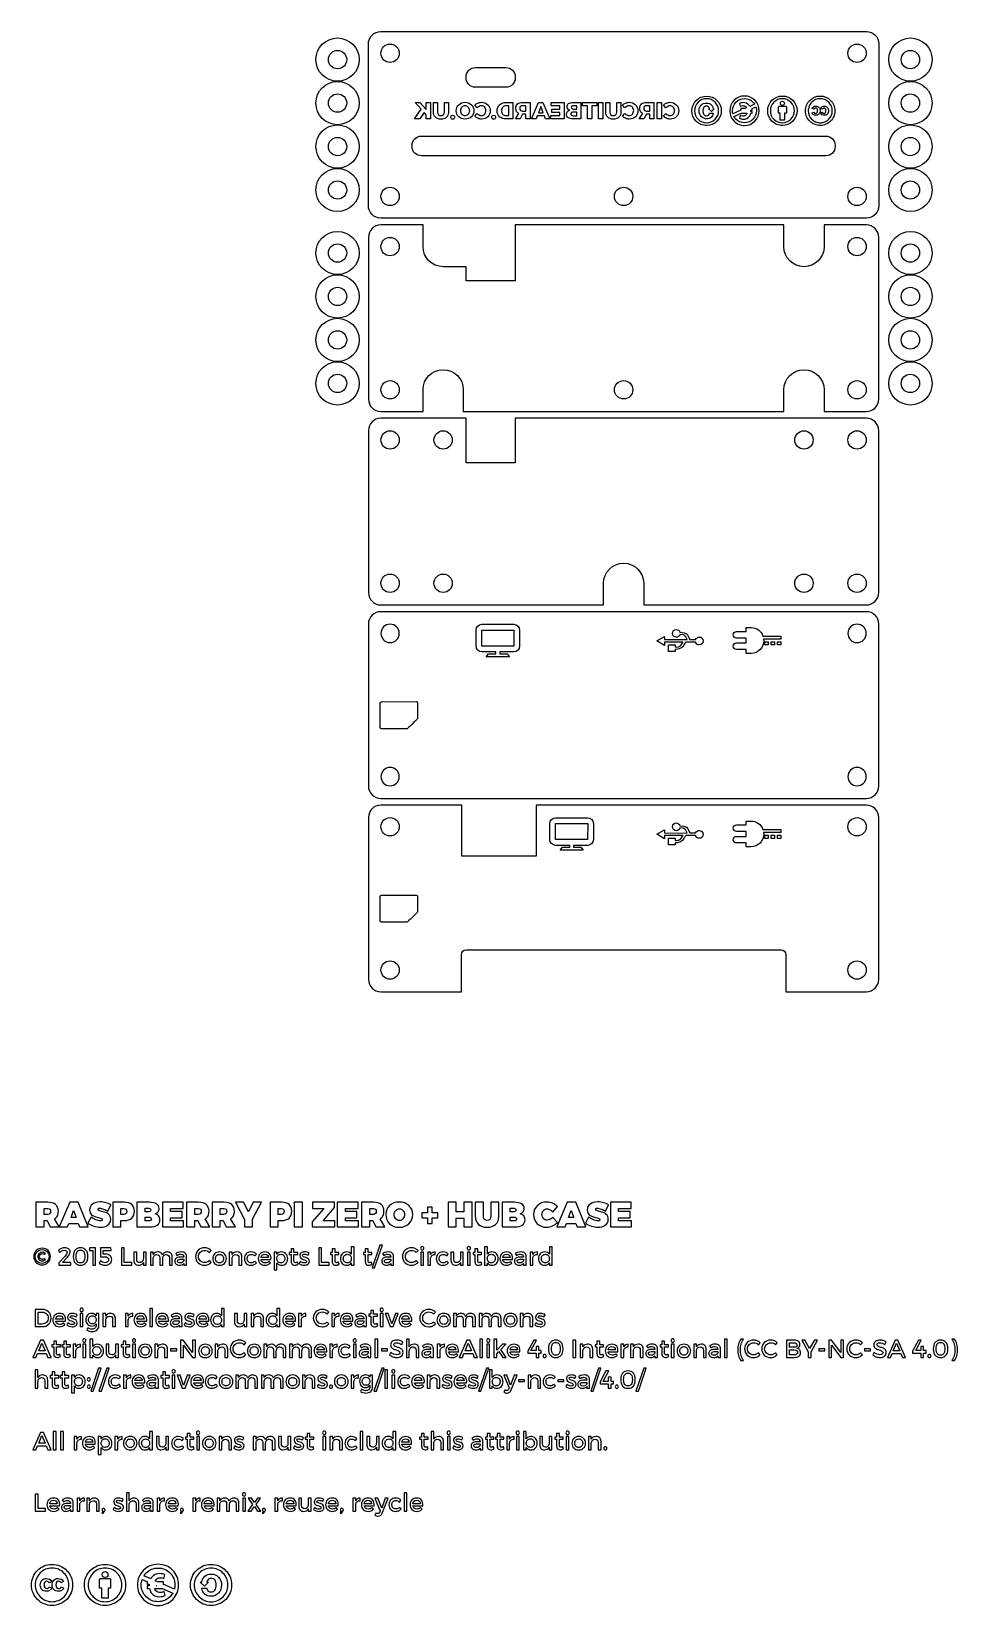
# Model space of a CAD drawing. Extents: x 10 to 159, y 11 to 264.
import ezdxf

# ---------------------------------------------------------------- set-up
doc = ezdxf.new("R2010")
doc.units = 0
doc.layers.add('Layer_1', color=7, linetype='CONTINUOUS')

msp = doc.modelspace()

# ---------------------------------------------------------------- linework, layer by layer
at = {"layer": 'Layer_1', "color": 6}
for points in [[(65.957193, 264.141403), (143.921915, 264.141403)], [(65.957193, 264.141403), (65.957193, 264.141403)], [(63.957194, 236.180005), (63.957194, 262.141404)], [(145.921916, 262.141404), (145.921916, 236.180005)], [(58.997774, 256.155248), (58.997774, 256.155248)], [(151.002208, 256.155248), (151.002208, 256.155248)], [(58.997777, 249.178343), (58.997777, 249.178343)], [(151.002236, 249.178343), (151.002236, 249.178343)], [(58.997777, 242.201436), (58.997777, 242.201436)], [(151.002208, 242.201436), (151.002208, 242.201436)], [(58.997777, 235.224531), (58.997777, 235.224531)], [(151.002236, 235.224531), (151.002236, 235.224531)], [(72.735183, 229.649219), (72.735183, 233.097622), (65.95303, 233.097622), (65.95303, 233.097622)], [(143.921915, 234.180003), (65.957193, 234.180003)], [(130.678933, 229.649219), (130.678933, 233.097622), (87.525392, 233.097622), (87.525392, 224.137066), (79.658447, 224.137066), (79.658447, 226.386024), (75.9631, 226.386024)], [(143.925739, 233.097622), (137.134767, 233.097622), (137.134767, 229.649219)], [(63.959836, 231.095608), (63.959836, 205.131163)], [(145.918933, 205.131163), (145.918933, 231.095608)], [(58.997777, 225.110801), (58.997777, 225.110801)], [(151.002208, 225.110801), (151.002208, 225.110801)], [(58.99778, 218.133896), (58.99778, 218.133896)], [(151.002236, 218.133896), (151.002236, 218.133896)], [(58.99778, 211.15699), (58.99778, 211.15699)], [(151.002208, 211.15699), (151.002208, 211.15699)], [(65.95303, 203.137969), (72.735183, 203.137969), (72.735183, 206.586372)], [(79.191017, 206.586372), (79.191017, 203.137969), (130.678933, 203.137969), (130.678933, 206.586372)], [(137.134767, 206.586372), (137.134767, 203.137969), (143.925739, 203.137969)], [(58.99778, 204.180084), (58.99778, 204.180084)], [(151.002236, 204.180084), (151.002236, 204.180084)], [(63.959836, 200.051163), (63.959836, 174.086719)], [(143.925739, 202.053177), (87.54303, 202.053177), (87.54303, 194.900608), (79.676086, 194.900608), (79.676086, 202.053177), (65.95303, 202.053177)], [(145.918933, 174.086719), (145.918933, 200.051163)], [(65.95303, 172.093524), (101.707058, 172.093524), (101.707058, 175.524288)], [(108.171711, 175.524288), (108.171711, 172.093524), (143.925739, 172.093524)], [(143.921912, 171.00807), (65.95719, 171.00807)], [(143.921912, 171.00807), (143.921912, 171.00807)], [(63.957189, 169.008071), (63.957189, 143.046671)], [(145.921911, 143.046671), (145.921911, 169.008071)], [(143.924514, 139.960972), (90.919653, 139.960972), (90.919653, 131.750069), (78.969306, 131.750069), (78.969306, 139.960972), (65.951806, 139.960972), (65.951806, 139.960972)], [(65.95719, 141.04667), (143.921912, 141.04667)], [(63.958611, 137.967778), (63.958611, 112.003333)], [(145.917708, 112.003333), (145.917708, 137.967778)], [(79.648403, 116.730556), (130.227917, 116.730556)], [(65.951806, 110.001319), (78.89875, 110.001319), (78.89875, 115.980903)], [(130.977569, 115.980903), (130.977569, 110.001319), (143.924514, 110.001319)]]:
    msp.add_lwpolyline(points, dxfattribs=at)
at = {"layer": 'Layer_1', "color": 4}
for points in [[(58.997768, 258.15283), (58.997768, 258.15283)], [(67.444453, 259.177258), (67.444453, 259.177258)], [(81.14507, 258.360541), (86.034245, 258.360541)], [(81.14507, 258.360541), (81.14507, 258.360541)], [(142.434284, 259.177258), (142.434284, 259.177258)], [(151.002212, 258.15283), (151.002212, 258.15283)], [(79.64507, 256.677398), (79.64507, 256.860541)], [(87.534245, 256.860541), (87.534245, 256.677398)], [(86.034245, 255.177399), (81.14507, 255.177399)], [(58.997768, 251.175925), (58.997768, 251.175925)], [(151.002212, 251.175925), (151.002212, 251.175925)], [(70.962119, 245.677954), (70.962119, 245.841507)], [(72.462119, 247.341507), (137.412521, 247.341507)], [(72.462119, 247.341507), (72.462119, 247.341507)], [(138.912521, 245.841507), (138.912521, 245.677954)], [(58.997768, 244.199018), (58.997768, 244.199018)], [(137.412521, 244.177954), (72.462119, 244.177954)], [(151.002212, 244.199018), (151.002212, 244.199018)], [(58.997768, 237.222112), (58.997768, 237.222112)], [(67.444453, 236.187482), (67.444453, 236.187482)], [(104.939369, 236.187482), (104.939369, 236.187482)], [(142.434284, 236.187482), (142.434284, 236.187482)], [(151.002212, 237.222112), (151.002212, 237.222112)], [(67.444453, 228.139444), (67.444453, 228.139444)], [(142.434284, 228.139444), (142.434284, 228.139444)], [(58.997768, 227.108382), (58.997768, 227.108382)], [(151.002212, 227.108382), (151.002212, 227.108382)], [(58.997768, 220.131476), (58.997768, 220.131476)], [(151.002212, 220.131476), (151.002212, 220.131476)], [(58.997768, 213.15457), (58.997768, 213.15457)], [(151.002212, 213.15457), (151.002212, 213.15457)], [(58.997768, 206.177664), (58.997768, 206.177664)], [(67.444453, 205.149667), (67.444453, 205.149667)], [(104.939369, 205.149667), (104.939369, 205.149667)], [(142.434284, 205.149667), (142.434284, 205.149667)], [(151.002212, 206.177664), (151.002212, 206.177664)], [(67.444453, 197.095), (67.444453, 197.095)], [(75.961327, 197.095), (75.961327, 197.095)], [(133.902339, 197.095), (133.902339, 197.095)], [(142.434284, 197.095), (142.434284, 197.095)], [(67.444453, 174.105223), (67.444453, 174.105223)], [(75.961327, 174.105223), (75.961327, 174.105223)], [(133.902339, 174.105223), (133.902339, 174.105223)], [(142.434284, 174.105223), (142.434284, 174.105223)], [(67.444818, 166.049017), (67.444818, 166.049017)], [(142.434652, 166.049017), (142.434652, 166.049017)], [(67.444818, 143.05924), (67.444818, 143.05924)], [(142.434652, 143.05924), (142.434652, 143.05924)], [(67.444453, 135.006111), (67.444453, 135.006111)], [(142.434284, 135.006111), (142.434284, 135.006111)], [(67.444453, 112.016334), (67.444453, 112.016334)], [(142.434284, 112.016334), (142.434284, 112.016334)]]:
    msp.add_lwpolyline(points, dxfattribs=at)
at = {"layer": 'Layer_1', "color": 1}
for points in [[(72.188982, 250.098646), (71.383466, 250.098646), (72.431015, 251.649169), (71.447756, 252.745885), (72.226802, 252.745885), (73.240316, 251.600006), (73.240316, 252.745885), (73.913469, 252.745885), (73.913469, 250.098646), (73.240316, 250.098646), (73.240316, 250.749109), (72.88861, 251.138632), (72.188982, 250.098646)], [(74.396865, 252.745885), (75.066237, 252.745885), (75.066237, 251.210486)], [(74.396865, 251.210486), (74.396865, 252.745885)], [(76.151605, 251.210486), (76.151605, 252.745885), (76.824761, 252.745885), (76.824761, 251.210486)], [(79.482922, 252.768575), (79.482922, 252.768575)], [(82.112824, 252.768575), (82.112824, 252.768575)], [(86.033681, 252.745885), (87.171993, 252.745885)], [(87.171993, 252.745885), (87.171993, 250.098646), (86.060153, 250.098646)], [(88.72864, 252.745885), (89.912334, 252.745885), (89.912334, 250.098646), (89.23918, 250.098646), (89.23918, 250.843653), (88.72864, 250.843653), (88.709731, 250.843653), (88.316427, 250.098646)], [(91.064038, 250.586493), (90.874949, 250.098646), (90.156414, 250.098646), (91.272035, 252.745885), (91.964101, 252.745885), (93.106195, 250.098646), (92.41413, 250.098646), (92.221259, 250.586493), (91.064038, 250.586493)], [(93.298447, 252.216436), (93.298447, 252.745885), (95.370856, 252.745885), (95.370856, 250.098646), (93.256848, 250.098646), (93.256848, 250.628092), (94.697702, 250.628092), (94.697702, 251.161323), (93.434591, 251.161323), (93.434591, 251.690769), (94.697702, 251.690769), (94.697702, 252.216436), (93.298447, 252.216436)], [(98.074266, 252.745885), (98.074266, 250.098646), (96.777119, 250.098646)], [(96.8225, 252.745885), (98.074266, 252.745885)], [(98.362951, 252.205091), (98.362951, 252.749667), (100.624448, 252.749667), (100.624448, 252.205091), (99.834059, 252.205091), (99.834059, 250.098646), (99.160906, 250.098646), (99.160906, 252.205091), (98.362951, 252.205091)], [(100.917019, 250.098646), (100.917019, 252.745885), (101.590176, 252.745885), (101.590176, 250.098646), (100.917019, 250.098646)], [(102.073569, 252.745885), (102.742944, 252.745885), (102.742944, 251.210486)], [(102.073569, 251.210486), (102.073569, 252.745885)], [(103.828311, 251.210486), (103.828311, 252.745885), (104.501465, 252.745885), (104.501465, 251.210486)], [(105.830438, 252.768575), (105.830438, 252.768575)], [(108.627505, 252.745885), (109.811199, 252.745885), (109.811199, 250.098646), (109.138043, 250.098646), (109.138043, 250.843653), (108.627505, 250.843653), (108.608597, 250.843653), (108.215292, 250.098646)], [(110.34202, 250.098646), (110.34202, 252.745885), (111.015176, 252.745885), (111.015176, 250.098646), (110.34202, 250.098646)], [(112.389528, 252.768575), (112.389528, 252.768575)], [(116.904869, 252.777505), (116.904869, 252.777505)], [(119.936641, 253.085127), (119.936641, 253.085127)], [(129.070693, 252.786183), (129.070693, 252.786183)], [(132.102465, 253.093453), (132.102465, 253.093453)], [(135.148913, 252.781563), (135.148913, 252.781563)], [(138.18139, 253.089186), (138.18139, 253.089186)], [(77.502419, 250.699946), (77.502419, 250.699946)], [(79.475358, 252.205091), (79.475358, 252.205091)], [(81.042581, 250.552457), (81.435885, 250.968452)], [(81.435885, 251.860949), (81.046362, 252.322326)], [(84.076283, 250.699946), (84.076283, 250.699946)], [(86.018553, 250.635656), (86.498839, 250.635656), (86.498839, 252.208872)], [(86.498839, 252.208872), (86.048808, 252.208872)], [(88.316427, 250.098646), (87.55251, 250.098646), (88.108432, 250.972234)], [(89.23918, 251.373102), (89.23918, 252.216436), (88.72864, 252.216436)], [(88.72864, 251.373102), (89.23918, 251.373102)], [(91.26069, 251.097033), (92.024609, 251.097033), (91.638868, 252.07651), (91.26069, 251.097033)], [(97.404894, 252.231563), (96.860318, 252.231563)], [(96.860318, 251.686987), (97.404894, 251.686987), (97.404894, 252.231563)], [(97.404894, 251.202922), (96.860318, 251.202922)], [(96.860318, 250.616747), (97.404894, 250.616747), (97.404894, 251.202922)], [(104.760197, 250.552457), (105.1535, 250.968452)], [(105.1535, 251.860949), (104.763979, 252.322326)], [(108.215292, 250.098646), (107.451375, 250.098646), (108.007294, 250.972234)], [(109.138043, 251.373102), (109.138043, 252.216436), (108.627505, 252.216436)], [(108.627505, 251.373102), (109.138043, 251.373102)], [(111.319287, 250.552457), (111.712592, 250.968452)], [(111.712592, 251.860949), (111.323069, 252.322326)], [(119.50731, 251.745983), (119.039527, 251.278199), (118.572097, 251.745983), (118.744605, 251.745983)], [(118.744605, 251.038663), (119.339035, 251.038663)], [(119.322102, 251.745983), (119.50731, 251.745983), (119.50731, 251.745983)], [(121.995345, 251.421534), (121.995345, 251.421534)], [(124.682806, 251.892846), (124.411167, 251.772548), (123.741595, 251.772548), (123.741595, 251.49209), (123.776873, 251.49209), (122.48112, 250.918121), (122.48112, 250.918121)], [(122.653628, 250.485262), (123.874239, 251.025718), (124.733253, 251.025718)], [(122.653628, 250.485262), (122.653628, 250.485262)], [(123.642817, 250.650362), (123.54792, 250.211859)], [(123.564148, 252.598401), (123.674567, 252.147904)], [(124.508181, 251.306529), (124.516986, 251.310424), (124.511681, 251.306529), (124.508153, 251.306529), (124.508181, 251.306529)], [(125.978559, 252.466462), (125.202095, 252.122857)], [(125.349909, 251.025718), (125.606731, 251.025718), (125.606731, 251.306529), (125.38942, 251.306529), (125.38942, 251.373204)], [(125.385187, 251.49209), (125.606731, 251.49209), (125.606731, 251.772548), (125.561575, 251.772548), (126.18705, 252.049479)], [(131.075176, 252.003017), (131.075176, 251.038522), (130.805301, 251.038522), (130.805301, 249.8927), (130.072582, 249.8927), (130.072582, 251.038522), (129.803059, 251.038522), (129.803059, 252.003017)], [(129.849273, 252.110614), (129.849273, 252.110614)], [(129.954401, 252.155064), (130.923482, 252.155064)], [(130.438765, 252.2803), (130.438765, 252.2803)], [(135.178546, 251.055422), (135.473115, 251.20253)], [(135.498515, 251.644913), (135.187013, 251.809308)], [(135.810018, 252.150444), (135.810018, 252.150444)], [(136.54309, 251.055422), (136.833427, 251.20253)], [(136.86306, 251.644913), (136.546971, 251.809308)], [(137.174915, 252.150444), (137.174915, 252.150444)], [(81.245569, 165.487095), (81.245569, 168.03577)], [(82.16265, 168.979067), (87.320967, 168.979067)], [(82.171613, 165.495386), (82.171613, 168.035773), (87.320967, 168.026855), (87.31202, 165.487095), (82.171613, 165.495392)], [(88.238048, 168.035773), (88.238048, 165.487097)], [(114.465221, 166.13132), (111.501747, 166.13132), (111.4928, 165.602154), (110.284243, 166.334591), (111.501747, 167.040146), (111.501747, 166.51994), (115.15254, 166.528181)], [(123.059563, 167.836293), (124.603318, 167.836293), (124.603318, 168.450126), (125.411532, 168.450126), (125.411532, 168.449844)], [(123.059563, 165.98562), (124.603318, 165.98562), (124.603318, 166.77937), (123.059563, 166.77937)], [(127.307713, 167.09934), (130.193082, 167.09934), (130.193082, 166.590987), (127.424129, 166.590987)], [(87.320967, 164.543168), (85.055148, 164.543168), (85.055148, 164.244114), (86.227497, 164.244117), (86.598198, 163.785224), (82.885421, 163.785221), (83.264728, 164.244114), (84.428824, 164.244117), (84.428824, 164.543168), (82.16265, 164.543168)], [(113.212578, 164.940695), (113.212578, 164.614128), (112.171497, 164.614128), (112.171497, 165.672461), (113.212578, 165.672461), (113.212578, 165.311394)], [(116.493341, 166.140281), (114.949938, 166.140281)], [(115.549415, 166.528195), (116.511262, 166.528195)], [(125.421763, 164.314159), (125.411885, 164.314159), (124.603671, 164.314159), (124.603671, 164.928345), (123.059915, 164.928345)], [(128.134096, 165.664979), (127.622921, 165.664979), (127.622921, 166.175801), (128.134096, 166.175801), (128.134096, 165.664979), (128.134096, 165.664979)], [(128.649151, 166.172626), (129.163501, 166.172626), (129.163501, 165.665685), (128.649151, 165.665685), (128.649151, 166.172626), (128.649151, 166.172626)], [(129.678557, 166.172626), (130.192907, 166.172626), (130.192907, 165.665685), (129.678557, 165.665685), (129.678557, 166.172626), (129.678557, 166.172626)], [(65.851964, 152.399265), (65.834325, 156.350023), (65.834311, 156.350023)], [(66.045977, 156.55287), (71.619866, 156.570509)], [(70.153383, 152.204884), (66.06363, 152.204884)], [(93.098902, 134.44265), (93.098902, 136.991326)], [(94.015983, 137.934619), (99.1743, 137.934619)], [(94.024947, 134.450939), (94.024947, 136.991326), (99.1743, 136.982407), (99.165354, 134.44265), (94.024947, 134.450947)], [(100.091381, 136.991326), (100.091381, 134.44265)], [(123.059563, 136.791848), (124.603318, 136.791848), (124.603318, 137.405681), (125.411532, 137.405681), (125.411532, 137.405399)], [(114.465221, 135.086876), (111.501747, 135.086876), (111.4928, 134.557709), (110.284243, 135.290146), (111.501747, 135.995702), (111.501747, 135.475496), (115.15254, 135.483737)], [(113.212578, 133.896251), (113.212578, 133.569683), (112.171497, 133.569683), (112.171497, 134.628016), (113.212578, 134.628016), (113.212578, 134.26695)], [(116.493341, 135.095836), (114.949938, 135.095836)], [(115.549415, 135.483751), (116.511262, 135.483751)], [(123.059563, 134.941176), (124.603318, 134.941176), (124.603318, 135.734926), (123.059563, 135.734926)], [(127.307713, 136.054895), (130.193082, 136.054895), (130.193082, 135.546543), (127.424129, 135.546543)], [(128.134096, 134.620535), (127.622921, 134.620535), (127.622921, 135.131357), (128.134096, 135.131357), (128.134096, 134.620535), (128.134096, 134.620535)], [(128.649151, 135.128182), (129.163501, 135.128182), (129.163501, 134.62124), (128.649151, 134.62124), (128.649151, 135.128182), (128.649151, 135.128182)], [(129.678557, 135.128182), (130.192907, 135.128182), (130.192907, 134.62124), (129.678557, 134.62124), (129.678557, 135.128182), (129.678557, 135.128182)], [(99.1743, 133.498721), (96.908482, 133.498721), (96.908482, 133.19967), (98.08083, 133.19967), (98.451532, 132.740777), (94.738754, 132.740777), (95.118061, 133.19967), (96.282157, 133.19967), (96.282157, 133.498721), (94.015983, 133.498721)], [(125.421763, 133.269715), (125.411885, 133.269715), (124.603671, 133.269715), (124.603671, 133.883901), (123.059915, 133.883901)], [(65.851964, 121.35482), (65.834325, 125.305579), (65.834311, 125.305579)], [(66.045977, 125.508426), (71.619866, 125.526065)], [(70.153383, 121.16044), (66.06363, 121.16044)]]:
    msp.add_lwpolyline(points, dxfattribs=at)
at = {"layer": 'Layer_1', "color": 7}
for points in [[(12.476613, 76.205601), (10.563171, 76.205601), (10.563171, 72.248896), (11.872665, 72.248896), (11.872665, 73.276171), (12.363725, 73.276171), (12.837852, 72.248896)], [(17.345553, 72.807687), (17.543106, 72.248896), (18.937266, 72.248896), (17.32862, 76.205601), (15.98526, 76.205601), (14.314526, 72.248896), (15.657886, 72.248896), (15.861083, 72.807687), (17.345553, 72.807687)], [(20.878018, 76.262042), (20.878018, 76.262042)], [(22.910393, 76.205601), (22.910393, 72.248896), (24.219887, 72.248896), (24.219887, 73.276171), (24.767391, 73.276171)], [(24.767391, 76.205601), (22.910393, 76.205601)], [(26.779924, 76.205601), (26.779924, 72.248896), (28.879631, 72.248896)], [(28.783675, 76.205601), (26.779924, 76.205601)], [(34.217054, 75.21219), (34.217054, 76.205601), (30.869941, 76.205601), (30.869941, 72.248896), (34.267854, 72.248896), (34.267854, 73.242304), (32.179435, 73.242304), (32.179435, 73.733365), (34.03079, 73.733365), (34.03079, 74.726773), (32.179435, 74.726773), (32.179435, 75.21219), (34.217054, 75.21219)], [(36.674964, 76.205601), (34.76152, 76.205601), (34.76152, 72.248896), (36.071014, 72.248896), (36.071014, 73.276171), (36.562075, 73.276171), (37.036203, 72.248896)], [(40.764979, 76.205601), (38.851538, 76.205601), (38.851538, 72.248896), (40.161032, 72.248896), (40.161032, 73.276171), (40.652093, 73.276171), (41.126221, 72.248896)], [(45.357347, 73.479368), (46.774083, 76.205601), (45.470233, 76.205601), (44.7026, 74.68162), (43.906745, 76.205601), (42.602892, 76.205601), (44.047853, 73.451146), (44.047853, 72.248896), (45.357347, 72.248896), (45.357347, 73.479368)], [(48.178102, 76.205601), (48.178102, 72.248896), (49.487596, 72.248896), (49.487596, 73.276171), (50.035099, 73.276171)], [(50.035099, 76.205601), (48.178102, 76.205601)], [(53.357125, 72.248896), (53.357125, 76.205601), (52.047631, 76.205601), (52.047631, 72.248896), (53.357125, 72.248896)], [(58.521854, 75.387165), (58.521854, 76.205601), (54.999766, 76.205601), (54.999766, 75.200901), (56.777743, 75.200901), (54.932032, 73.067329), (54.932032, 72.248896), (58.561365, 72.248896), (58.561365, 73.253593), (56.676146, 73.253593), (58.521854, 75.387165)], [(62.306985, 75.21219), (62.306985, 76.205601), (58.959871, 76.205601), (58.959871, 72.248896), (62.357785, 72.248896), (62.357785, 73.242304), (60.269366, 73.242304), (60.269366, 73.733365), (62.120721, 73.733365), (62.120721, 74.726773), (60.269366, 74.726773), (60.269366, 75.21219), (62.306985, 75.21219)], [(64.764895, 76.205601), (62.851451, 76.205601), (62.851451, 72.248896), (64.160945, 72.248896), (64.160945, 73.276171), (64.652006, 73.276171), (65.126133, 72.248896)], [(68.916999, 76.245112), (68.916999, 76.245112)], [(80.596918, 72.248896), (80.596918, 76.205601), (79.287424, 76.205601), (79.287424, 74.670331), (78.062596, 74.670331), (78.062596, 76.205601), (76.753102, 76.205601), (76.753102, 72.248896), (78.062596, 72.248896), (78.062596, 73.676921), (79.287424, 73.676921), (79.287424, 72.248896), (80.596918, 72.248896)], [(82.415874, 73.925273), (82.415874, 76.205601), (81.10638, 76.205601), (81.10638, 73.925273)], [(84.905043, 76.205601), (83.595549, 76.205601), (83.595549, 73.925273)], [(84.905043, 73.925273), (84.905043, 76.205601)], [(85.418205, 76.205601), (85.418205, 72.248896), (87.517913, 72.248896)], [(87.421957, 76.205601), (85.418205, 76.205601)], [(92.635132, 76.245112), (92.635132, 76.245112)], [(97.260743, 72.807687), (97.458299, 72.248896), (98.852457, 72.248896), (97.24381, 76.205601), (95.900452, 76.205601), (94.229716, 72.248896), (95.573077, 72.248896), (95.776274, 72.807687), (97.260743, 72.807687)], [(100.793209, 76.262042), (100.793209, 76.262042)], [(106.172697, 75.21219), (106.172697, 76.205601), (102.825584, 76.205601), (102.825584, 72.248896), (106.223494, 72.248896), (106.223494, 73.242304), (104.135078, 73.242304), (104.135078, 73.733365), (105.986433, 73.733365), (105.986433, 74.726773), (104.135078, 74.726773), (104.135078, 75.21219), (106.172697, 75.21219)], [(11.872665, 74.269582), (11.872665, 75.21219), (12.476613, 75.21219)], [(12.476613, 74.269582), (11.872665, 74.269582)], [(12.837852, 72.248896), (14.316678, 72.248896), (13.537754, 73.535812)], [(17.023824, 73.744654), (16.199746, 73.744654), (16.617429, 74.901751), (17.023824, 73.744654)], [(19.410481, 73.823676), (18.925065, 72.841554)], [(22.125424, 74.800151), (22.599551, 75.793562)], [(24.219887, 75.21219), (24.699658, 75.21219)], [(24.699658, 74.269582), (24.219887, 74.269582), (24.219887, 75.21219)], [(28.083774, 75.246056), (28.7103, 75.246056)], [(28.7103, 74.68162), (28.083774, 74.68162), (28.083774, 75.246056)], [(28.083774, 73.812387), (28.7103, 73.812387)], [(28.7103, 73.208437), (28.083774, 73.208437), (28.083774, 73.812387)], [(36.071014, 74.269582), (36.071014, 75.21219), (36.674964, 75.21219)], [(36.674964, 74.269582), (36.071014, 74.269582)], [(37.036203, 72.248896), (38.515028, 72.248896), (37.736105, 73.535812)], [(40.161032, 74.269582), (40.161032, 75.21219), (40.764979, 75.21219)], [(40.764979, 74.269582), (40.161032, 74.269582)], [(41.126221, 72.248896), (42.605046, 72.248896), (41.826124, 73.535812)], [(49.487596, 75.21219), (49.967368, 75.21219)], [(49.967368, 74.269582), (49.487596, 74.269582), (49.487596, 75.21219)], [(64.160945, 74.269582), (64.160945, 75.21219), (64.764895, 75.21219)], [(64.764895, 74.269582), (64.160945, 74.269582)], [(65.126133, 72.248896), (66.604958, 72.248896), (65.826036, 73.535812)], [(68.933932, 75.155745), (68.933932, 75.155745)], [(75.124558, 73.710787), (75.124558, 74.500998), (74.221459, 74.500998), (74.221459, 75.404098), (73.431248, 75.404098), (73.431248, 74.500998), (72.528148, 74.500998), (72.528148, 73.710787), (73.431248, 73.710787), (73.431248, 72.807687), (74.221459, 72.807687), (74.221459, 73.710787), (75.124558, 73.710787)], [(86.722054, 75.246056), (87.348579, 75.246056)], [(87.348579, 74.68162), (86.722054, 74.68162), (86.722054, 75.246056)], [(86.722054, 73.812387), (87.348579, 73.812387)], [(87.348579, 73.208437), (86.722054, 73.208437), (86.722054, 73.812387)], [(93.549521, 74.625176), (94.305865, 75.522631)], [(94.305865, 72.982662), (93.549521, 73.789809)], [(96.939015, 73.744654), (96.114938, 73.744654), (96.532621, 74.901751), (96.939015, 73.744654)], [(99.325673, 73.823676), (98.840256, 72.841554)], [(102.040614, 74.800151), (102.514741, 75.793562)], [(11.553111, 68.84292), (11.553111, 68.84292)], [(11.553111, 68.605856), (11.553111, 68.605856)], [(14.168579, 68.511029), (14.354278, 68.151484)], [(15.176099, 68.906137), (15.176099, 68.906137)], [(17.728082, 68.898235), (17.728082, 68.898235)], [(17.728082, 68.530785), (17.728082, 68.530785)], [(20.151722, 66.120638), (20.151722, 68.886382), (19.144201, 68.886382), (19.144201, 68.471521), (19.685497, 68.471521), (19.685497, 66.120638), (20.151722, 66.120638)], [(22.620043, 68.46757), (22.616092, 68.886382), (20.93294, 68.886382), (20.93294, 67.424488)], [(21.742907, 67.87488), (21.363606, 67.870929), (21.363606, 68.467541), (22.620043, 68.46757)], [(24.745694, 66.543401), (24.745694, 68.886382), (24.279469, 68.886382), (24.279469, 66.120638), (25.942865, 66.120638), (25.942865, 66.543401), (24.745694, 66.543401)], [(26.74576, 67.041235), (26.74576, 68.222604), (26.291388, 68.222604), (26.291388, 66.914803)], [(28.266918, 68.222604), (27.812546, 68.222604), (27.812546, 67.187424)], [(27.812546, 66.531548), (27.812546, 66.120638), (28.266918, 66.120638), (28.266918, 68.222604)], [(29.386459, 67.815645), (29.386459, 68.222604), (28.936038, 68.222604), (28.936038, 66.120638), (29.386459, 66.120638), (29.386459, 67.159769)], [(31.678076, 68.238408), (31.678076, 68.238408)], [(37.643161, 68.898235), (37.643161, 68.898235)], [(38.421519, 68.131728), (38.694143, 68.471521)], [(40.046489, 68.238408), (40.046489, 68.238408)], [(42.069464, 67.819596), (42.069464, 68.222604), (41.615092, 68.222604), (41.615092, 66.120638), (42.069464, 66.120638), (42.069464, 67.238788)], [(42.843873, 68.238408), (42.843873, 68.238408)], [(45.09249, 68.238408), (45.09249, 68.238408)], [(47.32666, 68.238408), (47.32666, 68.238408)], [(49.258324, 67.859104), (49.258324, 68.222604), (48.803955, 68.222604), (48.803955, 65.354134), (49.258324, 65.354134), (49.258324, 66.484137)], [(49.993223, 68.238408), (49.993223, 68.238408)], [(52.003113, 66.796281), (52.003113, 67.803803), (52.623429, 67.803803), (52.623429, 68.143593), (52.003113, 68.143593), (52.003113, 68.720446), (51.552692, 68.720446), (51.552692, 68.143593), (51.256362, 68.143593), (51.256362, 67.803803), (51.552692, 67.803803), (51.552692, 66.71331)], [(53.703076, 68.242359), (53.703076, 68.242359)], [(56.447188, 66.543401), (56.447188, 68.886382), (55.980962, 68.886382), (55.980962, 66.120638), (57.644357, 66.120638), (57.644357, 66.543401), (56.447188, 66.543401)], [(58.593442, 66.796281), (58.593442, 67.803803), (59.213758, 67.803803), (59.213758, 68.143593), (58.593442, 68.143593), (58.593442, 68.720446), (58.143021, 68.720446), (58.143021, 68.143593), (57.846691, 68.143593), (57.846691, 67.803803), (58.143021, 67.803803), (58.143021, 66.71331)], [(61.668375, 69.052326), (61.214003, 69.052326), (61.214003, 67.859104)], [(61.214003, 66.480186), (61.214003, 66.120638), (61.668375, 66.120638), (61.668375, 69.052326)], [(63.910464, 66.796281), (63.910464, 67.803803), (64.530783, 67.803803), (64.530783, 68.143593), (63.910464, 68.143593), (63.910464, 68.720446), (63.460043, 68.720446), (63.460043, 68.143593), (63.163715, 68.143593), (63.163715, 67.803803), (63.460043, 67.803803), (63.460043, 66.71331)], [(64.950602, 65.658364), (66.203088, 69.344705), (65.815885, 69.344705), (64.563399, 65.658364), (64.950602, 65.658364)], [(70.872621, 68.898235), (70.872621, 68.898235)], [(71.650981, 68.131728), (71.923605, 68.471521)], [(72.825531, 66.120638), (72.825531, 68.222604), (72.37511, 68.222604), (72.37511, 66.120638), (72.825531, 66.120638)], [(72.60032, 69.099739), (72.60032, 69.099739)], [(73.948448, 68.222604), (73.494076, 68.222604), (73.494076, 66.120638), (73.948448, 66.120638), (73.948448, 67.219033)], [(73.948448, 67.803791), (73.948448, 68.222604)], [(74.675444, 67.803791), (74.675444, 68.238408)], [(75.914244, 68.238408), (75.914244, 68.238408)], [(77.670335, 67.041235), (77.670335, 68.222604), (77.215963, 68.222604), (77.215963, 66.914803)], [(79.191493, 68.222604), (78.737121, 68.222604), (78.737121, 67.187424)], [(78.737121, 66.531548), (78.737121, 66.120638), (79.191493, 66.120638), (79.191493, 68.222604)], [(80.311035, 66.120638), (80.311035, 68.222604), (79.860614, 68.222604), (79.860614, 66.120638), (80.311035, 66.120638)], [(80.085825, 69.099739), (80.085825, 69.099739)], [(81.512974, 66.796281), (81.512974, 67.803803), (82.13329, 67.803803), (82.13329, 68.143593), (81.512974, 68.143593), (81.512974, 68.720446), (81.062553, 68.720446), (81.062553, 68.143593), (80.766223, 68.143593), (80.766223, 67.803803), (81.062553, 67.803803), (81.062553, 66.71331)], [(83.058847, 67.859104), (83.058847, 69.052326), (82.604475, 69.052326), (82.604475, 66.120638), (83.058847, 66.120638), (83.058847, 66.484137)], [(83.793745, 68.238408), (83.793745, 68.238408)], [(86.135523, 68.238408), (86.135523, 68.238408)], [(90.362538, 68.222604), (89.908166, 68.222604), (89.908166, 66.120638), (90.362538, 66.120638), (90.362538, 67.219033)], [(90.362538, 67.803791), (90.362538, 68.222604)], [(91.089534, 67.803791), (91.089534, 68.238408)], [(93.470191, 69.052326), (93.015819, 69.052326), (93.015819, 67.859104)], [(93.015819, 66.480186), (93.015819, 66.120638), (93.470191, 66.120638), (93.470191, 69.052326)], [(11.572867, 68.17519), (11.572867, 68.17519)], [(11.952168, 67.79984), (12.090455, 67.965784)], [(12.090455, 67.037284), (11.952168, 67.191375)], [(15.235365, 67.554874), (14.215991, 66.460431), (14.215991, 66.120638), (16.183619, 66.120638), (16.183619, 66.53945), (14.832357, 66.53945), (15.55145, 67.302006)], [(20.909234, 66.800192), (20.723534, 66.420891)], [(30.465099, 67.302006), (30.465099, 66.120638), (30.919471, 66.120638), (30.919471, 67.159769)], [(31.994159, 67.302006), (31.994159, 66.120638), (32.448531, 66.120638), (32.448531, 67.428439)], [(33.005562, 67.973686), (33.191261, 67.6576)], [(34.313362, 67.448194), (34.313362, 67.384979), (33.677242, 67.384979)], [(33.71675, 66.460431), (33.71675, 66.460431)], [(33.744408, 67.053089), (34.313362, 67.053089), (34.313362, 66.859487)], [(34.317313, 66.120638), (34.763783, 66.120638), (34.759832, 67.499559)], [(34.317313, 66.377457), (34.317313, 66.120638)], [(38.698094, 66.555254), (38.421519, 66.863438)], [(40.046489, 67.847251), (40.046489, 67.847251)], [(43.17181, 67.302006), (43.17181, 66.120638), (43.626182, 66.120638), (43.626182, 67.428439)], [(45.712809, 67.602288), (45.961726, 67.894664)], [(45.98543, 66.495991), (45.732565, 66.748856)], [(47.915367, 67.329664), (46.714246, 67.329664)], [(46.722149, 66.997773), (48.310473, 66.997773)], [(48.207747, 66.460431), (47.966732, 66.71725)], [(49.898399, 66.492039), (49.898399, 66.492039)], [(52.658989, 66.254987), (52.544407, 66.602668)], [(52.983985, 66.721201), (52.82199, 66.397213)], [(54.27203, 67.69316), (54.437974, 68.029002)], [(59.249318, 66.254987), (59.134736, 66.602668)], [(60.56998, 66.480186), (60.56998, 66.480186)], [(64.56634, 66.254987), (64.451761, 66.602668)], [(66.235021, 67.973686), (66.420723, 67.6576)], [(67.542822, 67.448194), (67.542822, 67.384979), (66.906702, 67.384979)], [(66.946213, 66.460431), (66.946213, 66.460431)], [(66.973871, 67.053089), (67.542822, 67.053089), (67.542822, 66.859487)], [(67.546773, 66.120638), (67.993243, 66.120638), (67.989292, 67.499559)], [(67.546773, 66.377457), (67.546773, 66.120638)], [(71.927556, 66.555254), (71.650981, 66.863438)], [(76.53456, 67.602288), (76.783478, 67.894664)], [(76.807184, 66.495991), (76.554316, 66.748856)], [(82.16885, 66.254987), (82.054268, 66.602668)], [(83.698918, 66.492039), (83.698918, 66.492039)], [(86.72423, 67.329664), (85.523107, 67.329664)], [(85.531009, 66.997773), (87.119336, 66.997773)], [(87.01661, 66.460431), (86.775595, 66.71725)], [(87.541698, 67.973686), (87.727398, 67.6576)], [(88.849499, 67.448194), (88.849499, 67.384979), (88.213379, 67.384979)], [(88.25289, 66.460431), (88.25289, 66.460431)], [(88.280545, 67.053089), (88.849499, 67.053089), (88.849499, 66.859487)], [(88.85345, 66.120638), (89.29992, 66.120638), (89.295969, 67.499559)], [(88.85345, 66.377457), (88.85345, 66.120638)], [(92.371796, 66.480186), (92.371796, 66.480186)], [(10.442863, 59.008604), (10.442863, 56.24286), (11.564964, 56.24286)], [(11.576817, 59.008604), (10.442863, 59.008604)], [(10.909088, 58.589792), (11.568915, 58.589792)], [(11.58867, 56.661672), (10.909088, 56.661672), (10.909088, 58.589792)], [(14.344142, 58.36063), (14.344142, 58.36063)], [(16.4299, 58.364581), (16.4299, 58.364581)], [(16.998852, 57.815383), (17.164797, 58.151224)], [(18.111902, 56.24286), (18.111902, 58.344826), (17.661482, 58.344826), (17.661482, 56.24286), (18.111902, 56.24286)], [(17.886692, 59.221961), (17.886692, 59.221961)], [(20.676957, 58.344826), (20.226537, 58.344826), (20.226537, 58.005033)], [(20.676957, 56.448315), (20.676957, 58.344826)], [(21.766001, 57.941818), (21.766001, 58.344826), (21.311629, 58.344826), (21.311629, 56.24286), (21.766001, 56.24286), (21.766001, 57.36101)], [(22.540409, 58.36063), (22.540409, 58.36063)], [(25.400715, 58.344826), (24.946343, 58.344826), (24.946343, 56.24286), (25.400715, 56.24286), (25.400715, 57.341255)], [(25.400715, 57.926014), (25.400715, 58.344826)], [(26.12771, 57.926014), (26.12771, 58.36063)], [(27.370462, 58.36063), (27.370462, 58.36063)], [(29.302129, 56.24286), (29.302129, 59.174548), (28.847756, 59.174548), (28.847756, 56.24286), (29.302129, 56.24286)], [(30.858553, 58.36063), (30.858553, 58.36063)], [(35.259414, 58.364581), (35.259414, 58.364581)], [(35.828365, 57.815383), (35.994312, 58.151224)], [(37.356277, 58.36063), (37.356277, 58.36063)], [(40.817004, 59.174548), (40.362632, 59.174548), (40.362632, 57.981326)], [(40.362632, 56.602408), (40.362632, 56.24286), (40.817004, 56.24286), (40.817004, 59.174548)], [(42.912905, 57.163458), (42.912905, 58.344826), (42.458533, 58.344826), (42.458533, 57.037025)], [(44.434063, 58.344826), (43.979691, 58.344826), (43.979691, 57.309646)], [(43.979691, 56.65377), (43.979691, 56.24286), (44.434063, 56.24286), (44.434063, 58.344826)], [(45.557556, 57.941818), (45.557556, 58.344826), (45.103184, 58.344826), (45.103184, 56.24286), (45.557556, 56.24286), (45.557556, 57.36101)], [(46.331962, 58.36063), (46.331962, 58.36063)], [(49.722439, 59.174548), (49.268067, 59.174548), (49.268067, 57.981326)], [(49.268067, 56.602408), (49.268067, 56.24286), (49.722439, 56.24286), (49.722439, 59.174548)], [(51.277771, 58.36063), (51.277771, 58.36063)], [(53.189683, 58.344826), (52.735311, 58.344826), (52.735311, 56.24286), (53.189683, 56.24286), (53.189683, 57.341255)], [(53.189683, 57.926014), (53.189683, 58.344826)], [(53.916676, 57.926014), (53.916676, 58.36063)], [(56.565278, 59.020457), (56.565278, 59.020457)], [(57.343638, 58.25395), (57.616259, 58.593743)], [(58.522139, 58.344826), (58.067767, 58.344826), (58.067767, 56.24286), (58.522139, 56.24286), (58.522139, 57.341255)], [(58.522139, 57.926014), (58.522139, 58.344826)], [(59.249132, 57.926014), (59.249132, 58.36063)], [(60.491886, 58.36063), (60.491886, 58.36063)], [(64.79792, 56.918503), (64.79792, 57.926025), (65.418239, 57.926025), (65.418239, 58.265815), (64.79792, 58.265815), (64.79792, 58.842669), (64.347502, 58.842669), (64.347502, 58.265815), (64.051172, 58.265815), (64.051172, 57.926025), (64.347502, 57.926025), (64.347502, 56.835532)], [(66.320089, 56.24286), (66.320089, 58.344826), (65.869668, 58.344826), (65.869668, 56.24286), (66.320089, 56.24286)], [(66.094878, 59.221961), (66.094878, 59.221961)], [(67.94084, 56.24286), (68.746855, 58.344826), (68.292483, 58.344826), (67.71563, 56.68933), (67.130874, 58.344826), (66.656746, 58.344826), (67.470663, 56.24286), (67.94084, 56.24286)], [(69.929793, 58.36063), (69.929793, 58.36063)], [(73.658465, 59.020457), (73.658465, 59.020457)], [(74.436822, 58.25395), (74.709446, 58.593743)], [(76.061793, 58.36063), (76.061793, 58.36063)], [(78.080816, 57.937867), (78.080816, 58.344826), (77.630395, 58.344826), (77.630395, 56.24286), (78.080816, 56.24286), (78.080816, 57.281991)], [(80.372433, 58.36063), (80.372433, 58.36063)], [(82.201704, 57.937867), (82.201704, 58.344826), (81.751283, 58.344826), (81.751283, 56.24286), (82.201704, 56.24286), (82.201704, 57.281991)], [(84.493317, 58.36063), (84.493317, 58.36063)], [(86.77301, 58.36063), (86.77301, 58.36063)], [(88.795984, 57.941818), (88.795984, 58.344826), (88.341612, 58.344826), (88.341612, 56.24286), (88.795984, 56.24286), (88.795984, 57.36101)], [(89.570391, 58.36063), (89.570391, 58.36063)], [(91.585898, 58.364581), (91.585898, 58.364581)], [(92.154852, 57.815383), (92.320796, 58.151224)], [(14.93285, 57.451886), (13.731728, 57.451886)], [(13.73963, 57.119995), (15.327956, 57.119995)], [(15.225229, 56.582653), (14.984214, 56.839472)], [(15.710807, 56.843423), (15.548813, 56.519435)], [(18.906883, 56.069014), (18.713281, 55.741077)], [(19.622024, 56.701183), (19.622024, 56.701183)], [(20.226537, 56.701183), (20.226537, 56.436462)], [(22.868347, 57.424228), (22.868347, 56.24286), (23.322719, 56.24286), (23.322719, 57.550661)], [(27.95917, 57.451886), (26.758047, 57.451886)], [(26.765949, 57.119995), (28.354277, 57.119995)], [(28.251548, 56.582653), (28.010534, 56.839472)], [(31.44726, 57.451886), (30.246137, 57.451886)], [(30.254039, 57.119995), (31.842366, 57.119995)], [(31.73964, 56.582653), (31.498625, 56.839472)], [(32.264728, 58.095909), (32.450428, 57.779823)], [(33.572529, 57.570416), (33.572529, 57.507202), (32.936409, 57.507202)], [(32.975917, 56.582653), (32.975917, 56.582653)], [(33.003575, 57.175311), (33.572529, 57.175311), (33.572529, 56.981709)], [(33.57648, 56.24286), (34.02295, 56.24286), (34.018999, 57.621781)], [(33.57648, 56.499679), (33.57648, 56.24286)], [(34.54032, 56.843423), (34.378327, 56.519435)], [(37.944987, 57.451886), (36.743863, 57.451886)], [(36.751765, 57.119995), (38.340092, 57.119995)], [(38.237363, 56.582653), (37.996348, 56.839472)], [(39.718609, 56.602408), (39.718609, 56.602408)], [(46.659902, 57.424228), (46.659902, 56.24286), (47.114274, 56.24286), (47.114274, 57.550661)], [(48.624044, 56.602408), (48.624044, 56.602408)], [(51.866478, 57.451886), (50.665357, 57.451886)], [(50.67326, 57.119995), (52.261584, 57.119995)], [(52.158858, 56.582653), (51.917843, 56.839472)], [(57.62021, 56.677477), (57.343638, 56.985661)], [(61.080594, 57.451886), (59.87947, 57.451886)], [(59.887372, 57.119995), (61.475699, 57.119995)], [(61.372973, 56.582653), (61.131958, 56.839472)], [(61.898062, 58.095909), (62.083761, 57.779823)], [(63.205862, 57.570416), (63.205862, 57.507202), (62.569742, 57.507202)], [(62.60925, 56.582653), (62.60925, 56.582653)], [(62.636908, 57.175311), (63.205862, 57.175311), (63.205862, 56.981709)], [(63.209813, 56.24286), (63.656283, 56.24286), (63.652332, 57.621781)], [(63.209813, 56.499679), (63.209813, 56.24286)], [(65.453796, 56.377209), (65.339217, 56.72489)], [(70.518503, 57.451886), (69.317379, 57.451886)], [(69.325281, 57.119995), (70.913608, 57.119995)], [(70.810879, 56.582653), (70.569864, 56.839472)], [(74.713397, 56.677477), (74.436822, 56.985661)], [(76.061793, 57.969473), (76.061793, 57.969473)], [(79.159456, 57.424228), (79.159456, 56.24286), (79.613828, 56.24286), (79.613828, 57.281991)], [(80.688516, 57.424228), (80.688516, 56.24286), (81.142888, 56.24286), (81.142888, 57.550661)], [(83.280343, 57.424228), (83.280343, 56.24286), (83.734715, 56.24286), (83.734715, 57.281991)], [(84.809403, 57.424228), (84.809403, 56.24286), (85.263776, 56.24286), (85.263776, 57.550661)], [(86.77301, 57.969473), (86.77301, 57.969473)], [(89.89833, 57.424228), (89.89833, 56.24286), (90.352702, 56.24286), (90.352702, 57.550661)], [(90.866804, 56.843423), (90.704811, 56.519435)], [(12.228742, 51.928238), (12.493463, 51.303971), (12.991297, 51.303971), (11.782272, 54.069715), (11.304194, 54.069715), (10.083317, 51.303971), (10.569297, 51.303971), (10.834018, 51.928238), (12.228742, 51.928238)], [(12.050944, 52.343102), (11.007864, 52.343102), (11.529405, 53.571881), (12.050944, 52.343102)], [(13.86563, 51.979614), (13.86563, 52.987136), (14.485946, 52.987136), (14.485946, 53.326926), (13.86563, 53.326926), (13.86563, 53.90378), (13.415209, 53.90378), (13.415209, 53.326926), (13.11888, 53.326926), (13.11888, 52.987136), (13.415209, 52.987136), (13.415209, 51.896644)], [(15.470769, 51.979614), (15.470769, 52.987136), (16.091085, 52.987136), (16.091085, 53.326926), (15.470769, 53.326926), (15.470769, 53.90378), (15.020348, 53.90378), (15.020348, 53.326926), (14.724018, 53.326926), (14.724018, 52.987136), (15.020348, 52.987136), (15.020348, 51.896644)], [(16.996886, 53.405937), (16.542515, 53.405937), (16.542515, 51.303971), (16.996886, 51.303971), (16.996886, 52.402366)], [(16.996886, 52.987125), (16.996886, 53.405937)], [(17.723882, 52.987125), (17.723882, 53.421741)], [(18.551772, 51.303971), (18.551772, 53.405937), (18.101351, 53.405937), (18.101351, 51.303971), (18.551772, 51.303971)], [(18.326562, 54.283072), (18.326562, 54.283072)], [(19.694446, 53.042438), (19.694446, 54.235659), (19.240074, 54.235659), (19.240074, 51.303971), (19.694446, 51.303971), (19.694446, 51.667471)], [(20.429343, 53.421741), (20.429343, 53.421741)], [(22.293043, 52.224569), (22.293043, 53.405937), (21.838671, 53.405937), (21.838671, 52.098136)], [(23.814201, 53.405937), (23.359829, 53.405937), (23.359829, 52.370757)], [(23.359829, 51.714881), (23.359829, 51.303971), (23.814201, 51.303971), (23.814201, 53.405937)], [(25.016715, 51.979614), (25.016715, 52.987136), (25.637031, 52.987136), (25.637031, 53.326926), (25.016715, 53.326926), (25.016715, 53.90378), (24.566294, 53.90378), (24.566294, 53.326926), (24.269964, 53.326926), (24.269964, 52.987136), (24.566294, 52.987136), (24.566294, 51.896644)], [(26.538882, 51.303971), (26.538882, 53.405937), (26.088461, 53.405937), (26.088461, 51.303971), (26.538882, 51.303971)], [(26.313671, 54.283072), (26.313671, 54.283072)], [(28.108269, 53.421741), (28.108269, 53.421741)], [(30.131244, 53.002929), (30.131244, 53.405937), (29.676872, 53.405937), (29.676872, 51.303971), (30.131244, 51.303971), (30.131244, 52.422122)], [(30.905653, 53.421741), (30.905653, 53.421741)], [(36.16969, 51.303971), (36.16969, 54.069715), (35.711367, 54.069715), (35.711367, 52.082332), (34.22972, 54.069715), (33.771397, 54.069715), (33.771397, 51.303971), (34.237622, 51.303971), (34.237622, 53.287404), (35.711367, 51.303971), (36.16969, 51.303971)], [(37.777688, 53.421741), (37.777688, 53.421741)], [(39.800663, 53.002929), (39.800663, 53.405937), (39.346291, 53.405937), (39.346291, 51.303971), (39.800663, 51.303971), (39.800663, 52.422122)], [(40.575069, 53.421741), (40.575069, 53.421741)], [(43.214843, 54.081568), (43.214843, 54.081568)], [(43.993204, 53.315061), (44.265827, 53.654854)], [(45.618174, 53.421741), (45.618174, 53.421741)], [(47.637198, 52.998978), (47.637198, 53.405937), (47.186777, 53.405937), (47.186777, 51.303971), (47.637198, 51.303971), (47.637198, 52.343102)], [(49.928814, 53.421741), (49.928814, 53.421741)], [(51.758082, 52.998978), (51.758082, 53.405937), (51.307661, 53.405937), (51.307661, 51.303971), (51.758082, 51.303971), (51.758082, 52.343102)], [(54.049699, 53.421741), (54.049699, 53.421741)], [(56.293831, 53.421741), (56.293831, 53.421741)], [(58.20574, 53.405937), (57.751368, 53.405937), (57.751368, 51.303971), (58.20574, 51.303971), (58.20574, 52.402366)], [(58.20574, 52.987125), (58.20574, 53.405937)], [(58.932736, 52.987125), (58.932736, 53.421741)], [(60.171536, 53.421741), (60.171536, 53.421741)], [(60.791852, 52.785621), (61.040769, 53.077998)], [(61.990842, 51.303971), (61.990842, 53.405937), (61.540424, 53.405937), (61.540424, 51.303971), (61.990842, 51.303971)], [(61.765632, 54.283072), (61.765632, 54.283072)], [(62.608025, 53.15702), (62.793725, 52.840934)], [(65.44862, 51.303971), (65.44862, 54.235659), (64.994248, 54.235659), (64.994248, 51.303971), (65.44862, 51.303971)], [(68.526962, 54.089471), (68.526962, 54.089471)], [(69.301371, 53.394084), (69.494973, 53.804993)], [(70.5187, 52.995027), (70.5187, 54.235659), (70.064328, 54.235659), (70.064328, 51.303971), (70.5187, 51.303971), (70.5187, 52.339151)], [(71.297058, 53.421741), (71.297058, 53.421741)], [(72.640145, 53.15702), (72.825844, 52.840934)], [(75.460984, 53.405937), (75.006612, 53.405937), (75.006612, 51.303971), (75.460984, 51.303971), (75.460984, 52.402366)], [(75.460984, 52.987125), (75.460984, 53.405937)], [(76.18798, 52.987125), (76.18798, 53.421741)], [(77.430732, 53.421741), (77.430732, 53.421741)], [(80.701806, 51.928238), (80.966527, 51.303971), (81.464362, 51.303971), (80.255336, 54.069715), (79.777257, 54.069715), (78.556381, 51.303971), (79.042362, 51.303971), (79.307083, 51.928238), (80.701806, 51.928238)], [(80.524009, 52.343102), (79.480929, 52.343102), (80.002467, 53.571881), (80.524009, 52.343102)], [(82.279428, 51.303971), (82.279428, 54.235659), (81.825056, 54.235659), (81.825056, 51.303971), (82.279428, 51.303971)], [(83.420991, 51.303971), (83.420991, 53.405937), (82.97057, 53.405937), (82.97057, 51.303971), (83.420991, 51.303971)], [(83.195781, 54.283072), (83.195781, 54.283072)], [(84.919258, 52.268031), (85.535626, 51.303971), (86.072969, 51.303971), (85.235344, 52.592016), (86.013702, 53.405937), (85.492164, 53.405937), (84.563664, 52.465584), (84.563664, 54.235659), (84.109292, 54.235659), (84.109292, 51.303971), (84.563664, 51.303971), (84.563664, 51.892681), (84.919258, 52.268031)], [(87.308509, 53.421741), (87.308509, 53.421741)], [(90.065219, 52.398415), (90.96211, 54.069715), (90.511689, 54.069715), (89.567385, 52.331249), (89.567385, 51.983554), (90.887039, 51.983554), (90.887039, 51.303971), (91.321656, 51.303971), (91.321656, 51.983554), (91.724663, 51.983554), (91.724663, 52.398415), (91.321656, 52.398415), (91.321656, 53.054291), (90.887039, 53.054291), (90.887039, 52.398415), (90.065219, 52.398415)], [(94.049348, 54.081568), (94.049348, 54.081568)], [(94.049348, 53.714118), (94.049348, 53.714118)], [(97.262473, 51.303971), (97.262473, 54.069715), (96.796248, 54.069715), (96.796248, 51.303971), (97.262473, 51.303971)], [(98.419099, 53.002929), (98.419099, 53.405937), (97.964729, 53.405937), (97.964729, 51.303971), (98.419099, 51.303971), (98.419099, 52.422122)], [(99.193508, 53.421741), (99.193508, 53.421741)], [(101.114188, 51.979614), (101.114188, 52.987136), (101.734504, 52.987136), (101.734504, 53.326926), (101.114188, 53.326926), (101.114188, 53.90378), (100.663767, 53.90378), (100.663767, 53.326926), (100.36744, 53.326926), (100.36744, 52.987136), (100.663767, 52.987136), (100.663767, 51.896644)], [(103.051218, 53.421741), (103.051218, 53.421741)], [(104.963127, 53.405937), (104.508757, 53.405937), (104.508757, 51.303971), (104.963127, 51.303971), (104.963127, 52.402366)], [(104.963127, 52.987125), (104.963127, 53.405937)], [(105.690122, 52.987125), (105.690122, 53.421741)], [(106.521964, 53.002929), (106.521964, 53.405937), (106.067592, 53.405937), (106.067592, 51.303971), (106.521964, 51.303971), (106.521964, 52.422122)], [(107.296373, 53.421741), (107.296373, 53.421741)], [(108.632298, 53.15702), (108.817997, 52.840934)], [(111.532156, 51.979614), (111.532156, 52.987136), (112.152475, 52.987136), (112.152475, 53.326926), (111.532156, 53.326926), (111.532156, 53.90378), (111.081738, 53.90378), (111.081738, 53.326926), (110.785408, 53.326926), (110.785408, 52.987136), (111.081738, 52.987136), (111.081738, 51.896644)], [(113.054325, 51.303971), (113.054325, 53.405937), (112.603904, 53.405937), (112.603904, 51.303971), (113.054325, 51.303971)], [(112.829114, 54.283072), (112.829114, 54.283072)], [(114.623712, 53.421741), (114.623712, 53.421741)], [(116.646686, 53.002929), (116.646686, 53.405937), (116.192314, 53.405937), (116.192314, 51.303971), (116.646686, 51.303971), (116.646686, 52.422122)], [(117.421096, 53.421741), (117.421096, 53.421741)], [(118.75702, 53.15702), (118.942719, 52.840934)], [(121.597615, 51.303971), (121.597615, 54.235659), (121.143243, 54.235659), (121.143243, 51.303971), (121.597615, 51.303971)], [(124.168733, 54.235659), (123.757823, 54.235659)], [(125.81776, 54.081568), (125.81776, 54.081568)], [(126.59612, 53.315061), (126.868744, 53.654854)], [(128.572734, 54.081568), (128.572734, 54.081568)], [(129.351095, 53.315061), (129.623718, 53.654854)], [(131.121525, 54.069715), (131.121525, 51.303971), (132.350307, 51.303971)], [(132.322649, 54.069715), (131.121525, 54.069715)], [(131.587751, 53.654854), (132.298942, 53.654854)], [(132.298942, 52.923907), (131.587751, 52.923907), (131.587751, 53.654854)], [(135.041321, 52.224569), (136.056745, 54.069715), (135.582618, 54.069715), (134.808211, 52.722403), (134.017997, 54.069715), (133.547821, 54.069715), (134.57905, 52.208764), (134.57905, 51.303971), (135.041321, 51.303971), (135.041321, 52.224569)], [(140.272206, 51.303971), (140.272206, 54.069715), (139.813885, 54.069715), (139.813885, 52.082332), (138.332235, 54.069715), (137.873912, 54.069715), (137.873912, 51.303971), (138.340138, 51.303971), (138.340138, 53.287404), (139.813885, 51.303971), (140.272206, 51.303971)], [(142.231849, 54.081568), (142.231849, 54.081568)], [(143.01021, 53.315061), (143.282831, 53.654854)], [(146.121538, 54.089471), (146.121538, 54.089471)], [(146.895944, 53.394084), (147.089546, 53.804993)], [(149.452683, 51.928238), (149.717404, 51.303971), (150.215239, 51.303971), (149.006213, 54.069715), (148.528134, 54.069715), (147.307258, 51.303971), (147.793239, 51.303971), (148.057957, 51.928238), (149.452683, 51.928238)], [(149.274886, 52.343102), (148.231806, 52.343102), (148.753345, 53.571881), (149.274886, 52.343102)], [(151.855348, 52.398415), (152.752239, 54.069715), (152.301818, 54.069715), (151.357516, 52.331249), (151.357516, 51.983554), (152.67717, 51.983554), (152.67717, 51.303971), (153.111787, 51.303971), (153.111787, 51.983554), (153.514795, 51.983554), (153.514795, 52.398415), (153.111787, 52.398415), (153.111787, 53.054291), (152.67717, 53.054291), (152.67717, 52.398415), (151.855348, 52.398415)], [(155.839479, 54.081568), (155.839479, 54.081568)], [(155.839479, 53.714118), (155.839479, 53.714118)], [(158.085322, 54.235659), (157.674412, 54.235659)], [(14.521506, 51.43832), (14.406925, 51.786001)], [(16.126645, 51.43832), (16.012064, 51.786001)], [(20.334517, 51.675373), (20.334517, 51.675373)], [(25.672591, 51.43832), (25.55801, 51.786001)], [(28.108269, 53.030584), (28.108269, 53.030584)], [(31.23359, 52.485339), (31.23359, 51.303971), (31.687962, 51.303971), (31.687962, 52.611772)], [(33.170074, 52.351004), (33.170074, 52.663136), (32.198115, 52.663136), (32.198115, 52.351004), (33.170074, 52.351004)], [(37.777688, 53.030584), (37.777688, 53.030584)], [(40.903009, 52.485339), (40.903009, 51.303971), (41.357381, 51.303971), (41.357381, 52.611772)], [(44.269779, 51.738588), (43.993204, 52.046772)], [(45.618174, 53.030584), (45.618174, 53.030584)], [(48.715837, 52.485339), (48.715837, 51.303971), (49.170209, 51.303971), (49.170209, 52.343102)], [(50.244897, 52.485339), (50.244897, 51.303971), (50.699269, 51.303971), (50.699269, 52.611772)], [(52.836722, 52.485339), (52.836722, 51.303971), (53.291094, 51.303971), (53.291094, 52.343102)], [(54.365782, 52.485339), (54.365782, 51.303971), (54.820154, 51.303971), (54.820154, 52.611772)], [(56.882538, 52.512997), (55.681414, 52.512997)], [(55.689317, 52.181107), (57.277643, 52.181107)], [(57.174917, 51.643764), (56.933902, 51.900583)], [(61.064476, 51.679324), (60.811608, 51.932189)], [(63.915826, 52.631528), (63.915826, 52.568313), (63.279706, 52.568313)], [(63.319217, 51.643764), (63.319217, 51.643764)], [(63.346875, 52.236422), (63.915826, 52.236422), (63.915826, 52.042821)], [(63.919777, 51.303971), (64.366247, 51.303971), (64.362296, 52.682892)], [(63.919777, 51.560791), (63.919777, 51.303971)], [(67.016898, 52.351004), (67.016898, 52.663136), (66.044936, 52.663136), (66.044936, 52.351004), (67.016898, 52.351004)], [(67.558954, 52.129745), (67.35745, 51.726734)], [(71.624997, 52.485339), (71.624997, 51.303971), (72.079366, 51.303971), (72.079366, 52.611772)], [(73.947946, 52.631528), (73.947946, 52.568313), (73.311825, 52.568313)], [(73.351334, 51.643764), (73.351334, 51.643764)], [(73.378991, 52.236422), (73.947946, 52.236422), (73.947946, 52.042821)], [(73.951897, 51.303971), (74.398367, 51.303971), (74.394416, 52.682892)], [(73.951897, 51.560791), (73.951897, 51.303971)], [(78.019439, 52.512997), (76.818315, 52.512997)], [(76.826217, 52.181107), (78.414544, 52.181107)], [(78.311818, 51.643764), (78.070803, 51.900583)], [(87.897216, 52.512997), (86.696093, 52.512997)], [(86.703995, 52.181107), (88.292322, 52.181107)], [(88.189596, 51.643764), (87.948581, 51.900583)], [(92.248643, 51.789952), (92.248643, 51.789952)], [(99.521445, 52.485339), (99.521445, 51.303971), (99.975817, 51.303971), (99.975817, 52.611772)], [(101.770064, 51.43832), (101.655485, 51.786001)], [(103.639925, 52.512997), (102.438801, 52.512997)], [(102.446703, 52.181107), (104.03503, 52.181107)], [(103.932304, 51.643764), (103.691289, 51.900583)], [(107.62431, 52.485339), (107.62431, 51.303971), (108.078682, 51.303971), (108.078682, 52.611772)], [(109.940098, 52.631528), (109.940098, 52.568313), (109.303978, 52.568313)], [(109.343486, 51.643764), (109.343486, 51.643764)], [(109.371144, 52.236422), (109.940098, 52.236422), (109.940098, 52.042821)], [(109.94405, 51.303971), (110.390519, 51.303971), (110.386568, 52.682892)], [(109.94405, 51.560791), (109.94405, 51.303971)], [(112.188032, 51.43832), (112.073453, 51.786001)], [(114.623712, 53.030584), (114.623712, 53.030584)], [(117.749032, 52.485339), (117.749032, 51.303971), (118.203404, 51.303971), (118.203404, 52.611772)], [(120.064821, 52.631528), (120.064821, 52.568313), (119.4287, 52.568313)], [(119.468209, 51.643764), (119.468209, 51.643764)], [(119.495866, 52.236422), (120.064821, 52.236422), (120.064821, 52.042821)], [(120.068772, 51.303971), (120.515242, 51.303971), (120.511291, 52.682892)], [(120.068772, 51.560791), (120.068772, 51.303971)], [(123.757823, 50.814042), (124.168733, 50.814042)], [(126.872695, 51.738588), (126.59612, 52.046772)], [(129.627667, 51.738588), (129.351095, 52.046772)], [(131.587751, 52.512997), (132.298942, 52.512997)], [(132.298942, 51.718832), (131.587751, 51.718832), (131.587751, 52.512997)], [(137.272593, 52.351004), (137.272593, 52.663136), (136.300631, 52.663136), (136.300631, 52.351004), (137.272593, 52.351004)], [(143.286782, 51.738588), (143.01021, 52.046772)], [(144.611474, 52.351004), (144.611474, 52.663136), (143.639512, 52.663136), (143.639512, 52.351004), (144.611474, 52.351004)], [(145.153527, 52.129745), (144.952023, 51.726734)], [(154.038771, 51.789952), (154.038771, 51.789952)], [(157.674412, 50.814042), (158.085322, 50.814042)], [(10.889333, 48.056138), (10.889333, 49.29677), (10.434961, 49.29677), (10.434961, 46.365082), (10.889333, 46.365082), (10.889333, 47.400262)], [(11.667692, 48.482852), (11.667692, 48.482852)], [(13.595534, 47.040725), (13.595534, 48.048247), (14.215851, 48.048247), (14.215851, 48.388037), (13.595534, 48.388037), (13.595534, 48.964891), (13.145114, 48.964891), (13.145114, 48.388037), (12.848784, 48.388037), (12.848784, 48.048247), (13.145114, 48.048247), (13.145114, 46.957755)], [(15.200673, 47.040725), (15.200673, 48.048247), (15.82099, 48.048247), (15.82099, 48.388037), (15.200673, 48.388037), (15.200673, 48.964891), (14.750252, 48.964891), (14.750252, 48.388037), (14.453923, 48.388037), (14.453923, 48.048247), (14.750252, 48.048247), (14.750252, 46.957755)], [(16.746546, 48.103549), (16.746546, 48.467048), (16.292174, 48.467048), (16.292174, 45.598578), (16.746546, 45.598578), (16.746546, 46.728582)], [(17.481444, 48.482852), (17.481444, 48.482852)], [(19.052765, 48.024529), (19.052765, 48.024529)], [(19.767486, 45.902808), (21.019972, 49.589149), (20.632768, 49.589149), (19.380282, 45.902808), (19.767486, 45.902808)], [(21.071661, 45.902808), (22.324147, 49.589149), (21.936943, 49.589149), (20.684457, 45.902808), (21.071661, 45.902808)], [(23.268776, 48.482852), (23.268776, 48.482852)], [(23.889093, 47.846732), (24.138009, 48.139109)], [(25.092034, 48.467048), (24.637662, 48.467048), (24.637662, 46.365082), (25.092034, 46.365082), (25.092034, 47.463477)], [(25.092034, 48.048236), (25.092034, 48.467048)], [(25.819029, 48.048236), (25.819029, 48.482852)], [(27.061781, 48.482852), (27.061781, 48.482852)], [(28.467956, 48.218131), (28.653655, 47.902045)], [(31.367817, 47.040725), (31.367817, 48.048247), (31.988133, 48.048247), (31.988133, 48.388037), (31.367817, 48.388037), (31.367817, 48.964891), (30.917396, 48.964891), (30.917396, 48.388037), (30.621066, 48.388037), (30.621066, 48.048247), (30.917396, 48.048247), (30.917396, 46.957755)], [(32.889983, 46.365082), (32.889983, 48.467048), (32.439562, 48.467048), (32.439562, 46.365082), (32.889983, 46.365082)], [(32.664773, 49.344183), (32.664773, 49.344183)], [(34.510734, 46.365082), (35.316753, 48.467048), (34.862381, 48.467048), (34.285524, 46.811552), (33.700768, 48.467048), (33.22664, 48.467048), (34.040561, 46.365082), (34.510734, 46.365082)], [(36.49969, 48.482852), (36.49969, 48.482852)], [(38.81856, 48.482852), (38.81856, 48.482852)], [(39.438876, 47.846732), (39.687794, 48.139109)], [(41.088287, 48.482852), (41.088287, 48.482852)], [(41.088287, 48.091695), (41.088287, 48.091695)], [(43.107311, 48.060089), (43.107311, 48.467048), (42.65689, 48.467048), (42.65689, 46.365082), (43.107311, 46.365082), (43.107311, 47.404213)], [(45.398924, 48.482852), (45.398924, 48.482852)], [(47.228196, 48.060089), (47.228196, 48.467048), (46.777775, 48.467048), (46.777775, 46.365082), (47.228196, 46.365082), (47.228196, 47.404213)], [(49.519812, 48.482852), (49.519812, 48.482852)], [(51.799501, 48.482852), (51.799501, 48.482852)], [(51.799501, 48.091695), (51.799501, 48.091695)], [(53.822476, 48.06404), (53.822476, 48.467048), (53.368104, 48.467048), (53.368104, 46.365082), (53.822476, 46.365082), (53.822476, 47.483233)], [(54.596885, 48.482852), (54.596885, 48.482852)], [(56.612392, 48.486804), (56.612392, 48.486804)], [(57.181344, 47.937605), (57.347287, 48.273446)], [(59.609121, 48.482852), (59.609121, 48.482852)], [(59.609121, 48.091695), (59.609121, 48.091695)], [(61.632095, 48.467048), (61.177723, 48.467048), (61.177723, 46.365082), (61.632095, 46.365082), (61.632095, 47.463477)], [(61.632095, 48.048236), (61.632095, 48.467048)], [(62.359091, 48.048236), (62.359091, 48.482852)], [(64.633069, 48.467048), (64.182648, 48.467048), (64.182648, 48.127255)], [(64.633069, 46.570537), (64.633069, 48.467048)], [(65.236132, 45.902808), (66.488618, 49.589149), (66.101414, 49.589149), (64.848929, 45.902808), (65.236132, 45.902808)], [(67.046043, 46.365082), (67.046043, 49.29677), (66.591671, 49.29677), (66.591671, 46.365082), (67.046043, 46.365082)], [(68.187607, 46.365082), (68.187607, 48.467048), (67.737186, 48.467048), (67.737186, 46.365082), (68.187607, 46.365082)], [(67.962396, 49.344183), (67.962396, 49.344183)], [(69.717483, 48.482852), (69.717483, 48.482852)], [(70.337799, 47.846732), (70.586716, 48.139109)], [(71.95165, 48.482852), (71.95165, 48.482852)], [(73.863561, 48.06404), (73.863561, 48.467048), (73.409189, 48.467048), (73.409189, 46.365082), (73.863561, 46.365082), (73.863561, 47.483233)], [(74.637971, 48.482852), (74.637971, 48.482852)], [(76.653477, 48.486804), (76.653477, 48.486804)], [(77.222429, 47.937605), (77.388373, 48.273446)], [(78.750341, 48.482852), (78.750341, 48.482852)], [(80.836098, 48.486804), (80.836098, 48.486804)], [(81.40505, 47.937605), (81.570994, 48.273446)], [(82.036071, 45.902808), (83.288556, 49.589149), (82.901353, 49.589149), (81.648867, 45.902808), (82.036071, 45.902808)], [(83.845981, 48.103549), (83.845981, 49.29677), (83.391609, 49.29677), (83.391609, 46.365082), (83.845981, 46.365082), (83.845981, 46.728582)], [(84.58088, 48.482852), (84.58088, 48.482852)], [(87.839304, 48.467048), (87.384932, 48.467048), (86.800176, 46.87477), (86.171955, 48.467048), (85.701782, 48.467048), (86.571015, 46.396691), (86.499895, 46.23865)], [(86.883147, 46.076657), (87.839304, 48.467048)], [(90.061573, 48.06404), (90.061573, 48.467048), (89.607201, 48.467048), (89.607201, 46.365082), (90.061573, 46.365082), (90.061573, 47.483233)], [(90.835982, 48.482852), (90.835982, 48.482852)], [(93.084602, 48.482852), (93.084602, 48.482852)], [(93.704918, 47.846732), (93.953835, 48.139109)], [(96.532505, 48.486804), (96.532505, 48.486804)], [(97.101457, 47.937605), (97.267401, 48.273446)], [(97.712722, 48.218131), (97.898421, 47.902045)], [(100.04758, 45.902808), (101.300068, 49.589149), (100.912862, 49.589149), (99.660377, 45.902808), (100.04758, 45.902808)], [(101.663889, 47.459526), (102.56078, 49.130826), (102.110359, 49.130826), (101.166058, 47.39236), (101.166058, 47.044665), (102.485712, 47.044665), (102.485712, 46.365082), (102.920329, 46.365082), (102.920329, 47.044665), (103.323336, 47.044665), (103.323336, 47.459526), (102.920329, 47.459526), (102.920329, 48.115402), (102.485712, 48.115402), (102.485712, 47.459526), (101.663889, 47.459526)], [(105.648021, 49.14268), (105.648021, 49.14268)], [(105.648021, 48.775229), (105.648021, 48.775229)], [(107.317009, 45.902808), (108.569495, 49.589149), (108.182291, 49.589149), (106.929803, 45.902808), (107.317009, 45.902808)], [(11.995629, 47.54645), (11.995629, 46.365082), (12.450002, 46.365082), (12.450002, 47.672883)], [(14.25141, 46.499431), (14.13683, 46.847112)], [(15.856549, 46.499431), (15.741969, 46.847112)], [(17.386618, 46.736484), (17.386618, 46.736484)], [(19.052765, 46.851063), (19.052765, 46.851063)], [(24.161716, 46.740435), (23.908848, 46.993301)], [(27.650489, 47.574108), (26.449367, 47.574108)], [(26.457269, 47.242218), (28.045595, 47.242218)], [(27.942868, 46.704875), (27.701853, 46.961694)], [(29.775757, 47.692639), (29.775757, 47.629424), (29.139636, 47.629424)], [(29.179147, 46.704875), (29.179147, 46.704875)], [(29.206805, 47.297533), (29.775757, 47.297533), (29.775757, 47.103932)], [(29.779708, 46.365082), (30.226178, 46.365082), (30.222227, 47.744003)], [(29.779708, 46.621902), (29.779708, 46.365082)], [(32.023693, 46.499431), (31.909111, 46.847112)], [(37.088397, 47.574108), (35.887273, 47.574108)], [(35.895176, 47.242218), (37.483502, 47.242218)], [(37.380776, 46.704875), (37.139761, 46.961694)], [(39.7115, 46.740435), (39.458632, 46.993301)], [(44.18595, 47.54645), (44.18595, 46.365082), (44.640322, 46.365082), (44.640322, 47.404213)], [(45.71501, 47.54645), (45.71501, 46.365082), (46.169382, 46.365082), (46.169382, 47.672883)], [(48.306835, 47.54645), (48.306835, 46.365082), (48.761207, 46.365082), (48.761207, 47.404213)], [(49.835895, 47.54645), (49.835895, 46.365082), (50.290267, 46.365082), (50.290267, 47.672883)], [(54.924822, 47.54645), (54.924822, 46.365082), (55.379194, 46.365082), (55.379194, 47.672883)], [(55.893298, 46.965646), (55.731306, 46.641657)], [(57.938797, 46.851063), (57.938797, 46.851063)], [(62.862993, 46.191236), (62.669392, 45.8633)], [(63.578136, 46.823406), (63.578136, 46.823406)], [(64.182648, 46.823406), (64.182648, 46.558684)], [(70.610422, 46.740435), (70.357554, 46.993301)], [(72.54036, 47.574108), (71.339236, 47.574108)], [(71.347138, 47.242218), (72.935465, 47.242218)], [(72.832736, 46.704875), (72.591724, 46.961694)], [(74.965907, 47.54645), (74.965907, 46.365082), (75.420279, 46.365082), (75.420279, 47.672883)], [(75.934384, 46.965646), (75.772391, 46.641657)], [(79.339048, 47.574108), (78.137927, 47.574108)], [(78.145829, 47.242218), (79.734153, 47.242218)], [(79.631427, 46.704875), (79.390412, 46.961694)], [(80.117005, 46.965646), (79.955012, 46.641657)], [(84.486053, 46.736484), (84.486053, 46.736484)], [(85.907237, 46.108263), (85.713632, 45.75662)], [(89.033539, 47.412115), (89.033539, 47.724248), (88.061577, 47.724248), (88.061577, 47.412115), (89.033539, 47.412115)], [(91.163919, 47.54645), (91.163919, 46.365082), (91.618291, 46.365082), (91.618291, 47.672883)], [(93.977542, 46.740435), (93.724674, 46.993301)], [(95.330622, 47.412115), (95.330622, 47.724248), (94.35866, 47.724248), (94.35866, 47.412115), (95.330622, 47.412115)], [(95.813412, 46.965646), (95.651419, 46.641657)], [(99.020523, 47.692639), (99.020523, 47.629424), (98.384402, 47.629424)], [(98.423913, 46.704875), (98.423913, 46.704875)], [(98.451571, 47.297533), (99.020523, 47.297533), (99.020523, 47.103932)], [(99.024474, 46.365082), (99.470944, 46.365082), (99.466993, 47.744003)], [(99.024474, 46.621902), (99.024474, 46.365082)], [(103.847313, 46.851063), (103.847313, 46.851063)], [(12.228742, 37.111572), (12.493463, 36.487305), (12.991297, 36.487305), (11.782272, 39.253048), (11.304194, 39.253048), (10.083317, 36.487305), (10.569297, 36.487305), (10.834018, 37.111572), (12.228742, 37.111572)], [(12.050944, 37.526435), (11.007864, 37.526435), (11.529405, 38.755214), (12.050944, 37.526435)], [(13.806364, 36.487305), (13.806364, 39.418992), (13.351992, 39.418992), (13.351992, 36.487305), (13.806364, 36.487305)], [(14.971633, 36.487305), (14.971633, 39.418992), (14.517261, 39.418992), (14.517261, 36.487305), (14.971633, 36.487305)], [(17.135793, 38.58927), (16.681421, 38.58927), (16.681421, 36.487305), (17.135793, 36.487305), (17.135793, 37.585699)], [(17.135793, 38.170458), (17.135793, 38.58927)], [(17.862788, 38.170458), (17.862788, 38.605075)], [(19.10554, 38.605075), (19.10554, 38.605075)], [(21.037206, 38.225771), (21.037206, 38.58927), (20.582834, 38.58927), (20.582834, 35.7208), (21.037206, 35.7208), (21.037206, 36.850804)], [(21.772103, 38.605075), (21.772103, 38.605075)], [(23.702972, 38.58927), (23.2486, 38.58927), (23.2486, 36.487305), (23.702972, 36.487305), (23.702972, 37.585699)], [(23.702972, 38.170458), (23.702972, 38.58927)], [(24.429967, 38.170458), (24.429967, 38.605075)], [(25.708278, 38.605075), (25.708278, 38.605075)], [(25.708278, 38.213918), (25.708278, 38.213918)], [(29.280067, 39.418992), (28.825695, 39.418992), (28.825695, 38.225771)], [(28.825695, 36.846853), (28.825695, 36.487305), (29.280067, 36.487305), (29.280067, 39.418992)], [(30.357324, 37.407902), (30.357324, 38.58927), (29.902952, 38.58927), (29.902952, 37.281469)], [(31.878482, 38.58927), (31.42411, 38.58927), (31.42411, 37.55409)], [(31.42411, 36.898214), (31.42411, 36.487305), (31.878482, 36.487305), (31.878482, 38.58927)], [(33.408933, 38.605075), (33.408933, 38.605075)], [(34.029249, 37.968954), (34.278166, 38.261331)], [(35.311213, 37.162947), (35.311213, 38.170469), (35.931529, 38.170469), (35.931529, 38.510259), (35.311213, 38.510259), (35.311213, 39.087113), (34.860792, 39.087113), (34.860792, 38.510259), (34.564461, 38.510259), (34.564461, 38.170469), (34.860792, 38.170469), (34.860792, 37.079977)], [(36.833378, 36.487305), (36.833378, 38.58927), (36.382957, 38.58927), (36.382957, 36.487305), (36.833378, 36.487305)], [(36.608168, 39.466406), (36.608168, 39.466406)], [(38.402765, 38.605075), (38.402765, 38.605075)], [(38.402765, 38.213918), (38.402765, 38.213918)], [(40.42574, 38.186263), (40.42574, 38.58927), (39.971368, 38.58927), (39.971368, 36.487305), (40.42574, 36.487305), (40.42574, 37.605455)], [(41.200149, 38.605075), (41.200149, 38.605075)], [(43.215656, 38.609026), (43.215656, 38.609026)], [(43.784607, 38.059827), (43.950551, 38.395669)], [(45.916302, 38.182311), (45.916302, 38.58927), (45.465881, 38.58927), (45.465881, 36.487305), (45.916302, 36.487305), (45.916302, 37.526435)], [(48.207919, 38.605075), (48.207919, 38.605075)], [(49.973972, 37.407902), (49.973972, 38.58927), (49.5196, 38.58927), (49.5196, 37.281469)], [(51.49513, 38.58927), (51.040758, 38.58927), (51.040758, 37.55409)], [(51.040758, 36.898214), (51.040758, 36.487305), (51.49513, 36.487305), (51.49513, 38.58927)], [(52.792469, 38.609026), (52.792469, 38.609026)], [(53.361421, 38.059827), (53.527367, 38.395669)], [(54.557445, 37.162947), (54.557445, 38.170469), (55.177761, 38.170469), (55.177761, 38.510259), (54.557445, 38.510259), (54.557445, 39.087113), (54.107024, 39.087113), (54.107024, 38.510259), (53.810693, 38.510259), (53.810693, 38.170469), (54.107024, 38.170469), (54.107024, 37.079977)], [(57.098257, 36.487305), (57.098257, 38.58927), (56.647836, 38.58927), (56.647836, 36.487305), (57.098257, 36.487305)], [(56.873047, 39.466406), (56.873047, 39.466406)], [(58.221174, 38.186263), (58.221174, 38.58927), (57.766802, 38.58927), (57.766802, 36.487305), (58.221174, 36.487305), (58.221174, 37.605455)], [(58.995584, 38.605075), (58.995584, 38.605075)], [(61.244201, 38.605075), (61.244201, 38.605075)], [(61.864519, 37.968954), (62.113434, 38.261331)], [(63.087213, 36.487305), (63.087213, 39.418992), (62.632844, 39.418992), (62.632844, 36.487305), (63.087213, 36.487305)], [(64.165562, 37.407902), (64.165562, 38.58927), (63.71119, 38.58927), (63.71119, 37.281469)], [(65.68672, 38.58927), (65.232348, 38.58927), (65.232348, 37.55409)], [(65.232348, 36.898214), (65.232348, 36.487305), (65.68672, 36.487305), (65.68672, 38.58927)], [(68.359026, 39.418992), (67.904654, 39.418992), (67.904654, 38.225771)], [(67.904654, 36.846853), (67.904654, 36.487305), (68.359026, 36.487305), (68.359026, 39.418992)], [(69.914358, 38.605075), (69.914358, 38.605075)], [(72.923936, 37.162947), (72.923936, 38.170469), (73.544255, 38.170469), (73.544255, 38.510259), (72.923936, 38.510259), (72.923936, 39.087113), (72.473515, 39.087113), (72.473515, 38.510259), (72.177188, 38.510259), (72.177188, 38.170469), (72.473515, 38.170469), (72.473515, 37.079977)], [(74.469811, 38.17836), (74.469811, 39.418992), (74.015439, 39.418992), (74.015439, 36.487305), (74.469811, 36.487305), (74.469811, 37.522484)], [(75.248169, 38.605075), (75.248169, 38.605075)], [(77.093039, 36.487305), (77.093039, 38.58927), (76.642618, 38.58927), (76.642618, 36.487305), (77.093039, 36.487305)], [(76.867828, 39.466406), (76.867828, 39.466406)], [(78.389805, 38.609026), (78.389805, 38.609026)], [(78.958756, 38.059827), (79.124703, 38.395669)], [(80.588668, 38.340353), (80.774368, 38.024267)], [(83.48853, 37.162947), (83.48853, 38.170469), (84.108846, 38.170469), (84.108846, 38.510259), (83.48853, 38.510259), (83.48853, 39.087113), (83.038109, 39.087113), (83.038109, 38.510259), (82.741778, 38.510259), (82.741778, 38.170469), (83.038109, 38.170469), (83.038109, 37.079977)], [(85.093669, 37.162947), (85.093669, 38.170469), (85.713985, 38.170469), (85.713985, 38.510259), (85.093669, 38.510259), (85.093669, 39.087113), (84.643248, 39.087113), (84.643248, 38.510259), (84.346917, 38.510259), (84.346917, 38.170469), (84.643248, 38.170469), (84.643248, 37.079977)], [(86.619786, 38.58927), (86.165413, 38.58927), (86.165413, 36.487305), (86.619786, 36.487305), (86.619786, 37.585699)], [(86.619786, 38.170458), (86.619786, 38.58927)], [(87.346782, 38.170458), (87.346782, 38.605075)], [(88.174672, 36.487305), (88.174672, 38.58927), (87.724251, 38.58927), (87.724251, 36.487305), (88.174672, 36.487305)], [(87.949461, 39.466406), (87.949461, 39.466406)], [(89.317345, 38.225771), (89.317345, 39.418992), (88.862972, 39.418992), (88.862972, 36.487305), (89.317345, 36.487305), (89.317345, 36.850804)], [(90.052243, 38.605075), (90.052243, 38.605075)], [(91.915942, 37.407902), (91.915942, 38.58927), (91.46157, 38.58927), (91.46157, 37.281469)], [(93.4371, 38.58927), (92.982728, 38.58927), (92.982728, 37.55409)], [(92.982728, 36.898214), (92.982728, 36.487305), (93.4371, 36.487305), (93.4371, 38.58927)], [(94.639615, 37.162947), (94.639615, 38.170469), (95.259931, 38.170469), (95.259931, 38.510259), (94.639615, 38.510259), (94.639615, 39.087113), (94.189194, 39.087113), (94.189194, 38.510259), (93.892864, 38.510259), (93.892864, 38.170469), (94.189194, 38.170469), (94.189194, 37.079977)], [(96.161781, 36.487305), (96.161781, 38.58927), (95.71136, 38.58927), (95.71136, 36.487305), (96.161781, 36.487305)], [(95.93657, 39.466406), (95.93657, 39.466406)], [(97.731168, 38.605075), (97.731168, 38.605075)], [(97.731168, 38.213918), (97.731168, 38.213918)], [(99.754142, 38.186263), (99.754142, 38.58927), (99.29977, 38.58927), (99.29977, 36.487305), (99.754142, 36.487305), (99.754142, 37.605455)], [(100.528552, 38.605075), (100.528552, 38.605075)], [(19.694248, 37.69633), (18.493125, 37.69633)], [(18.501028, 37.36444), (20.089354, 37.36444)], [(19.986626, 36.827097), (19.745611, 37.083917)], [(21.677278, 36.858706), (21.677278, 36.858706)], [(28.181674, 36.846853), (28.181674, 36.846853)], [(34.301873, 36.862657), (34.049005, 37.115523)], [(35.967089, 36.621654), (35.852506, 36.969334)], [(41.528086, 37.668673), (41.528086, 36.487305), (41.982458, 36.487305), (41.982458, 37.795105)], [(42.496562, 37.087868), (42.334569, 36.763879)], [(46.994942, 37.668673), (46.994942, 36.487305), (47.449314, 36.487305), (47.449314, 37.526435)], [(48.524002, 37.668673), (48.524002, 36.487305), (48.978374, 36.487305), (48.978374, 37.795105)], [(52.073375, 37.087868), (51.911383, 36.763879)], [(55.213321, 36.621654), (55.098738, 36.969334)], [(59.32352, 37.668673), (59.32352, 36.487305), (59.777892, 36.487305), (59.777892, 37.795105)], [(62.13714, 36.862657), (61.884272, 37.115523)], [(67.260631, 36.846853), (67.260631, 36.846853)], [(70.503068, 37.69633), (69.301944, 37.69633)], [(69.309846, 37.36444), (70.898173, 37.36444)], [(70.795444, 36.827097), (70.554432, 37.083917)], [(73.579812, 36.621654), (73.465233, 36.969334)], [(75.576108, 37.668673), (75.576108, 36.487305), (76.030478, 36.487305), (76.030478, 37.795105)], [(77.670711, 37.087868), (77.508718, 36.763879)], [(81.896469, 37.814861), (81.896469, 37.751646), (81.260349, 37.751646)], [(81.29986, 36.827097), (81.29986, 36.827097)], [(81.327518, 37.419755), (81.896469, 37.419755), (81.896469, 37.226154)], [(81.90042, 36.487305), (82.34689, 36.487305), (82.342939, 37.866225)], [(81.90042, 36.744124), (81.90042, 36.487305)], [(84.144406, 36.621654), (84.029824, 36.969334)], [(85.749545, 36.621654), (85.634963, 36.969334)], [(89.957416, 36.858706), (89.957416, 36.858706)], [(95.295491, 36.621654), (95.180909, 36.969334)], [(100.856488, 37.668673), (100.856488, 36.487305), (101.310861, 36.487305), (101.310861, 37.795105)], [(102.010664, 36.973286), (102.010664, 36.973286)], [(10.909088, 27.03229), (10.909088, 29.375271), (10.442863, 29.375271), (10.442863, 26.609527), (12.106259, 26.609527), (12.106259, 27.03229), (10.909088, 27.03229)], [(13.97594, 27.818553), (12.774818, 27.818553)], [(13.387233, 28.727297), (13.387233, 28.727297)], [(14.793408, 28.462575), (14.979108, 28.146489)], [(16.101209, 27.937083), (16.101209, 27.873868), (15.465088, 27.873868)], [(16.10516, 26.609527), (16.551629, 26.609527), (16.547678, 27.988448)], [(17.614248, 28.711492), (17.159876, 28.711492), (17.159876, 26.609527), (17.614248, 26.609527), (17.614248, 27.707922)], [(17.614248, 28.29268), (17.614248, 28.711492)], [(18.341243, 28.29268), (18.341243, 28.727297)], [(19.173084, 28.308485), (19.173084, 28.711492), (18.718712, 28.711492), (18.718712, 26.609527), (19.173084, 26.609527), (19.173084, 27.727677)], [(19.947492, 28.727297), (19.947492, 28.727297)], [(20.27543, 27.790895), (20.27543, 26.609527), (20.729802, 26.609527), (20.729802, 27.917328)], [(23.830516, 28.731248), (23.830516, 28.731248)], [(24.399469, 28.182049), (24.565413, 28.517891)], [(25.536225, 28.300583), (25.536225, 29.541215), (25.081853, 29.541215), (25.081853, 26.609527), (25.536225, 26.609527), (25.536225, 27.644707)], [(26.314584, 28.727297), (26.314584, 28.727297)], [(26.642522, 27.790895), (26.642522, 26.609527), (27.096894, 26.609527), (27.096894, 27.917328)], [(27.65767, 28.462575), (27.84337, 28.146489)], [(28.965471, 27.937083), (28.965471, 27.873868), (28.329351, 27.873868)], [(28.969422, 26.609527), (29.415892, 26.609527), (29.411941, 27.988448)], [(30.47851, 28.711492), (30.024138, 28.711492), (30.024138, 26.609527), (30.47851, 26.609527), (30.47851, 27.707922)], [(30.47851, 28.29268), (30.47851, 28.711492)], [(31.205506, 28.29268), (31.205506, 28.727297)], [(33.036964, 27.818553), (31.835844, 27.818553)], [(32.448257, 28.727297), (32.448257, 28.727297)], [(36.227684, 28.711492), (35.773312, 28.711492), (35.773312, 26.609527), (36.227684, 26.609527), (36.227684, 27.707922)], [(36.227684, 28.29268), (36.227684, 28.711492)], [(36.95468, 28.29268), (36.95468, 28.727297)], [(38.786141, 27.818553), (37.585018, 27.818553)], [(38.197432, 28.727297), (38.197432, 28.727297)], [(40.105392, 28.304534), (40.105392, 28.711492), (39.654971, 28.711492), (39.654971, 26.609527), (40.105392, 26.609527), (40.105392, 27.648658)], [(42.397008, 28.727297), (42.397008, 28.727297)], [(42.713092, 27.790895), (42.713092, 26.609527), (43.167464, 26.609527), (43.167464, 27.917328)], [(44.226277, 26.609527), (44.226277, 28.711492), (43.775856, 28.711492), (43.775856, 26.609527), (44.226277, 26.609527)], [(44.001066, 29.588628), (44.001066, 29.588628)], [(45.657378, 27.992399), (45.187201, 28.711492), (44.665663, 28.711492), (45.357099, 27.688166), (44.614298, 26.609527), (45.120035, 26.609527), (45.657378, 27.379985), (46.159163, 26.609527), (46.680704, 26.609527), (45.957659, 27.688166), (46.633291, 28.711492), (46.135457, 28.711492), (45.657378, 27.992399)], [(49.408345, 28.711492), (48.953973, 28.711492), (48.953973, 26.609527), (49.408345, 26.609527), (49.408345, 27.707922)], [(49.408345, 28.29268), (49.408345, 28.711492)], [(50.135341, 28.29268), (50.135341, 28.727297)], [(51.9668, 27.818553), (50.765676, 27.818553)], [(51.378093, 28.727297), (51.378093, 28.727297)], [(53.222835, 27.530124), (53.222835, 28.711492), (52.768463, 28.711492), (52.768463, 27.403692)], [(54.743993, 28.711492), (54.289621, 28.711492), (54.289621, 27.676313)], [(54.289621, 27.020437), (54.289621, 26.609527), (54.743993, 26.609527), (54.743993, 28.711492)], [(56.041332, 28.731248), (56.041332, 28.731248)], [(56.610284, 28.182049), (56.776231, 28.517891)], [(58.726905, 27.818553), (57.525782, 27.818553)], [(58.138195, 28.727297), (58.138195, 28.727297)], [(61.917625, 28.711492), (61.463253, 28.711492), (61.463253, 26.609527), (61.917625, 26.609527), (61.917625, 27.707922)], [(61.917625, 28.29268), (61.917625, 28.711492)], [(62.644618, 28.29268), (62.644618, 28.727297)], [(64.47608, 27.818553), (63.274956, 27.818553)], [(63.887373, 28.727297), (63.887373, 28.727297)], [(67.126838, 28.711492), (66.672466, 28.711492), (66.08771, 27.119214), (65.459491, 28.711492), (64.989315, 28.711492), (65.858548, 26.641136), (65.787428, 26.483094)], [(66.170683, 26.321101), (67.126838, 28.711492)], [(68.305268, 28.727297), (68.305268, 28.727297)], [(68.925587, 28.091176), (69.174504, 28.383553)], [(70.148283, 26.609527), (70.148283, 29.541215), (69.693911, 29.541215), (69.693911, 26.609527), (70.148283, 26.609527)], [(72.293415, 27.818553), (71.092291, 27.818553)], [(71.704705, 28.727297), (71.704705, 28.727297)], [(12.78272, 27.486662), (14.371047, 27.486662)], [(14.268319, 26.949319), (14.027304, 27.206139)], [(15.504599, 26.949319), (15.504599, 26.949319)], [(15.532256, 27.541978), (16.101209, 27.541978), (16.101209, 27.348376)], [(16.10516, 26.866346), (16.10516, 26.609527)], [(21.291319, 26.629282), (21.141179, 26.285541), (21.374291, 26.285541), (21.599502, 26.625331)], [(21.429606, 27.087606), (21.429605, 27.087606)], [(23.111423, 27.21009), (22.94943, 26.886102)], [(28.368862, 26.949319), (28.368862, 26.949319)], [(28.396517, 27.541978), (28.965471, 27.541978), (28.965471, 27.348376)], [(28.969422, 26.866346), (28.969422, 26.609527)], [(31.843746, 27.486662), (33.43207, 27.486662)], [(33.329344, 26.949319), (33.088329, 27.206139)], [(33.862335, 26.629282), (33.712195, 26.285541), (33.945305, 26.285541), (34.170516, 26.625331)], [(34.000635, 27.087606), (34.000621, 27.087606)], [(37.59292, 27.486662), (39.181247, 27.486662)], [(39.078518, 26.949319), (38.837503, 27.206139)], [(41.184031, 27.790895), (41.184031, 26.609527), (41.638403, 26.609527), (41.638403, 27.648658)], [(47.042993, 26.629282), (46.892853, 26.285541), (47.125966, 26.285541), (47.351177, 26.625331)], [(47.181268, 27.087606), (47.181282, 27.087606)], [(50.773578, 27.486662), (52.361905, 27.486662)], [(52.259179, 26.949319), (52.018164, 27.206139)], [(55.322239, 27.21009), (55.160246, 26.886102)], [(57.533684, 27.486662), (59.122011, 27.486662)], [(59.019282, 26.949319), (58.778267, 27.206139)], [(59.552273, 26.629282), (59.402133, 26.285541), (59.635246, 26.285541), (59.860457, 26.625331)], [(59.69055, 27.087606), (59.690562, 27.087606)], [(63.282858, 27.486662), (64.871185, 27.486662)], [(64.768459, 26.949319), (64.527444, 27.206139)], [(65.19477, 26.352707), (65.001168, 26.001064)], [(69.198208, 26.984879), (68.945342, 27.237745)], [(71.100194, 27.486662), (72.688521, 27.486662)], [(72.585792, 26.949319), (72.34478, 27.206139)], [(13.111496, 15.334179), (12.669112, 15.104168)], [(15.015085, 15.334179), (14.579051, 15.104168)], [(22.550312, 15.605253), (22.550312, 14.255892), (22.173193, 14.255892), (22.173193, 12.651798), (21.148021, 12.651798), (21.148021, 14.255892), (20.770196, 14.255892), (20.770196, 15.605253)], [(20.982215, 15.817978), (22.338646, 15.817978)], [(27.611369, 15.670094), (28.486964, 15.282744), (28.423464, 15.282744), (28.423464, 14.890102), (28.733555, 14.890102)], [(28.990025, 15.773105), (27.903469, 16.253941)], [(30.98463, 14.890102), (31.034019, 14.890102), (31.034019, 15.282744), (30.097041, 15.282744), (29.7171, 15.451019)], [(31.128211, 15.808383), (31.282727, 16.438444)], [(38.027943, 15.245476), (38.269596, 15.245476), (37.615193, 14.590721), (36.960437, 15.245476), (37.219729, 15.245476), (37.219729, 15.245476)], [(12.710387, 14.485057), (13.11714, 14.279373)], [(14.614682, 14.485057), (15.026726, 14.279373)], [(28.728278, 14.723958), (28.728278, 14.630119), (28.423478, 14.630119), (28.423478, 14.237125), (28.783311, 14.237125)], [(29.646205, 14.237125), (30.848825, 14.237125), (32.556975, 13.481108)], [(29.95593, 14.630119), (29.948508, 14.636046), (29.961208, 14.630119), (29.95593, 14.630119), (29.95593, 14.630119)], [(32.798614, 14.086813), (30.98463, 14.890102), (30.98463, 14.890102)], [(31.304967, 13.098358), (31.172322, 13.712163)], [(37.196093, 14.255582), (38.027943, 14.255582)]]:
    msp.add_lwpolyline(points, dxfattribs=at)
at = {"layer": 'Layer_1', "color": 6}
for points in [[(55.526961, 259.626063), (55.526961, 261.54294), (57.080896, 263.096877), (58.997774, 263.096877)], [(58.997774, 263.096877), (60.914653, 263.096877), (62.468588, 261.54294), (62.468588, 259.626063)], [(63.957194, 262.141404), (63.957194, 263.249403), (64.849194, 264.141403), (65.957193, 264.141403)], [(143.921915, 264.141403), (145.029916, 264.141403), (145.921916, 263.249403), (145.921916, 262.141404)], [(147.531394, 259.626063), (147.531394, 261.54294), (149.085329, 263.096877), (151.002208, 263.096877)], [(151.002208, 263.096877), (152.919086, 263.096877), (154.473022, 261.54294), (154.473022, 259.626063)], [(58.997774, 256.155248), (57.080896, 256.155248), (55.526961, 257.709186), (55.526961, 259.626063)], [(62.468588, 259.626063), (62.468588, 257.709186), (60.914653, 256.155248), (58.997774, 256.155248)], [(151.002208, 256.155248), (149.085329, 256.155248), (147.531394, 257.709186), (147.531394, 259.626063)], [(154.473022, 259.626063), (154.473022, 257.709186), (152.919086, 256.155248), (151.002208, 256.155248)], [(55.526963, 252.649158), (55.526963, 254.566035), (57.080899, 256.119972), (58.997777, 256.119972)], [(58.997777, 256.119972), (60.914656, 256.119972), (62.468591, 254.566035), (62.468591, 252.649158)], [(147.531422, 252.649158), (147.531422, 254.566035), (149.085357, 256.119972), (151.002236, 256.119972)], [(151.002236, 256.119972), (152.919115, 256.119972), (154.47305, 254.566035), (154.47305, 252.649158)], [(58.997777, 249.178343), (57.080899, 249.178343), (55.526963, 250.732281), (55.526963, 252.649158)], [(62.468591, 252.649158), (62.468591, 250.732281), (60.914656, 249.178343), (58.997777, 249.178343)], [(151.002236, 249.178343), (149.085357, 249.178343), (147.531422, 250.732281), (147.531422, 252.649158)], [(154.47305, 252.649158), (154.47305, 250.732281), (152.919115, 249.178343), (151.002236, 249.178343)], [(55.526963, 245.672251), (55.526963, 247.589128), (57.080899, 249.143065), (58.997777, 249.143065)], [(58.997777, 249.143065), (60.914656, 249.143065), (62.468591, 247.589128), (62.468591, 245.672251)], [(147.531394, 245.672251), (147.531394, 247.589128), (149.085329, 249.143065), (151.002208, 249.143065)], [(151.002208, 249.143065), (152.919086, 249.143065), (154.473022, 247.589128), (154.473022, 245.672251)], [(58.997777, 242.201436), (57.080899, 242.201436), (55.526963, 243.755374), (55.526963, 245.672251)], [(62.468591, 245.672251), (62.468591, 243.755374), (60.914656, 242.201436), (58.997777, 242.201436)], [(151.002208, 242.201436), (149.085329, 242.201436), (147.531394, 243.755374), (147.531394, 245.672251)], [(154.473022, 245.672251), (154.473022, 243.755374), (152.919086, 242.201436), (151.002208, 242.201436)], [(55.526963, 238.695346), (55.526963, 240.612223), (57.080899, 242.16616), (58.997777, 242.16616)], [(58.997777, 242.16616), (60.914656, 242.16616), (62.468591, 240.612223), (62.468591, 238.695346)], [(147.531422, 238.695346), (147.531422, 240.612223), (149.085357, 242.16616), (151.002236, 242.16616)], [(151.002236, 242.16616), (152.919115, 242.16616), (154.47305, 240.612223), (154.47305, 238.695346)], [(58.997777, 235.224531), (57.080899, 235.224531), (55.526963, 236.778469), (55.526963, 238.695346)], [(62.468591, 238.695346), (62.468591, 236.778469), (60.914656, 235.224531), (58.997777, 235.224531)], [(151.002236, 235.224531), (149.085357, 235.224531), (147.531422, 236.778469), (147.531422, 238.695346)], [(154.47305, 238.695346), (154.47305, 236.778469), (152.919115, 235.224531), (151.002236, 235.224531)], [(65.957193, 234.180003), (64.849194, 234.180003), (63.957194, 235.072003), (63.957194, 236.180005)], [(145.921916, 236.180005), (145.921916, 235.072003), (145.029916, 234.180003), (143.921915, 234.180003)], [(65.95303, 233.097622), (64.845032, 233.097622), (63.959836, 232.203607), (63.959836, 231.095608)], [(145.918933, 231.095608), (145.918933, 232.203607), (145.033738, 233.097622), (143.925739, 233.097622)], [(55.526963, 228.581616), (55.526963, 230.498493), (57.080899, 232.05243), (58.997777, 232.05243)], [(58.997777, 232.05243), (60.914656, 232.05243), (62.468591, 230.498493), (62.468591, 228.581616)], [(147.531394, 228.581616), (147.531394, 230.498493), (149.085329, 232.05243), (151.002208, 232.05243)], [(151.002208, 232.05243), (152.919086, 232.05243), (154.473022, 230.498493), (154.473022, 228.581616)], [(58.997777, 225.110801), (57.080899, 225.110801), (55.526963, 226.664739), (55.526963, 228.581616)], [(62.468591, 228.581616), (62.468591, 226.664739), (60.914656, 225.110801), (58.997777, 225.110801)], [(72.735183, 229.605122), (72.735183, 229.619713), (72.734988, 229.634679), (72.735183, 229.649219)], [(75.945461, 226.386024), (74.170791, 226.395676), (72.735183, 227.83247), (72.735183, 229.605122)], [(130.678933, 229.605122), (130.678933, 229.619713), (130.678738, 229.634679), (130.678933, 229.649219)], [(133.90685, 226.386024), (132.123891, 226.386024), (130.678933, 227.826478), (130.678933, 229.605122)], [(137.134767, 229.605122), (137.134767, 227.826478), (135.689808, 226.386024), (133.90685, 226.386024)], [(137.134767, 229.649219), (137.134961, 229.634684), (137.134767, 229.619707), (137.134767, 229.605122)], [(151.002208, 225.110801), (149.085329, 225.110801), (147.531394, 226.664739), (147.531394, 228.581616)], [(154.473022, 228.581616), (154.473022, 226.664739), (152.919086, 225.110801), (151.002208, 225.110801)], [(55.526966, 221.60471), (55.526966, 223.521588), (57.080901, 225.075524), (58.99778, 225.075524)], [(58.99778, 225.075524), (60.914659, 225.075524), (62.468594, 223.521588), (62.468594, 221.60471)], [(75.9631, 226.386024), (75.957089, 226.386024), (75.951472, 226.385991), (75.945461, 226.386024)], [(147.531422, 221.60471), (147.531422, 223.521588), (149.085357, 225.075524), (151.002236, 225.075524)], [(151.002236, 225.075524), (152.919115, 225.075524), (154.47305, 223.521588), (154.47305, 221.60471)], [(58.99778, 218.133896), (57.080901, 218.133896), (55.526966, 219.687834), (55.526966, 221.60471)], [(62.468594, 221.60471), (62.468594, 219.687834), (60.914659, 218.133896), (58.99778, 218.133896)], [(151.002236, 218.133896), (149.085357, 218.133896), (147.531422, 219.687834), (147.531422, 221.60471)], [(154.47305, 221.60471), (154.47305, 219.687834), (152.919115, 218.133896), (151.002236, 218.133896)], [(55.526966, 214.627804), (55.526966, 216.544682), (57.080901, 218.098618), (58.99778, 218.098618)], [(58.99778, 218.098618), (60.914659, 218.098618), (62.468594, 216.544682), (62.468594, 214.627804)], [(147.531394, 214.627804), (147.531394, 216.544682), (149.085329, 218.098618), (151.002208, 218.098618)], [(151.002208, 218.098618), (152.919086, 218.098618), (154.473022, 216.544682), (154.473022, 214.627804)], [(58.99778, 211.15699), (57.080901, 211.15699), (55.526966, 212.710928), (55.526966, 214.627804)], [(62.468594, 214.627804), (62.468594, 212.710928), (60.914659, 211.15699), (58.99778, 211.15699)], [(151.002208, 211.15699), (149.085329, 211.15699), (147.531394, 212.710928), (147.531394, 214.627804)], [(154.473022, 214.627804), (154.473022, 212.710928), (152.919086, 211.15699), (151.002208, 211.15699)], [(55.526966, 207.650898), (55.526966, 209.567776), (57.080901, 211.121712), (58.99778, 211.121712)], [(58.99778, 211.121712), (60.914659, 211.121712), (62.468594, 209.567776), (62.468594, 207.650898)], [(72.735183, 206.630469), (72.735183, 208.409112), (74.180141, 209.849566), (75.9631, 209.849566)], [(75.9631, 209.849566), (77.746058, 209.849566), (79.191017, 208.409112), (79.191017, 206.630469)], [(130.678933, 206.630469), (130.678933, 208.409112), (132.123891, 209.849566), (133.90685, 209.849566)], [(133.90685, 209.849566), (135.689808, 209.849566), (137.134767, 208.409112), (137.134767, 206.630469)], [(147.531422, 207.650898), (147.531422, 209.567776), (149.085357, 211.121712), (151.002236, 211.121712)], [(151.002236, 211.121712), (152.919115, 211.121712), (154.47305, 209.567776), (154.47305, 207.650898)], [(58.99778, 204.180084), (57.080901, 204.180084), (55.526966, 205.734022), (55.526966, 207.650898)], [(62.468594, 207.650898), (62.468594, 205.734022), (60.914659, 204.180084), (58.99778, 204.180084)], [(151.002236, 204.180084), (149.085357, 204.180084), (147.531422, 205.734022), (147.531422, 207.650898)], [(154.47305, 207.650898), (154.47305, 205.734022), (152.919115, 204.180084), (151.002236, 204.180084)], [(63.959836, 205.131163), (63.959836, 204.023165), (64.845032, 203.137969), (65.95303, 203.137969)], [(72.735183, 206.586372), (72.734988, 206.600906), (72.735183, 206.615884), (72.735183, 206.630469)], [(79.191017, 206.630469), (79.191017, 206.615878), (79.191211, 206.600912), (79.191017, 206.586372)], [(130.678933, 206.586372), (130.678738, 206.600906), (130.678933, 206.615884), (130.678933, 206.630469)], [(137.134767, 206.630469), (137.134767, 206.615878), (137.134961, 206.600912), (137.134767, 206.586372)], [(143.925739, 203.137969), (145.033738, 203.137969), (145.918933, 204.023165), (145.918933, 205.131163)], [(65.95303, 202.053177), (64.845032, 202.053177), (63.959836, 201.159162), (63.959836, 200.051163)], [(145.918933, 200.051163), (145.918933, 201.159162), (145.033738, 202.053177), (143.925739, 202.053177)], [(101.707058, 175.568386), (101.707058, 177.347029), (103.160836, 178.796302), (104.943794, 178.796302)], [(104.943794, 178.796302), (106.726753, 178.796302), (108.171711, 177.347029), (108.171711, 175.568386)], [(101.707058, 175.524288), (101.706855, 175.539218), (101.707058, 175.553408), (101.707058, 175.568386)], [(108.171711, 175.568386), (108.171711, 175.5534), (108.171914, 175.539218), (108.171711, 175.524288)], [(63.959836, 174.086719), (63.959836, 172.97872), (64.845032, 172.093524), (65.95303, 172.093524)], [(143.925739, 172.093524), (145.033738, 172.093524), (145.918933, 172.97872), (145.918933, 174.086719)], [(65.95719, 171.00807), (64.849189, 171.00807), (63.957189, 170.11607), (63.957189, 169.008071)], [(145.921911, 169.008071), (145.921911, 170.11607), (145.029911, 171.00807), (143.921912, 171.00807)], [(63.957189, 143.046671), (63.957189, 141.93867), (64.849189, 141.04667), (65.95719, 141.04667)], [(143.921912, 141.04667), (145.029911, 141.04667), (145.921911, 141.93867), (145.921911, 143.046671)], [(65.951806, 139.960972), (64.843807, 139.960972), (63.958611, 139.075777), (63.958611, 137.967778)], [(145.917708, 137.967778), (145.917708, 139.075777), (145.032513, 139.960972), (143.924514, 139.960972)], [(78.89875, 115.980903), (78.89875, 116.396402), (79.232904, 116.730556), (79.648403, 116.730556)], [(130.227917, 116.730556), (130.643416, 116.730556), (130.977569, 116.396402), (130.977569, 115.980903)], [(63.958611, 112.003333), (63.958611, 110.895335), (64.843807, 110.001319), (65.951806, 110.001319)], [(143.924514, 110.001319), (145.032513, 110.001319), (145.917708, 110.895335), (145.917708, 112.003333)]]:
    msp.add_open_spline(points, degree=3, dxfattribs=at)
at = {"layer": 'Layer_1', "color": 4}
for points in [[(57.524528, 259.62607), (57.524528, 260.439718), (58.184121, 261.09931), (58.997768, 261.09931)], [(58.997768, 261.09931), (59.811415, 261.09931), (60.471007, 260.439718), (60.471007, 259.62607)], [(65.971214, 260.650498), (65.971214, 261.464146), (66.630806, 262.123738), (67.444453, 262.123738)], [(67.444453, 259.177258), (66.630806, 259.177258), (65.971214, 259.83685), (65.971214, 260.650498)], [(67.444453, 262.123738), (68.2581, 262.123738), (68.917692, 261.464146), (68.917692, 260.650498)], [(68.917692, 260.650498), (68.917692, 259.83685), (68.2581, 259.177258), (67.444453, 259.177258)], [(140.961045, 260.650498), (140.961045, 261.464146), (141.620637, 262.123738), (142.434284, 262.123738)], [(142.434284, 259.177258), (141.620637, 259.177258), (140.961045, 259.83685), (140.961045, 260.650498)], [(142.434284, 262.123738), (143.247931, 262.123738), (143.907523, 261.464146), (143.907523, 260.650498)], [(143.907523, 260.650498), (143.907523, 259.83685), (143.247931, 259.177258), (142.434284, 259.177258)], [(149.528973, 259.62607), (149.528973, 260.439718), (150.188565, 261.09931), (151.002212, 261.09931)], [(151.002212, 261.09931), (151.815859, 261.09931), (152.475451, 260.439718), (152.475451, 259.62607)], [(58.997768, 258.15283), (58.184121, 258.15283), (57.524528, 258.812422), (57.524528, 259.62607)], [(60.471007, 259.62607), (60.471007, 258.812422), (59.811415, 258.15283), (58.997768, 258.15283)], [(79.64507, 256.860541), (79.64507, 257.691541), (80.314069, 258.360541), (81.14507, 258.360541)], [(86.034245, 258.360541), (86.865246, 258.360541), (87.534245, 257.691541), (87.534245, 256.860541)], [(151.002212, 258.15283), (150.188565, 258.15283), (149.528973, 258.812422), (149.528973, 259.62607)], [(152.475451, 259.62607), (152.475451, 258.812422), (151.815859, 258.15283), (151.002212, 258.15283)], [(81.14507, 255.177399), (80.314069, 255.177399), (79.64507, 255.846398), (79.64507, 256.677398)], [(87.534245, 256.677398), (87.534245, 255.846398), (86.865246, 255.177399), (86.034245, 255.177399)], [(57.524528, 252.649165), (57.524528, 253.462813), (58.184121, 254.122404), (58.997768, 254.122404)], [(58.997768, 254.122404), (59.811415, 254.122404), (60.471007, 253.462813), (60.471007, 252.649165)], [(149.528973, 252.649165), (149.528973, 253.462813), (150.188565, 254.122404), (151.002212, 254.122404)], [(151.002212, 254.122404), (151.815859, 254.122404), (152.475451, 253.462813), (152.475451, 252.649165)], [(58.997768, 251.175925), (58.184121, 251.175925), (57.524528, 251.835517), (57.524528, 252.649165)], [(60.471007, 252.649165), (60.471007, 251.835517), (59.811415, 251.175925), (58.997768, 251.175925)], [(151.002212, 251.175925), (150.188565, 251.175925), (149.528973, 251.835517), (149.528973, 252.649165)], [(152.475451, 252.649165), (152.475451, 251.835517), (151.815859, 251.175925), (151.002212, 251.175925)], [(57.524528, 245.672258), (57.524528, 246.485906), (58.184121, 247.145497), (58.997768, 247.145497)], [(58.997768, 244.199018), (58.184121, 244.199018), (57.524528, 244.85861), (57.524528, 245.672258)], [(58.997768, 247.145497), (59.811415, 247.145497), (60.471007, 246.485906), (60.471007, 245.672258)], [(60.471007, 245.672258), (60.471007, 244.85861), (59.811415, 244.199018), (58.997768, 244.199018)], [(70.962119, 245.841507), (70.962119, 246.672508), (71.631119, 247.341507), (72.462119, 247.341507)], [(72.462119, 244.177954), (71.631119, 244.177954), (70.962119, 244.846953), (70.962119, 245.677954)], [(137.412521, 247.341507), (138.243519, 247.341507), (138.912521, 246.672508), (138.912521, 245.841507)], [(138.912521, 245.677954), (138.912521, 244.846953), (138.243519, 244.177954), (137.412521, 244.177954)], [(149.528973, 245.672258), (149.528973, 246.485906), (150.188565, 247.145497), (151.002212, 247.145497)], [(151.002212, 244.199018), (150.188565, 244.199018), (149.528973, 244.85861), (149.528973, 245.672258)], [(151.002212, 247.145497), (151.815859, 247.145497), (152.475451, 246.485906), (152.475451, 245.672258)], [(152.475451, 245.672258), (152.475451, 244.85861), (151.815859, 244.199018), (151.002212, 244.199018)], [(57.524528, 238.695352), (57.524528, 239.509), (58.184121, 240.168592), (58.997768, 240.168592)], [(58.997768, 240.168592), (59.811415, 240.168592), (60.471007, 239.509), (60.471007, 238.695352)], [(149.528973, 238.695352), (149.528973, 239.509), (150.188565, 240.168592), (151.002212, 240.168592)], [(151.002212, 240.168592), (151.815859, 240.168592), (152.475451, 239.509), (152.475451, 238.695352)], [(58.997768, 237.222112), (58.184121, 237.222112), (57.524528, 237.881704), (57.524528, 238.695352)], [(60.471007, 238.695352), (60.471007, 237.881704), (59.811415, 237.222112), (58.997768, 237.222112)], [(65.971214, 237.660722), (65.971214, 238.47437), (66.630806, 239.133962), (67.444453, 239.133962)], [(67.444453, 236.187482), (66.630806, 236.187482), (65.971214, 236.847074), (65.971214, 237.660722)], [(67.444453, 239.133962), (68.2581, 239.133962), (68.917692, 238.47437), (68.917692, 237.660722)], [(68.917692, 237.660722), (68.917692, 236.847074), (68.2581, 236.187482), (67.444453, 236.187482)], [(103.466129, 237.660722), (103.466129, 238.47437), (104.125722, 239.133962), (104.939369, 239.133962)], [(104.939369, 236.187482), (104.125722, 236.187482), (103.466129, 236.847074), (103.466129, 237.660722)], [(104.939369, 239.133962), (105.753015, 239.133962), (106.412608, 238.47437), (106.412608, 237.660722)], [(106.412608, 237.660722), (106.412608, 236.847074), (105.753015, 236.187482), (104.939369, 236.187482)], [(140.961045, 237.660722), (140.961045, 238.47437), (141.620637, 239.133962), (142.434284, 239.133962)], [(142.434284, 236.187482), (141.620637, 236.187482), (140.961045, 236.847074), (140.961045, 237.660722)], [(142.434284, 239.133962), (143.247931, 239.133962), (143.907523, 238.47437), (143.907523, 237.660722)], [(143.907523, 237.660722), (143.907523, 236.847074), (143.247931, 236.187482), (142.434284, 236.187482)], [(151.002212, 237.222112), (150.188565, 237.222112), (149.528973, 237.881704), (149.528973, 238.695352)], [(152.475451, 238.695352), (152.475451, 237.881704), (151.815859, 237.222112), (151.002212, 237.222112)], [(57.524528, 228.581622), (57.524528, 229.39527), (58.184121, 230.054862), (58.997768, 230.054862)], [(58.997768, 230.054862), (59.811415, 230.054862), (60.471007, 229.39527), (60.471007, 228.581622)], [(65.971214, 229.612684), (65.971214, 230.426332), (66.630806, 231.085924), (67.444453, 231.085924)], [(67.444453, 231.085924), (68.2581, 231.085924), (68.917692, 230.426332), (68.917692, 229.612684)], [(140.961045, 229.612684), (140.961045, 230.426332), (141.620637, 231.085924), (142.434284, 231.085924)], [(142.434284, 231.085924), (143.247931, 231.085924), (143.907523, 230.426332), (143.907523, 229.612684)], [(149.528973, 228.581622), (149.528973, 229.39527), (150.188565, 230.054862), (151.002212, 230.054862)], [(151.002212, 230.054862), (151.815859, 230.054862), (152.475451, 229.39527), (152.475451, 228.581622)], [(58.997768, 227.108382), (58.184121, 227.108382), (57.524528, 227.767974), (57.524528, 228.581622)], [(60.471007, 228.581622), (60.471007, 227.767974), (59.811415, 227.108382), (58.997768, 227.108382)], [(67.444453, 228.139444), (66.630806, 228.139444), (65.971214, 228.799036), (65.971214, 229.612684)], [(68.917692, 229.612684), (68.917692, 228.799036), (68.2581, 228.139444), (67.444453, 228.139444)], [(142.434284, 228.139444), (141.620637, 228.139444), (140.961045, 228.799036), (140.961045, 229.612684)], [(143.907523, 229.612684), (143.907523, 228.799036), (143.247931, 228.139444), (142.434284, 228.139444)], [(151.002212, 227.108382), (150.188565, 227.108382), (149.528973, 227.767974), (149.528973, 228.581622)], [(152.475451, 228.581622), (152.475451, 227.767974), (151.815859, 227.108382), (151.002212, 227.108382)], [(57.524528, 221.604716), (57.524528, 222.418364), (58.184121, 223.077956), (58.997768, 223.077956)], [(58.997768, 223.077956), (59.811415, 223.077956), (60.471007, 222.418364), (60.471007, 221.604716)], [(149.528973, 221.604716), (149.528973, 222.418364), (150.188565, 223.077956), (151.002212, 223.077956)], [(151.002212, 223.077956), (151.815859, 223.077956), (152.475451, 222.418364), (152.475451, 221.604716)], [(58.997768, 220.131476), (58.184121, 220.131476), (57.524528, 220.791068), (57.524528, 221.604716)], [(60.471007, 221.604716), (60.471007, 220.791068), (59.811415, 220.131476), (58.997768, 220.131476)], [(151.002212, 220.131476), (150.188565, 220.131476), (149.528973, 220.791068), (149.528973, 221.604716)], [(152.475451, 221.604716), (152.475451, 220.791068), (151.815859, 220.131476), (151.002212, 220.131476)], [(57.524528, 214.62781), (57.524528, 215.441458), (58.184121, 216.10105), (58.997768, 216.10105)], [(58.997768, 216.10105), (59.811415, 216.10105), (60.471007, 215.441458), (60.471007, 214.62781)], [(149.528973, 214.62781), (149.528973, 215.441458), (150.188565, 216.10105), (151.002212, 216.10105)], [(151.002212, 216.10105), (151.815859, 216.10105), (152.475451, 215.441458), (152.475451, 214.62781)], [(58.997768, 213.15457), (58.184121, 213.15457), (57.524528, 213.814162), (57.524528, 214.62781)], [(60.471007, 214.62781), (60.471007, 213.814162), (59.811415, 213.15457), (58.997768, 213.15457)], [(151.002212, 213.15457), (150.188565, 213.15457), (149.528973, 213.814162), (149.528973, 214.62781)], [(152.475451, 214.62781), (152.475451, 213.814162), (151.815859, 213.15457), (151.002212, 213.15457)], [(57.524528, 207.650905), (57.524528, 208.464553), (58.184121, 209.124144), (58.997768, 209.124144)], [(58.997768, 206.177664), (58.184121, 206.177664), (57.524528, 206.837256), (57.524528, 207.650905)], [(58.997768, 209.124144), (59.811415, 209.124144), (60.471007, 208.464553), (60.471007, 207.650905)], [(60.471007, 207.650905), (60.471007, 206.837256), (59.811415, 206.177664), (58.997768, 206.177664)], [(65.971214, 206.622907), (65.971214, 207.436555), (66.630806, 208.096147), (67.444453, 208.096147)], [(67.444453, 208.096147), (68.2581, 208.096147), (68.917692, 207.436555), (68.917692, 206.622907)], [(103.466129, 206.622907), (103.466129, 207.436555), (104.125722, 208.096147), (104.939369, 208.096147)], [(104.939369, 208.096147), (105.753015, 208.096147), (106.412608, 207.436555), (106.412608, 206.622907)], [(140.961045, 206.622907), (140.961045, 207.436555), (141.620637, 208.096147), (142.434284, 208.096147)], [(142.434284, 208.096147), (143.247931, 208.096147), (143.907523, 207.436555), (143.907523, 206.622907)], [(149.528973, 207.650905), (149.528973, 208.464553), (150.188565, 209.124144), (151.002212, 209.124144)], [(151.002212, 206.177664), (150.188565, 206.177664), (149.528973, 206.837256), (149.528973, 207.650905)], [(151.002212, 209.124144), (151.815859, 209.124144), (152.475451, 208.464553), (152.475451, 207.650905)], [(152.475451, 207.650905), (152.475451, 206.837256), (151.815859, 206.177664), (151.002212, 206.177664)], [(67.444453, 205.149667), (66.630806, 205.149667), (65.971214, 205.809259), (65.971214, 206.622907)], [(68.917692, 206.622907), (68.917692, 205.809259), (68.2581, 205.149667), (67.444453, 205.149667)], [(104.939369, 205.149667), (104.125722, 205.149667), (103.466129, 205.809259), (103.466129, 206.622907)], [(106.412608, 206.622907), (106.412608, 205.809259), (105.753015, 205.149667), (104.939369, 205.149667)], [(142.434284, 205.149667), (141.620637, 205.149667), (140.961045, 205.809259), (140.961045, 206.622907)], [(143.907523, 206.622907), (143.907523, 205.809259), (143.247931, 205.149667), (142.434284, 205.149667)], [(65.971214, 198.56824), (65.971214, 199.381888), (66.630806, 200.04148), (67.444453, 200.04148)], [(67.444453, 200.04148), (68.2581, 200.04148), (68.917692, 199.381888), (68.917692, 198.56824)], [(74.488088, 198.56824), (74.488088, 199.381888), (75.14768, 200.04148), (75.961327, 200.04148)], [(75.961327, 200.04148), (76.774974, 200.04148), (77.434566, 199.381888), (77.434566, 198.56824)], [(132.4291, 198.56824), (132.4291, 199.381888), (133.088693, 200.04148), (133.902339, 200.04148)], [(133.902339, 200.04148), (134.715986, 200.04148), (135.375579, 199.381888), (135.375579, 198.56824)], [(140.961045, 198.56824), (140.961045, 199.381888), (141.620637, 200.04148), (142.434284, 200.04148)], [(142.434284, 200.04148), (143.247931, 200.04148), (143.907523, 199.381888), (143.907523, 198.56824)], [(67.444453, 197.095), (66.630806, 197.095), (65.971214, 197.754592), (65.971214, 198.56824)], [(68.917692, 198.56824), (68.917692, 197.754592), (68.2581, 197.095), (67.444453, 197.095)], [(75.961327, 197.095), (75.14768, 197.095), (74.488088, 197.754592), (74.488088, 198.56824)], [(77.434566, 198.56824), (77.434566, 197.754592), (76.774974, 197.095), (75.961327, 197.095)], [(133.902339, 197.095), (133.088693, 197.095), (132.4291, 197.754592), (132.4291, 198.56824)], [(135.375579, 198.56824), (135.375579, 197.754592), (134.715986, 197.095), (133.902339, 197.095)], [(142.434284, 197.095), (141.620637, 197.095), (140.961045, 197.754592), (140.961045, 198.56824)], [(143.907523, 198.56824), (143.907523, 197.754592), (143.247931, 197.095), (142.434284, 197.095)], [(65.971214, 175.578463), (65.971214, 176.392111), (66.630806, 177.051703), (67.444453, 177.051703)], [(67.444453, 177.051703), (68.2581, 177.051703), (68.917692, 176.392111), (68.917692, 175.578463)], [(74.488088, 175.578463), (74.488088, 176.392111), (75.14768, 177.051703), (75.961327, 177.051703)], [(75.961327, 177.051703), (76.774974, 177.051703), (77.434566, 176.392111), (77.434566, 175.578463)], [(132.4291, 175.578463), (132.4291, 176.392111), (133.088693, 177.051703), (133.902339, 177.051703)], [(133.902339, 177.051703), (134.715986, 177.051703), (135.375579, 176.392111), (135.375579, 175.578463)], [(140.961045, 175.578463), (140.961045, 176.392111), (141.620637, 177.051703), (142.434284, 177.051703)], [(142.434284, 177.051703), (143.247931, 177.051703), (143.907523, 176.392111), (143.907523, 175.578463)], [(67.444453, 174.105223), (66.630806, 174.105223), (65.971214, 174.764815), (65.971214, 175.578463)], [(68.917692, 175.578463), (68.917692, 174.764815), (68.2581, 174.105223), (67.444453, 174.105223)], [(75.961327, 174.105223), (75.14768, 174.105223), (74.488088, 174.764815), (74.488088, 175.578463)], [(77.434566, 175.578463), (77.434566, 174.764815), (76.774974, 174.105223), (75.961327, 174.105223)], [(133.902339, 174.105223), (133.088693, 174.105223), (132.4291, 174.764815), (132.4291, 175.578463)], [(135.375579, 175.578463), (135.375579, 174.764815), (134.715986, 174.105223), (133.902339, 174.105223)], [(142.434284, 174.105223), (141.620637, 174.105223), (140.961045, 174.764815), (140.961045, 175.578463)], [(143.907523, 175.578463), (143.907523, 174.764815), (143.247931, 174.105223), (142.434284, 174.105223)], [(67.444818, 168.995497), (66.631171, 168.995497), (65.971579, 168.335905), (65.971579, 167.522257)], [(65.971579, 167.522257), (65.971579, 166.708609), (66.631171, 166.049017), (67.444818, 166.049017)], [(68.918057, 167.522257), (68.918057, 168.335905), (68.258465, 168.995497), (67.444818, 168.995497)], [(67.444818, 166.049017), (68.258465, 166.049017), (68.918057, 166.708609), (68.918057, 167.522257)], [(142.434652, 168.995497), (141.621005, 168.995497), (140.961413, 168.335905), (140.961413, 167.522257)], [(140.961413, 167.522257), (140.961413, 166.708609), (141.621005, 166.049017), (142.434652, 166.049017)], [(143.907891, 167.522257), (143.907891, 168.335905), (143.248299, 168.995497), (142.434652, 168.995497)], [(142.434652, 166.049017), (143.248299, 166.049017), (143.907891, 166.708609), (143.907891, 167.522257)], [(67.444818, 146.00572), (66.631171, 146.00572), (65.971579, 145.346128), (65.971579, 144.53248)], [(65.971579, 144.53248), (65.971579, 143.718832), (66.631171, 143.05924), (67.444818, 143.05924)], [(68.918057, 144.53248), (68.918057, 145.346128), (68.258465, 146.00572), (67.444818, 146.00572)], [(67.444818, 143.05924), (68.258465, 143.05924), (68.918057, 143.718832), (68.918057, 144.53248)], [(142.434652, 146.00572), (141.621005, 146.00572), (140.961413, 145.346128), (140.961413, 144.53248)], [(140.961413, 144.53248), (140.961413, 143.718832), (141.621005, 143.05924), (142.434652, 143.05924)], [(143.907891, 144.53248), (143.907891, 145.346128), (143.248299, 146.00572), (142.434652, 146.00572)], [(142.434652, 143.05924), (143.248299, 143.05924), (143.907891, 143.718832), (143.907891, 144.53248)], [(65.971214, 136.479351), (65.971214, 137.292999), (66.630806, 137.952591), (67.444453, 137.952591)], [(67.444453, 135.006111), (66.630806, 135.006111), (65.971214, 135.665703), (65.971214, 136.479351)], [(67.444453, 137.952591), (68.2581, 137.952591), (68.917692, 137.292999), (68.917692, 136.479351)], [(68.917692, 136.479351), (68.917692, 135.665703), (68.2581, 135.006111), (67.444453, 135.006111)], [(140.961045, 136.479351), (140.961045, 137.292999), (141.620637, 137.952591), (142.434284, 137.952591)], [(142.434284, 135.006111), (141.620637, 135.006111), (140.961045, 135.665703), (140.961045, 136.479351)], [(142.434284, 137.952591), (143.247931, 137.952591), (143.907523, 137.292999), (143.907523, 136.479351)], [(143.907523, 136.479351), (143.907523, 135.665703), (143.247931, 135.006111), (142.434284, 135.006111)], [(65.971214, 113.489574), (65.971214, 114.303222), (66.630806, 114.962814), (67.444453, 114.962814)], [(67.444453, 114.962814), (68.2581, 114.962814), (68.917692, 114.303222), (68.917692, 113.489574)], [(140.961045, 113.489574), (140.961045, 114.303222), (141.620637, 114.962814), (142.434284, 114.962814)], [(142.434284, 114.962814), (143.247931, 114.962814), (143.907523, 114.303222), (143.907523, 113.489574)], [(67.444453, 112.016334), (66.630806, 112.016334), (65.971214, 112.675926), (65.971214, 113.489574)], [(68.917692, 113.489574), (68.917692, 112.675926), (68.2581, 112.016334), (67.444453, 112.016334)], [(142.434284, 112.016334), (141.620637, 112.016334), (140.961045, 112.675926), (140.961045, 113.489574)], [(143.907523, 113.489574), (143.907523, 112.675926), (143.247931, 112.016334), (142.434284, 112.016334)]]:
    msp.add_open_spline(points, degree=3, dxfattribs=at)
at = {"layer": 'Layer_1', "color": 1}
for points in [[(78.458537, 252.385196), (78.722711, 252.632821), (79.064172, 252.760614), (79.482922, 252.768575)], [(79.482922, 252.768575), (79.899863, 252.760843), (80.240223, 252.633532), (80.504002, 252.386616)], [(81.531375, 252.647559), (81.719047, 252.726657), (81.912864, 252.766995), (82.112824, 252.768575)], [(82.112824, 252.768575), (82.524171, 252.760532), (82.860588, 252.6329), (83.122081, 252.38567)], [(85.018276, 252.379052), (85.272601, 252.617615), (85.61107, 252.739893), (86.033681, 252.745885)], [(87.916032, 252.505742), (88.105832, 252.664258), (88.376701, 252.744304), (88.72864, 252.745885)], [(96.113891, 252.566722), (96.286043, 252.683875), (96.522246, 252.743596), (96.8225, 252.745885)], [(105.248989, 252.647559), (105.436662, 252.726657), (105.630478, 252.766995), (105.830438, 252.768575)], [(105.830438, 252.768575), (106.241785, 252.760532), (106.578202, 252.6329), (106.839695, 252.38567)], [(107.814897, 252.505742), (108.004697, 252.664258), (108.275566, 252.744304), (108.627505, 252.745885)], [(111.808082, 252.647559), (111.995754, 252.726657), (112.18957, 252.766995), (112.389528, 252.768575)], [(112.389528, 252.768575), (112.800875, 252.760532), (113.137295, 252.6329), (113.398788, 252.38567)], [(115.914974, 251.413313), (115.914974, 252.073008), (116.143927, 252.630044), (116.60148, 253.085127)], [(116.904869, 252.777505), (116.528455, 252.407088), (116.340072, 251.952358), (116.340072, 251.413313)], [(116.60148, 253.085127), (117.059033, 253.543386), (117.618185, 253.771633), (118.277527, 253.771633)], [(118.26906, 253.346536), (117.732838, 253.346536), (117.278108, 253.156741), (116.904869, 252.777505)], [(119.629372, 252.777505), (119.258602, 253.156741), (118.805283, 253.346536), (118.26906, 253.346536)], [(118.277527, 253.771633), (118.925933, 253.771633), (119.479088, 253.543386), (119.936641, 253.085127)], [(120.206163, 251.413313), (120.206163, 251.932249), (120.014252, 252.38698), (119.629372, 252.777505)], [(119.936641, 253.085127), (120.399838, 252.613111), (120.631966, 252.056074), (120.631966, 251.413313)], [(122.681145, 253.097582), (122.223945, 252.641087), (121.995345, 252.08264), (121.995345, 251.421534)], [(122.421148, 251.421534), (122.421148, 251.960932), (122.609884, 252.417073), (122.988062, 252.790665)], [(124.359309, 253.781971), (123.697498, 253.781971), (123.137992, 253.554429), (122.681145, 253.097582)], [(122.988062, 252.790665), (123.362712, 253.16849), (123.817795, 253.357579), (124.353312, 253.357579)], [(124.156814, 252.716934), (123.915514, 252.716934), (123.705964, 252.661548), (123.564148, 252.598401)], [(125.069098, 252.314062), (124.844025, 252.567004), (124.528289, 252.716934), (124.156814, 252.716934)], [(124.353312, 253.357579), (124.888828, 253.357579), (125.341442, 253.16849), (125.712212, 252.790665)], [(126.019481, 253.097582), (125.566162, 253.554429), (125.013006, 253.781971), (124.359309, 253.781971)], [(125.712212, 252.790665), (125.814517, 252.687654), (125.903064, 252.578646), (125.978559, 252.466462)], [(126.71657, 251.421534), (126.71657, 252.067118), (126.484442, 252.625212), (126.019481, 253.097582)], [(128.080445, 251.417406), (128.080445, 252.077453), (128.309398, 252.635547), (128.766951, 253.093453)], [(129.070693, 252.786183), (128.694279, 252.409417), (128.505895, 251.953275), (128.505895, 251.417406)], [(128.766951, 253.093453), (129.222034, 253.548889), (129.780482, 253.776078), (130.442998, 253.776078)], [(130.434532, 253.350628), (129.901484, 253.350628), (129.446754, 253.162244), (129.070693, 252.786183)], [(130.110329, 252.609089), (130.110329, 252.831339), (130.220043, 252.941758), (130.438765, 252.941758)], [(131.795195, 252.786183), (131.424426, 253.162244), (130.971107, 253.350628), (130.434532, 253.350628)], [(130.438765, 252.941758), (130.658193, 252.941758), (130.767554, 252.831339), (130.767554, 252.609089)], [(130.442998, 253.776078), (131.094579, 253.776078), (131.647734, 253.548889), (132.102465, 253.093453)], [(132.371987, 251.417406), (132.371987, 251.936342), (132.179723, 252.392483), (131.795195, 252.786183)], [(132.102465, 253.093453), (132.565662, 252.621436), (132.79779, 252.062989), (132.79779, 251.417406)], [(134.336465, 252.324716), (134.451471, 252.609761), (134.620099, 252.863408), (134.841643, 253.084952)], [(135.148913, 252.781563), (134.966527, 252.598824), (134.827532, 252.391744), (134.731929, 252.158911)], [(134.841643, 253.084952), (135.30484, 253.546033), (135.866463, 253.776044), (136.525804, 253.776044)], [(136.517338, 253.350594), (135.98429, 253.350594), (135.527796, 253.160799), (135.148913, 252.781563)], [(137.878002, 252.786149), (137.510054, 253.162211), (137.057088, 253.350594), (136.517338, 253.350594)], [(136.525804, 253.776044), (137.18056, 253.776044), (137.732304, 253.547444), (138.18139, 253.089186)], [(138.305215, 252.152561), (138.205732, 252.386452), (138.063563, 252.597766), (137.878002, 252.786149)], [(138.18139, 253.089186), (138.408579, 252.862349), (138.582146, 252.603763), (138.701032, 252.316249)], [(74.722095, 250.377078), (74.509218, 250.579008), (74.400808, 250.856811), (74.396865, 251.210486)], [(75.60325, 250.068392), (75.228698, 250.072258), (74.934981, 250.175148), (74.722095, 250.377078)], [(75.066237, 251.210486), (75.068495, 251.029195), (75.117765, 250.887852), (75.213726, 250.786455)], [(75.213726, 250.786455), (75.30969, 250.685056), (75.438271, 250.633528), (75.599468, 250.631874)], [(75.599468, 250.631874), (75.763109, 250.633567), (75.895313, 250.685056), (75.99608, 250.786455)], [(76.493381, 250.377078), (76.276798, 250.175148), (75.980087, 250.072253), (75.60325, 250.068392)], [(75.99608, 250.786455), (76.096848, 250.887852), (76.148692, 251.029195), (76.151605, 251.210486)], [(76.824761, 251.210486), (76.820443, 250.856811), (76.709967, 250.579008), (76.493381, 250.377078)], [(77.18475, 250.386058), (77.186443, 250.48021), (77.216186, 250.555688), (77.274093, 250.612494)], [(77.274093, 250.156318), (77.216186, 250.213516), (77.186403, 250.290097), (77.18475, 250.386058)], [(77.274093, 250.612494), (77.332002, 250.669297), (77.408111, 250.69845), (77.502419, 250.699946)], [(77.502419, 250.068392), (77.408111, 250.069803), (77.332002, 250.099117), (77.274093, 250.156318)], [(77.502419, 250.699946), (77.596568, 250.698535), (77.672046, 250.669297), (77.728851, 250.612494)], [(77.728851, 250.156318), (77.672046, 250.099117), (77.596568, 250.069809), (77.502419, 250.068392)], [(77.728851, 250.612494), (77.785657, 250.555688), (77.814808, 250.48021), (77.816306, 250.386058)], [(77.816306, 250.386058), (77.814895, 250.290097), (77.785657, 250.213516), (77.728851, 250.156318)], [(78.049631, 251.426047), (78.058069, 251.817851), (78.194366, 252.137569), (78.458537, 252.385196)], [(78.458537, 250.457912), (78.194366, 250.709242), (78.058066, 251.031952), (78.049631, 251.426047)], [(79.482922, 250.068392), (79.064172, 250.076746), (78.722711, 250.206582), (78.458537, 250.457912)], [(78.955367, 251.98102), (78.817964, 251.836367), (78.746739, 251.650115), (78.741696, 251.422265)], [(78.741696, 251.422265), (78.746748, 251.194097), (78.817964, 251.006583), (78.955367, 250.859726)], [(79.475358, 252.205091), (79.266105, 252.200349), (79.092772, 252.12567), (78.955367, 251.98102)], [(78.955367, 250.859726), (79.092772, 250.712866), (79.266105, 250.636917), (79.475358, 250.631874)], [(80.002916, 251.98102), (79.8611, 252.12567), (79.68525, 252.200361), (79.475358, 252.205091)], [(79.475358, 250.631874), (79.683593, 250.636926), (79.858974, 250.712866), (80.001497, 250.859726)], [(80.504002, 250.456495), (80.240223, 250.205874), (79.899863, 250.076506), (79.482922, 250.068392)], [(80.001497, 250.859726), (80.144025, 251.006583), (80.21824, 251.194097), (80.22415, 251.422265)], [(80.22415, 251.422265), (80.218478, 251.650115), (80.144733, 251.836367), (80.002916, 251.98102)], [(80.504002, 252.386616), (80.767778, 252.139694), (80.903922, 251.819504), (80.912431, 251.426047)], [(80.912431, 251.426047), (80.903936, 251.030298), (80.767778, 250.707114), (80.504002, 250.456495)], [(81.549339, 250.201225), (81.356787, 250.287811), (81.187866, 250.404888), (81.042581, 250.552457)], [(81.046362, 252.322326), (81.182038, 252.460042), (81.343706, 252.568452), (81.531375, 252.647559)], [(81.745991, 252.112437), (81.628443, 252.051771), (81.525073, 251.967939), (81.435885, 251.860949)], [(81.435885, 250.968452), (81.530749, 250.872804), (81.636952, 250.797485), (81.7545, 250.742491)], [(82.135512, 250.068392), (81.937287, 250.070367), (81.741896, 250.11464), (81.549339, 250.201225)], [(82.101478, 252.205091), (81.982039, 252.203962), (81.863542, 252.173101), (81.745991, 252.112437)], [(81.7545, 250.742491), (81.872051, 250.687497), (81.987712, 250.65945), (82.101478, 250.658346)], [(82.627617, 251.984331), (82.491236, 252.126695), (82.315857, 252.200282), (82.101478, 252.205091)], [(82.101478, 250.658346), (82.315857, 250.663144), (82.491236, 250.737685), (82.627617, 250.881942)], [(83.13059, 250.458386), (82.874299, 250.206661), (82.542606, 250.076664), (82.135512, 250.068392)], [(82.838922, 251.437393), (82.834435, 251.659648), (82.763998, 251.841961), (82.627617, 251.984331)], [(82.627617, 250.881942), (82.763998, 251.0262), (82.834432, 251.211349), (82.838922, 251.437393)], [(83.122081, 252.38567), (83.383574, 252.138435), (83.518618, 251.819821), (83.527203, 251.429829)], [(83.527203, 251.429829), (83.519103, 251.033922), (83.386885, 250.710109), (83.13059, 250.458386)], [(83.758614, 250.386058), (83.760307, 250.48021), (83.790051, 250.555688), (83.847957, 250.612494)], [(83.847957, 250.156318), (83.790051, 250.213516), (83.760268, 250.290097), (83.758614, 250.386058)], [(83.847957, 250.612494), (83.905866, 250.669297), (83.981976, 250.69845), (84.076283, 250.699946)], [(84.076283, 250.068392), (83.981976, 250.069803), (83.905866, 250.099117), (83.847957, 250.156318)], [(84.076283, 250.699946), (84.170433, 250.698535), (84.24591, 250.669297), (84.302716, 250.612494)], [(84.302716, 250.156318), (84.24591, 250.099117), (84.170433, 250.069809), (84.076283, 250.068392)], [(84.302716, 250.612494), (84.359521, 250.555688), (84.388672, 250.48021), (84.390168, 250.386058)], [(84.390168, 250.386058), (84.388757, 250.290097), (84.359521, 250.213516), (84.302716, 250.156318)], [(84.626862, 251.422265), (84.633466, 251.821553), (84.763954, 252.140484), (85.018276, 252.379052)], [(85.02442, 250.466895), (84.765924, 250.706169), (84.633404, 251.024626), (84.626862, 251.422265)], [(86.060153, 250.098646), (85.628167, 250.104883), (85.282921, 250.227619), (85.02442, 250.466895)], [(85.519833, 251.989529), (85.384874, 251.846922), (85.315383, 251.656575), (85.311364, 251.418484)], [(85.311364, 251.418484), (85.315061, 251.182357), (85.381406, 250.993742), (85.510378, 250.852637)], [(85.510378, 250.852637), (85.639354, 250.711528), (85.808747, 250.6392), (86.018553, 250.635656)], [(86.048808, 252.208872), (85.831121, 252.205232), (85.654797, 252.13213), (85.519833, 251.989529)], [(87.628146, 251.823131), (87.630404, 252.119684), (87.726238, 252.347221), (87.916032, 252.505742)], [(87.751999, 251.304085), (87.670061, 251.447318), (87.628778, 251.620332), (87.628146, 251.823131)], [(88.108432, 250.972234), (87.952749, 251.050232), (87.833939, 251.160849), (87.751999, 251.304085)], [(88.388754, 252.111966), (88.308787, 252.042392), (88.268291, 251.938551), (88.267263, 251.80044)], [(88.267263, 251.80044), (88.268392, 251.660198), (88.308787, 251.553995), (88.388754, 251.481828)], [(88.72864, 252.216436), (88.58202, 252.216354), (88.468725, 252.181531), (88.388754, 252.111966)], [(88.388754, 251.481828), (88.468725, 251.409656), (88.58202, 251.373416), (88.72864, 251.373102)], [(95.759823, 250.832308), (95.761799, 251.006741), (95.81088, 251.153285), (95.907312, 251.27194)], [(96.034473, 250.296715), (95.854763, 250.42632), (95.763213, 250.604851), (95.759823, 250.832308)], [(95.850586, 252.084074), (95.853972, 252.288682), (95.941744, 252.449563), (96.113891, 252.566722)], [(95.972548, 251.717715), (95.89266, 251.820216), (95.852005, 251.942333), (95.850586, 252.084074)], [(95.907312, 251.27194), (96.003748, 251.390592), (96.136113, 251.467173), (96.304396, 251.50168)], [(96.304396, 251.50168), (96.163057, 251.5432), (96.05244, 251.615212), (95.972548, 251.717715)], [(96.777119, 250.098646), (96.461738, 250.101186), (96.21419, 250.16711), (96.034473, 250.296715)], [(96.564394, 251.125867), (96.493172, 251.075363), (96.456932, 251.005245), (96.45567, 250.915507)], [(96.45567, 250.915507), (96.456799, 250.820331), (96.493172, 250.746902), (96.564394, 250.695219)], [(96.625847, 252.161126), (96.568966, 252.11472), (96.539973, 252.048697), (96.538869, 251.963057)], [(96.538869, 251.963057), (96.539998, 251.8771), (96.568966, 251.809816), (96.625847, 251.761206)], [(96.860318, 251.202922), (96.73426, 251.202076), (96.635621, 251.176365), (96.564394, 251.125867)], [(96.564394, 250.695219), (96.635621, 250.643535), (96.73426, 250.617376), (96.860318, 250.616747)], [(96.860318, 252.231563), (96.760891, 252.230999), (96.682735, 252.207546), (96.625847, 252.161126)], [(96.625847, 251.761206), (96.682735, 251.712593), (96.760891, 251.687853), (96.860318, 251.686987)], [(102.398802, 250.377078), (102.185922, 250.579008), (102.077512, 250.856811), (102.073569, 251.210486)], [(103.279953, 250.068392), (102.905402, 250.072258), (102.611685, 250.175148), (102.398802, 250.377078)], [(102.742944, 251.210486), (102.745201, 251.029195), (102.794472, 250.887852), (102.890433, 250.786455)], [(102.890433, 250.786455), (102.986397, 250.685056), (103.114977, 250.633528), (103.276171, 250.631874)], [(103.276171, 250.631874), (103.439812, 250.633567), (103.572019, 250.685056), (103.672784, 250.786455)], [(104.170088, 250.377078), (103.953505, 250.175148), (103.656793, 250.072253), (103.279953, 250.068392)], [(103.672784, 250.786455), (103.773554, 250.887852), (103.825396, 251.029195), (103.828311, 251.210486)], [(104.501465, 251.210486), (104.497118, 250.856811), (104.386674, 250.579008), (104.170088, 250.377078)], [(105.266953, 250.201225), (105.074401, 250.287811), (104.905483, 250.404888), (104.760197, 250.552457)], [(104.763979, 252.322326), (104.899652, 252.460042), (105.061323, 252.568452), (105.248989, 252.647559)], [(105.463605, 252.112437), (105.346057, 252.051771), (105.24269, 251.967939), (105.1535, 251.860949)], [(105.1535, 250.968452), (105.248363, 250.872804), (105.354566, 250.797485), (105.472114, 250.742491)], [(105.853128, 250.068392), (105.654901, 250.070367), (105.45951, 250.11464), (105.266953, 250.201225)], [(105.819092, 252.205091), (105.699653, 252.203962), (105.581156, 252.173101), (105.463605, 252.112437)], [(105.472114, 250.742491), (105.589665, 250.687497), (105.705326, 250.65945), (105.819092, 250.658346)], [(106.345231, 251.984331), (106.208853, 252.126695), (106.033471, 252.200282), (105.819092, 252.205091)], [(105.819092, 250.658346), (106.033471, 250.663144), (106.208853, 250.737685), (106.345231, 250.881942)], [(106.848204, 250.458386), (106.591913, 250.206661), (106.26022, 250.076664), (105.853128, 250.068392)], [(106.556536, 251.437393), (106.552049, 251.659648), (106.481612, 251.841961), (106.345231, 251.984331)], [(106.345231, 250.881942), (106.481612, 251.0262), (106.552046, 251.211349), (106.556536, 251.437393)], [(106.839695, 252.38567), (107.101191, 252.138435), (107.236232, 251.819821), (107.24482, 251.429829)], [(107.24482, 251.429829), (107.23672, 251.033922), (107.104499, 250.710109), (106.848204, 250.458386)], [(107.527008, 251.823131), (107.529266, 252.119684), (107.6251, 252.347221), (107.814897, 252.505742)], [(107.650864, 251.304085), (107.568927, 251.447318), (107.527643, 251.620332), (107.527008, 251.823131)], [(108.007294, 250.972234), (107.851615, 251.050232), (107.732805, 251.160849), (107.650864, 251.304085)], [(108.287617, 252.111966), (108.207652, 252.042392), (108.167156, 251.938551), (108.166129, 251.80044)], [(108.166129, 251.80044), (108.167257, 251.660198), (108.207652, 251.553995), (108.287617, 251.481828)], [(108.627505, 252.216436), (108.480883, 252.216354), (108.367587, 252.181531), (108.287617, 252.111966)], [(108.287617, 251.481828), (108.367587, 251.409656), (108.480883, 251.373416), (108.627505, 251.373102)], [(111.826043, 250.201225), (111.633491, 250.287811), (111.464573, 250.404888), (111.319287, 250.552457)], [(111.323069, 252.322326), (111.458742, 252.460042), (111.620413, 252.568452), (111.808082, 252.647559)], [(112.022695, 252.112437), (111.905147, 252.051771), (111.80178, 251.967939), (111.712592, 251.860949)], [(111.712592, 250.968452), (111.807453, 250.872804), (111.913656, 250.797485), (112.031204, 250.742491)], [(112.412218, 250.068392), (112.213991, 250.070367), (112.0186, 250.11464), (111.826043, 250.201225)], [(112.378182, 252.205091), (112.258743, 252.203962), (112.140246, 252.173101), (112.022695, 252.112437)], [(112.031204, 250.742491), (112.148758, 250.687497), (112.264416, 250.65945), (112.378182, 250.658346)], [(112.904321, 251.984331), (112.767943, 252.126695), (112.592564, 252.200282), (112.378182, 252.205091)], [(112.378182, 250.658346), (112.592564, 250.663144), (112.767943, 250.737685), (112.904321, 250.881942)], [(113.407297, 250.458386), (113.151003, 250.206661), (112.81931, 250.076664), (112.412218, 250.068392)], [(113.115629, 251.437393), (113.111142, 251.659648), (113.040702, 251.841961), (112.904321, 251.984331)], [(112.904321, 250.881942), (113.040702, 251.0262), (113.111136, 251.211349), (113.115629, 251.437393)], [(113.398788, 252.38567), (113.660281, 252.138435), (113.795322, 251.819821), (113.80391, 251.429829)], [(113.80391, 251.429829), (113.79581, 251.033922), (113.663592, 250.710109), (113.407297, 250.458386)], [(116.58878, 249.754199), (116.139694, 250.200463), (115.914974, 250.753266), (115.914974, 251.413313)], [(116.340072, 251.413313), (116.340072, 250.871447), (116.52528, 250.420949), (116.896049, 250.061469)], [(117.073144, 251.379447), (117.073144, 251.753038), (117.182505, 252.058897), (117.401227, 252.297022)], [(117.41428, 250.476336), (117.186738, 250.716224), (117.073144, 251.017497), (117.073144, 251.379447)], [(117.401227, 252.297022), (117.620655, 252.536205), (117.915224, 252.655444), (118.285994, 252.655444)], [(118.298694, 250.116502), (117.936744, 250.116502), (117.641116, 250.236447), (117.41428, 250.476336)], [(117.813977, 251.966822), (117.721549, 251.836647), (117.675335, 251.646499), (117.675335, 251.396733)], [(117.675335, 251.396733), (117.675335, 251.157902), (117.725783, 250.967049), (117.826677, 250.823822)], [(118.214027, 252.163319), (118.04046, 252.163319), (117.90711, 252.097349), (117.813977, 251.966822)], [(117.826677, 250.823822), (117.927924, 250.680241), (118.061274, 250.60898), (118.22708, 250.60898)], [(118.744605, 251.745983), (118.705447, 252.023972), (118.528705, 252.163319), (118.214027, 252.163319)], [(118.22708, 250.60898), (118.557985, 250.60898), (118.730847, 250.752208), (118.744605, 251.038663)], [(118.285994, 252.655444), (118.555163, 252.655444), (118.784469, 252.576422), (118.972147, 252.417319)], [(118.989433, 250.356391), (118.795405, 250.195877), (118.565041, 250.116502), (118.298694, 250.116502)], [(118.972147, 252.417319), (119.16053, 252.258922), (119.276947, 252.035261), (119.322102, 251.745983)], [(119.339035, 251.038663), (119.299524, 250.743388), (119.183108, 250.515847), (118.989433, 250.356391)], [(119.633605, 250.057236), (120.01531, 250.436119), (120.206163, 250.887674), (120.206163, 251.413313)], [(120.631966, 251.413313), (120.631966, 250.767377), (120.399838, 250.212811), (119.936641, 249.749966)], [(121.995345, 251.421534), (121.995345, 250.760782), (122.220417, 250.207626), (122.66915, 249.763832)], [(122.48112, 250.918121), (122.441256, 251.076165), (122.421148, 251.244087), (122.421148, 251.421534)], [(122.976773, 250.070396), (122.845539, 250.19669), (122.738295, 250.336037), (122.653628, 250.485262)], [(123.54792, 250.211859), (123.682328, 250.136718), (123.911634, 250.061223), (124.164575, 250.061223)], [(124.093667, 250.547351), (123.911634, 250.547351), (123.72572, 250.606265), (123.642817, 250.650362)], [(123.674567, 252.147904), (123.777225, 252.191296), (123.939503, 252.242448), (124.11307, 252.242448)], [(124.603431, 250.74914), (124.476431, 250.606265), (124.291223, 250.547351), (124.093667, 250.547351)], [(124.11307, 252.242448), (124.302864, 252.242448), (124.476431, 252.179654), (124.599198, 252.029018)], [(124.164575, 250.061223), (124.551925, 250.061223), (124.907525, 250.219621), (125.128717, 250.512426)], [(124.599198, 252.029018), (124.631653, 251.992682), (124.658817, 251.945057), (124.682806, 251.892846)], [(124.733253, 251.025718), (124.705737, 250.907184), (124.662345, 250.816521), (124.603431, 250.74914)], [(125.202095, 252.122857), (125.162584, 252.191296), (125.119545, 252.256207), (125.069098, 252.314062)], [(125.128717, 250.512426), (125.235256, 250.646129), (125.313925, 250.816521), (125.349909, 251.025718)], [(125.38942, 251.373204), (125.38942, 251.413068), (125.385187, 251.452579), (125.385187, 251.49209)], [(126.291473, 251.421534), (126.291473, 250.898012), (126.100267, 250.446809), (125.718209, 250.064751)], [(126.019481, 249.757482), (126.484442, 250.221384), (126.71657, 250.776657), (126.71657, 251.421534)], [(126.18705, 252.049479), (126.256548, 251.851923), (126.291473, 251.643079), (126.291473, 251.421534)], [(128.754251, 249.762878), (128.305165, 250.203144), (128.080445, 250.754536), (128.080445, 251.417406)], [(128.505895, 251.417406), (128.505895, 250.872717), (128.691104, 250.422219), (129.062226, 250.065914)], [(129.803059, 252.003017), (129.803059, 252.044997), (129.818582, 252.080981), (129.849273, 252.110614)], [(129.849273, 252.110614), (129.880318, 252.139894), (129.915595, 252.155064), (129.954401, 252.155064)], [(130.438765, 252.2803), (130.220043, 252.2803), (130.110329, 252.390367), (130.110329, 252.609089)], [(130.767554, 252.609089), (130.767554, 252.390367), (130.658193, 252.2803), (130.438765, 252.2803)], [(130.923482, 252.155064), (130.965462, 252.155064), (131.001445, 252.139909), (131.030726, 252.110614)], [(131.030726, 252.110614), (131.060359, 252.080981), (131.075176, 252.044997), (131.075176, 252.003017)], [(131.799429, 250.061328), (132.180782, 250.443386), (132.371987, 250.894942), (132.371987, 251.417406)], [(132.79779, 251.417406), (132.79779, 250.771469), (132.565662, 250.217256), (132.102465, 249.754058)], [(134.163604, 251.417372), (134.163604, 251.737341), (134.221107, 252.040024), (134.336465, 252.324716)], [(134.334349, 250.51038), (134.220402, 250.792249), (134.163604, 251.09458), (134.163604, 251.417372)], [(134.837763, 249.762844), (134.615865, 249.978744), (134.447943, 250.227805), (134.334349, 250.51038)], [(134.731929, 252.158911), (134.636679, 251.925372), (134.589054, 251.678427), (134.589054, 251.417372)], [(134.589054, 251.417372), (134.589054, 250.875505), (134.772852, 250.425008), (135.140799, 250.06588)], [(135.439602, 250.78343), (135.329888, 250.849752), (135.242752, 250.939711), (135.178546, 251.055422)], [(135.187013, 251.809308), (135.310132, 252.036849), (135.518271, 252.150444), (135.810018, 252.150444)], [(135.797318, 250.684652), (135.668202, 250.684652), (135.548963, 250.717461), (135.439602, 250.78343)], [(135.473115, 251.20253), (135.52956, 251.068122), (135.626221, 251.000741), (135.763804, 251.000741)], [(135.622693, 251.792022), (135.573304, 251.764166), (135.532029, 251.715116), (135.498515, 251.644913)], [(135.763804, 251.834708), (135.719002, 251.834708), (135.671729, 251.82023), (135.622693, 251.792022)], [(136.07954, 251.417372), (136.07954, 251.695361), (135.974413, 251.834708), (135.763804, 251.834708)], [(135.763804, 251.000741), (135.867874, 251.000741), (135.94619, 251.038841), (135.999813, 251.114336)], [(136.309199, 250.878327), (136.181493, 250.748858), (136.010749, 250.684652), (135.797318, 250.684652)], [(135.810018, 252.150444), (136.009338, 252.150444), (136.174438, 252.084474), (136.304965, 251.952183)], [(135.999813, 251.114336), (136.053082, 251.190536), (136.07954, 251.291077), (136.07954, 251.417372)], [(136.304965, 251.952183), (136.43514, 251.820244), (136.500757, 251.642091), (136.500757, 251.417372)], [(136.500757, 251.417372), (136.500757, 251.187713), (136.436904, 251.007797), (136.309199, 250.878327)], [(136.799913, 250.78343), (136.690199, 250.849752), (136.604474, 250.939711), (136.54309, 251.055422)], [(136.546971, 251.809308), (136.673265, 252.036849), (136.882815, 252.150444), (137.174915, 252.150444)], [(137.162215, 250.684652), (137.029924, 250.684652), (136.909274, 250.717461), (136.799913, 250.78343)], [(136.833427, 251.20253), (136.889871, 251.068122), (136.986532, 251.000741), (137.124468, 251.000741)], [(136.987238, 251.792022), (136.938202, 251.764166), (136.896927, 251.715116), (136.86306, 251.644913)], [(137.124468, 251.834708), (137.082135, 251.834708), (137.036274, 251.82023), (136.987238, 251.792022)], [(137.439852, 251.417372), (137.439852, 251.695361), (137.334724, 251.834708), (137.124468, 251.834708)], [(137.124468, 251.000741), (137.228185, 251.000741), (137.306502, 251.038841), (137.360124, 251.114336)], [(137.671627, 250.878327), (137.54251, 250.748858), (137.372471, 250.684652), (137.162215, 250.684652)], [(137.174915, 252.150444), (137.373882, 252.150444), (137.538982, 252.084474), (137.66951, 251.952183)], [(137.360124, 251.114336), (137.413393, 251.190536), (137.439852, 251.291077), (137.439852, 251.417372)], [(137.66951, 251.952183), (137.800038, 251.820244), (137.865654, 251.642091), (137.865654, 251.417372)], [(137.865654, 251.417372), (137.865654, 251.187713), (137.801096, 251.007797), (137.671627, 250.878327)], [(137.878002, 250.05953), (138.063563, 250.243327), (138.205732, 250.452877), (138.305215, 250.686769)], [(138.703502, 250.520611), (138.585674, 250.236624), (138.413518, 249.982272), (138.18774, 249.756141)], [(138.455146, 251.417372), (138.455146, 251.672783), (138.405052, 251.917963), (138.305215, 252.152561)], [(138.305215, 250.686769), (138.405052, 250.921013), (138.455146, 251.165136), (138.455146, 251.417372)], [(138.701032, 252.316249), (138.820271, 252.028383), (138.880243, 251.728874), (138.880243, 251.417372)], [(138.880243, 251.417372), (138.880243, 251.103047), (138.820977, 250.804244), (138.703502, 250.520611)], [(118.277527, 249.054994), (117.626299, 249.054994), (117.062913, 249.28818), (116.58878, 249.754199)], [(116.896049, 250.061469), (117.286574, 249.676941), (117.743774, 249.484677), (118.26906, 249.484677)], [(118.26906, 249.484677), (118.796816, 249.484677), (119.251547, 249.67553), (119.633605, 250.057236)], [(119.936641, 249.749966), (119.468152, 249.286769), (118.914644, 249.054994), (118.277527, 249.054994)], [(122.66915, 249.763832), (123.145753, 249.295696), (123.709139, 249.061098), (124.359309, 249.061098)], [(124.353312, 249.492193), (123.825556, 249.492193), (123.366592, 249.685162), (122.976773, 250.070396)], [(125.718209, 250.064751), (125.335798, 249.683046), (124.881067, 249.492193), (124.353312, 249.492193)], [(124.359309, 249.061098), (125.001364, 249.061098), (125.55452, 249.293579), (126.019481, 249.757482)], [(130.442998, 249.059086), (129.794593, 249.059086), (129.231912, 249.293683), (128.754251, 249.762878)], [(129.062226, 250.065914), (129.452398, 249.681033), (129.909598, 249.488769), (130.434532, 249.488769)], [(130.434532, 249.488769), (130.96264, 249.488769), (131.417723, 249.679622), (131.799429, 250.061328)], [(132.102465, 249.754058), (131.633623, 249.290861), (131.08082, 249.059086), (130.442998, 249.059086)], [(135.620224, 249.240027), (135.328477, 249.36103), (135.067421, 249.534949), (134.837763, 249.762844)], [(135.140799, 250.06588), (135.331652, 249.880319), (135.545435, 249.738855), (135.782502, 249.64043)], [(136.525804, 249.059052), (136.214302, 249.059052), (135.912677, 249.11973), (135.620224, 249.240027)], [(135.782502, 249.64043), (136.020274, 249.541652), (136.265102, 249.492969), (136.517338, 249.492969)], [(136.517338, 249.492969), (136.773102, 249.492969), (137.017577, 249.541299), (137.25041, 249.638313)], [(137.421154, 249.238616), (137.13611, 249.119024), (136.83766, 249.059052), (136.525804, 249.059052)], [(137.25041, 249.638313), (137.483596, 249.735327), (137.692793, 249.87538), (137.878002, 250.05953)], [(138.18774, 249.756141), (137.96161, 249.530011), (137.706199, 249.357502), (137.421154, 249.238616)], [(81.245569, 168.035773), (81.245569, 168.55531), (81.657932, 168.979067), (82.16265, 168.979067)], [(87.320967, 168.979067), (87.82604, 168.979067), (88.238048, 168.55531), (88.238048, 168.035773)], [(112.789527, 167.525216), (112.789527, 167.869739), (113.063074, 168.15016), (113.397927, 168.15016)], [(113.397927, 166.898894), (113.063074, 166.898894), (112.789527, 167.180021), (112.789527, 167.525216)], [(113.397927, 168.15016), (113.678352, 168.15016), (113.916756, 167.962062), (113.989115, 167.700936)], [(113.980152, 167.330237), (113.902292, 167.07874), (113.672177, 166.898894), (113.397927, 166.898894)], [(115.064342, 166.748681), (114.93064, 167.095287), (114.840402, 167.325403), (113.980152, 167.330237)], [(113.989115, 167.700936), (115.08431, 167.694727), (115.203515, 167.363996), (115.390591, 166.880973)], [(115.390591, 166.880973), (115.432609, 166.771437), (115.481185, 166.652901), (115.549415, 166.528195)], [(116.511262, 166.528195), (116.597726, 166.767977), (116.828903, 166.94232), (117.092465, 166.94232)], [(117.092465, 166.94232), (117.432825, 166.94232), (117.701534, 166.657064), (117.701534, 166.307038)], [(122.545213, 167.307831), (122.545213, 167.599579), (122.775576, 167.836293), (123.059563, 167.836293)], [(123.059563, 166.77937), (122.775929, 166.77937), (122.545213, 167.015026), (122.545213, 167.307831)], [(125.411532, 168.449844), (125.415427, 168.449844), (125.418588, 168.450126), (125.42141, 168.450126)], [(125.42141, 168.450126), (126.286421, 168.450126), (127.022315, 167.887798), (127.307713, 167.09934)], [(82.16265, 164.543168), (81.657932, 164.543168), (81.245569, 164.967594), (81.245569, 165.487095)], [(88.238048, 165.487095), (88.238048, 164.967594), (87.82604, 164.543168), (87.320967, 164.543168)], [(113.212578, 165.311394), (114.053882, 165.325195), (114.242689, 165.698637), (114.394242, 165.999029)], [(114.711884, 165.8316), (114.516196, 165.443686), (114.27024, 164.954488), (113.212578, 164.940695)], [(114.394242, 165.999029), (114.418372, 166.045878), (114.441797, 166.088598), (114.465221, 166.13132)], [(114.949938, 166.140281), (114.841074, 166.097561), (114.78216, 165.971475), (114.711884, 165.8316)], [(115.15254, 166.528195), (115.118744, 166.604678), (115.091193, 166.679114), (115.064342, 166.748681)], [(117.092465, 165.672461), (116.809255, 165.672461), (116.563651, 165.872946), (116.493341, 166.140281)], [(117.701534, 166.307038), (117.701534, 165.957683), (117.432469, 165.672461), (117.092465, 165.672461)], [(122.545565, 165.456806), (122.545565, 165.749259), (122.775576, 165.98562), (123.059563, 165.98562)], [(123.059915, 164.928345), (122.775929, 164.928345), (122.545565, 165.164706), (122.545565, 165.456806)], [(127.434007, 166.382495), (127.434007, 165.240201), (126.533365, 164.314159), (125.421763, 164.314159)], [(127.424129, 166.590987), (127.431185, 166.522901), (127.434007, 166.453051), (127.434007, 166.382495)], [(65.834311, 156.350023), (65.834311, 156.461148), (65.931325, 156.552518), (66.045977, 156.55287)], [(71.619866, 156.570509), (71.734519, 156.570509), (71.821655, 156.47914), (71.822714, 156.367662)], [(71.822714, 156.367662), (71.822714, 156.367662), (71.840352, 153.888693), (71.840352, 153.838245)], [(66.06363, 152.204884), (65.94933, 152.204884), (65.852669, 152.287081), (65.851964, 152.399265)], [(70.223939, 152.231695), (70.205933, 152.212645), (70.153383, 152.204884), (70.153383, 152.204884)], [(71.813908, 153.794854), (71.684439, 153.669265), (70.230642, 152.239456), (70.223939, 152.231695)], [(71.840352, 153.838245), (71.840352, 153.826618), (71.830136, 153.810023), (71.813908, 153.794854)], [(93.098902, 136.991326), (93.098902, 137.510863), (93.511266, 137.934619), (94.015983, 137.934619)], [(99.1743, 137.934619), (99.679373, 137.934619), (100.091381, 137.510863), (100.091381, 136.991326)], [(112.789527, 136.480771), (112.789527, 136.825294), (113.063074, 137.105716), (113.397927, 137.105716)], [(113.397927, 135.85445), (113.063074, 135.85445), (112.789527, 136.135577), (112.789527, 136.480771)], [(113.397927, 137.105716), (113.678352, 137.105716), (113.916756, 136.917618), (113.989115, 136.656491)], [(113.989115, 136.656491), (115.08431, 136.650283), (115.203515, 136.319552), (115.390591, 135.836529)], [(122.545213, 136.263387), (122.545213, 136.555134), (122.775576, 136.791848), (123.059563, 136.791848)], [(125.411532, 137.405399), (125.415427, 137.405399), (125.418588, 137.405681), (125.42141, 137.405681)], [(125.42141, 137.405681), (126.286421, 137.405681), (127.022315, 136.843354), (127.307713, 136.054895)], [(94.015983, 133.498721), (93.511266, 133.498721), (93.098902, 133.923147), (93.098902, 134.44265)], [(100.091381, 134.44265), (100.091381, 133.923147), (99.679373, 133.498721), (99.1743, 133.498721)], [(113.212578, 134.26695), (114.053882, 134.28075), (114.242689, 134.654193), (114.394242, 134.954584)], [(114.711884, 134.787156), (114.516196, 134.399241), (114.27024, 133.910043), (113.212578, 133.896251)], [(113.980152, 136.285793), (113.902292, 136.034296), (113.672177, 135.85445), (113.397927, 135.85445)], [(115.064342, 135.704237), (114.93064, 136.050843), (114.840402, 136.280958), (113.980152, 136.285793)], [(114.394242, 134.954584), (114.418372, 135.001433), (114.441797, 135.044153), (114.465221, 135.086876)], [(114.949938, 135.095836), (114.841074, 135.053116), (114.78216, 134.927031), (114.711884, 134.787156)], [(115.15254, 135.483751), (115.118744, 135.560233), (115.091193, 135.634669), (115.064342, 135.704237)], [(115.390591, 135.836529), (115.432609, 135.726993), (115.481185, 135.608456), (115.549415, 135.483751)], [(117.092465, 134.628016), (116.809255, 134.628016), (116.563651, 134.828501), (116.493341, 135.095836)], [(116.511262, 135.483751), (116.597726, 135.723533), (116.828903, 135.897875), (117.092465, 135.897875)], [(117.092465, 135.897875), (117.432825, 135.897875), (117.701534, 135.612619), (117.701534, 135.262593)], [(117.701534, 135.262593), (117.701534, 134.913239), (117.432469, 134.628016), (117.092465, 134.628016)], [(123.059563, 135.734926), (122.775929, 135.734926), (122.545213, 135.970581), (122.545213, 136.263387)], [(122.545565, 134.412362), (122.545565, 134.704815), (122.775576, 134.941176), (123.059563, 134.941176)], [(123.059915, 133.883901), (122.775929, 133.883901), (122.545565, 134.120262), (122.545565, 134.412362)], [(127.434007, 135.338051), (127.434007, 134.195756), (126.533365, 133.269715), (125.421763, 133.269715)], [(127.424129, 135.546543), (127.431185, 135.478456), (127.434007, 135.408606), (127.434007, 135.338051)], [(65.834311, 125.305579), (65.834311, 125.416704), (65.931325, 125.508073), (66.045977, 125.508426)], [(71.619866, 125.526065), (71.734519, 125.526065), (71.821655, 125.434695), (71.822714, 125.323218)], [(71.822714, 125.323218), (71.822714, 125.323218), (71.840352, 122.844248), (71.840352, 122.793801)], [(66.06363, 121.16044), (65.94933, 121.16044), (65.852669, 121.242637), (65.851964, 121.35482)], [(71.813908, 122.750409), (71.684439, 122.62482), (70.230642, 121.195012), (70.223939, 121.187251)], [(71.840352, 122.793801), (71.840352, 122.782173), (71.830136, 122.765579), (71.813908, 122.750409)], [(70.223939, 121.187251), (70.205933, 121.168201), (70.153383, 121.16044), (70.153383, 121.16044)]]:
    msp.add_open_spline(points, degree=3, dxfattribs=at)
at = {"layer": 'Layer_1', "color": 7}
for points in [[(13.722607, 75.835892), (13.431449, 76.079775), (13.016118, 76.20301), (12.476613, 76.205601)], [(14.16428, 74.788862), (14.160983, 75.242997), (14.013759, 75.592007), (13.722607, 75.835892)], [(19.646133, 75.914915), (19.344865, 75.687726), (19.191056, 75.374462), (19.184706, 74.975126)], [(20.878018, 76.262042), (20.358029, 76.257809), (19.947401, 76.142098), (19.646133, 75.914915)], [(21.806517, 76.133634), (21.505481, 76.217355), (21.195982, 76.260157), (20.878018, 76.262042)], [(22.599551, 75.793562), (22.371891, 75.936547), (22.107547, 76.049904), (21.806517, 76.133634)], [(25.962587, 75.835892), (25.682717, 76.079775), (25.284319, 76.20301), (24.767391, 76.205601)], [(26.387326, 74.788862), (26.384029, 75.242997), (26.24245, 75.592007), (25.962587, 75.835892)], [(29.925955, 75.932553), (29.647145, 76.110701), (29.266385, 76.201714), (28.783675, 76.205601)], [(30.352811, 75.206545), (30.347054, 75.512398), (30.20476, 75.754401), (29.925955, 75.932553)], [(37.920958, 75.835892), (37.629801, 76.079775), (37.214469, 76.20301), (36.674964, 76.205601)], [(38.36263, 74.788862), (38.359328, 75.242997), (38.21211, 75.592007), (37.920958, 75.835892)], [(42.010976, 75.835892), (41.719816, 76.079775), (41.304487, 76.20301), (40.764979, 76.205601)], [(42.452648, 74.788862), (42.449346, 75.242997), (42.302128, 75.592007), (42.010976, 75.835892)], [(51.230296, 75.835892), (50.950424, 76.079775), (50.552028, 76.20301), (50.035099, 76.205601)], [(51.655035, 74.788862), (51.651733, 75.242997), (51.510159, 75.592007), (51.230296, 75.835892)], [(66.010889, 75.835892), (65.719731, 76.079775), (65.304399, 76.20301), (64.764895, 76.205601)], [(66.452561, 74.788862), (66.449259, 75.242997), (66.302041, 75.592007), (66.010889, 75.835892)], [(68.916999, 76.245112), (68.275773, 76.234528), (67.756255, 76.045437), (67.358446, 75.677851)], [(70.475551, 75.675734), (70.077736, 76.044378), (69.558222, 76.23417), (68.916999, 76.245112)], [(88.564237, 75.932553), (88.285424, 76.110701), (87.904664, 76.201714), (87.421957, 76.205601)], [(88.991093, 75.206545), (88.985336, 75.512398), (88.843042, 75.754401), (88.564237, 75.932553)], [(92.635132, 76.245112), (92.002489, 76.234049), (91.489792, 76.044497), (91.097041, 75.67644)], [(93.544582, 76.048967), (93.246719, 76.177139), (92.94357, 76.242518), (92.635132, 76.245112)], [(94.305865, 75.522631), (94.096197, 75.745344), (93.842436, 75.92079), (93.544582, 76.048967)], [(99.561325, 75.914915), (99.260056, 75.687726), (99.106248, 75.374462), (99.099898, 74.975126)], [(100.793209, 76.262042), (100.27322, 76.257809), (99.862592, 76.142098), (99.561325, 75.914915)], [(101.721708, 76.133634), (101.420673, 76.217355), (101.111174, 76.260157), (100.793209, 76.262042)], [(102.514741, 75.793562), (102.287081, 75.936547), (102.022738, 76.049904), (101.721708, 76.133634)], [(12.476613, 75.21219), (12.61866, 75.211343), (12.728255, 75.170796), (12.805397, 75.090837)], [(12.805397, 74.395168), (12.728255, 74.312381), (12.61866, 74.270519), (12.476613, 74.269582)], [(12.805397, 75.090837), (12.882534, 75.010872), (12.921574, 74.897043), (12.922518, 74.749351)], [(12.922518, 74.749351), (12.921586, 74.596011), (12.882534, 74.477949), (12.805397, 74.395168)], [(13.537754, 73.535812), (13.741654, 73.660693), (13.896874, 73.828612), (14.003415, 74.039573)], [(14.003415, 74.039573), (14.109949, 74.250529), (14.16357, 74.500293), (14.16428, 74.788862)], [(19.184706, 74.975126), (19.195377, 74.634712), (19.302091, 74.382098), (19.504848, 74.217283)], [(20.166121, 73.38906), (19.877905, 73.505002), (19.626025, 73.649875), (19.410481, 73.823676)], [(19.504848, 74.217283), (19.707603, 74.052462), (19.942374, 73.935134), (20.20916, 73.865301)], [(20.917529, 73.208437), (20.704804, 73.212896), (20.454336, 73.273111), (20.166121, 73.38906)], [(20.20916, 73.865301), (20.475943, 73.795465), (20.710713, 73.73282), (20.913471, 73.677364)], [(20.522422, 75.099304), (20.523354, 75.157978), (20.545469, 75.200077), (20.588744, 75.225595)], [(20.842564, 74.838251), (20.639806, 74.894752), (20.533092, 74.981767), (20.522422, 75.099304)], [(20.588744, 75.225595), (20.632016, 75.251108), (20.690811, 75.263574), (20.76513, 75.26299)], [(20.76513, 75.26299), (20.947395, 75.257458), (21.167054, 75.207838), (21.424111, 75.11412)], [(21.546876, 74.640698), (21.280089, 74.715893), (21.045318, 74.781744), (20.842564, 74.838251)], [(20.913471, 73.677364), (21.116226, 73.621901), (21.22294, 73.533326), (21.233613, 73.411634)], [(21.233613, 73.411634), (21.232428, 73.341432), (21.203743, 73.289929), (21.147537, 73.257121)], [(21.424111, 75.11412), (21.681162, 75.020397), (21.914933, 74.915741), (22.125424, 74.800151)], [(22.251188, 74.267465), (22.048428, 74.441085), (21.813657, 74.565497), (21.546876, 74.640698)], [(22.073214, 72.514182), (22.391647, 72.719493), (22.557685, 73.041223), (22.571329, 73.479368)], [(22.571329, 73.479368), (22.560653, 73.831141), (22.45394, 74.093839), (22.251188, 74.267465)], [(24.699658, 75.21219), (24.841706, 75.211343), (24.951301, 75.170796), (25.028443, 75.090837)], [(25.028443, 74.395168), (24.951301, 74.312381), (24.841706, 74.270519), (24.699658, 74.269582)], [(24.767391, 73.276171), (25.284319, 73.279219), (25.682717, 73.4114), (25.962587, 73.672687)], [(25.028443, 75.090837), (25.10558, 75.010872), (25.144621, 74.897043), (25.145564, 74.749351)], [(25.145564, 74.749351), (25.144633, 74.596011), (25.105581, 74.477949), (25.028443, 74.395168)], [(25.962587, 73.672687), (26.24245, 73.933974), (26.384029, 74.306031), (26.387326, 74.788862)], [(28.7103, 75.246056), (28.801782, 75.24521), (28.874218, 75.220177), (28.927608, 75.171267)], [(28.927608, 74.759934), (28.874218, 74.708781), (28.801782, 74.682676), (28.7103, 74.68162)], [(28.7103, 73.812387), (28.83318, 73.811258), (28.930309, 73.785209), (29.001689, 73.734071)], [(29.001689, 73.294515), (28.930309, 73.238305), (28.83318, 73.209614), (28.7103, 73.208437)], [(28.927608, 75.171267), (28.980991, 75.122347), (29.008273, 75.055085), (29.00945, 74.969481)], [(29.00945, 74.969481), (29.008321, 74.880934), (28.980991, 74.811084), (28.927608, 74.759934)], [(29.001689, 73.734071), (29.073066, 73.682918), (29.109518, 73.613068), (29.11105, 73.524523)], [(29.11105, 73.524523), (29.109639, 73.427391), (29.073066, 73.350722), (29.001689, 73.294515)], [(29.686775, 74.35989), (29.89232, 74.425151), (30.054127, 74.533101), (30.172192, 74.683737)], [(30.256858, 74.006412), (30.116921, 74.184559), (29.926892, 74.302387), (29.686775, 74.35989)], [(30.037433, 72.550868), (30.320705, 72.748186), (30.465341, 73.018174), (30.471344, 73.360837)], [(30.172192, 74.683737), (30.290248, 74.834368), (30.350454, 75.008637), (30.352811, 75.206545)], [(30.471344, 73.360837), (30.468268, 73.613068), (30.396787, 73.828259), (30.256858, 74.006412)], [(36.674964, 75.21219), (36.817012, 75.211343), (36.926605, 75.170796), (37.003747, 75.090837)], [(37.003747, 74.395168), (36.926605, 74.312381), (36.817012, 74.270519), (36.674964, 74.269582)], [(37.003747, 75.090837), (37.080884, 75.010872), (37.119924, 74.897043), (37.12087, 74.749351)], [(37.12087, 74.749351), (37.120023, 74.596011), (37.080884, 74.477949), (37.003747, 74.395168)], [(37.736105, 73.535812), (37.940005, 73.660693), (38.095225, 73.828612), (38.201767, 74.039573)], [(38.201767, 74.039573), (38.3083, 74.250529), (38.361922, 74.500293), (38.36263, 74.788862)], [(40.764979, 75.21219), (40.907027, 75.211343), (41.016623, 75.170796), (41.093765, 75.090837)], [(41.093765, 74.395168), (41.016623, 74.312381), (40.907027, 74.270519), (40.764979, 74.269582)], [(41.093765, 75.090837), (41.170902, 75.010872), (41.209942, 74.897043), (41.210885, 74.749351)], [(41.210885, 74.749351), (41.210038, 74.596011), (41.170902, 74.477949), (41.093765, 74.395168)], [(41.826124, 73.535812), (42.030021, 73.660693), (42.185243, 73.828612), (42.291782, 74.039573)], [(42.291782, 74.039573), (42.398318, 74.250529), (42.451937, 74.500293), (42.452648, 74.788862)], [(49.967368, 75.21219), (50.109414, 75.211343), (50.219009, 75.170796), (50.296151, 75.090837)], [(50.296151, 74.395168), (50.219009, 74.312381), (50.109414, 74.270519), (49.967368, 74.269582)], [(50.035099, 73.276171), (50.552028, 73.279219), (50.950424, 73.4114), (51.230296, 73.672687)], [(50.296151, 75.090837), (50.373288, 75.010872), (50.412328, 74.897043), (50.413271, 74.749351)], [(50.413271, 74.749351), (50.412424, 74.596011), (50.373288, 74.477949), (50.296151, 74.395168)], [(51.230296, 73.672687), (51.510159, 73.933974), (51.651738, 74.306031), (51.655035, 74.788862)], [(64.764895, 75.21219), (64.906943, 75.211343), (65.016535, 75.170796), (65.093678, 75.090837)], [(65.093678, 74.395168), (65.016535, 74.312381), (64.906943, 74.270519), (64.764895, 74.269582)], [(65.093678, 75.090837), (65.170815, 75.010872), (65.209855, 74.897043), (65.2108, 74.749351)], [(65.2108, 74.749351), (65.209953, 74.596011), (65.170815, 74.477949), (65.093678, 74.395168)], [(65.826036, 73.535812), (66.029936, 73.660693), (66.185155, 73.828612), (66.291697, 74.039573)], [(66.291697, 74.039573), (66.39823, 74.250529), (66.451853, 74.500293), (66.452561, 74.788862)], [(67.358446, 75.677851), (66.960637, 75.310259), (66.755792, 74.827665), (66.743916, 74.23007)], [(66.743916, 74.23007), (66.755797, 73.629061), (66.960637, 73.141999), (67.358446, 72.768882)], [(68.087277, 74.224426), (68.093965, 74.500293), (68.177938, 74.723245), (68.339157, 74.893284)], [(68.341274, 73.549923), (68.178996, 73.72325), (68.094329, 73.948085), (68.087277, 74.224426)], [(68.339157, 74.893284), (68.500371, 75.063317), (68.698629, 75.150804), (68.933932, 75.155745)], [(68.933932, 73.281815), (68.701099, 73.287234), (68.503546, 73.376594), (68.341274, 73.549923)], [(68.933932, 75.155745), (69.165349, 75.150806), (69.357257, 75.063317), (69.509657, 74.893284)], [(69.509657, 73.549923), (69.357257, 73.376594), (69.165349, 73.287222), (68.933932, 73.281815)], [(69.509657, 74.893284), (69.662054, 74.723245), (69.741074, 74.500293), (69.746721, 74.224426)], [(69.746721, 74.224426), (69.741076, 73.948085), (69.662054, 73.72325), (69.509657, 73.549923)], [(71.090082, 74.23007), (71.0782, 74.825195), (70.873358, 75.307084), (70.475551, 75.675734)], [(70.475551, 72.770999), (70.873358, 73.145174), (71.0782, 73.631531), (71.090082, 74.23007)], [(81.10638, 73.925273), (81.114141, 73.393761), (81.289116, 72.973727), (81.631307, 72.665168)], [(82.597904, 73.457496), (82.481488, 73.572146), (82.42081, 73.728073), (82.415874, 73.925273)], [(83.025465, 73.281815), (82.856838, 73.284355), (82.714318, 73.342843), (82.597904, 73.457496)], [(83.431154, 73.455379), (83.325202, 73.341784), (83.189973, 73.283932), (83.025465, 73.281815)], [(83.595549, 73.925273), (83.591908, 73.725601), (83.537103, 73.568971), (83.431154, 73.455379)], [(84.39211, 72.665168), (84.727121, 72.973727), (84.8981, 73.393761), (84.905043, 73.925273)], [(87.348579, 75.246056), (87.440064, 75.24521), (87.5125, 75.220177), (87.565888, 75.171267)], [(87.565888, 74.759934), (87.5125, 74.708781), (87.440064, 74.682676), (87.348579, 74.68162)], [(87.348579, 73.812387), (87.471462, 73.811258), (87.568591, 73.785209), (87.639971, 73.734071)], [(87.639971, 73.294515), (87.568591, 73.238305), (87.471462, 73.209614), (87.348579, 73.208437)], [(87.565888, 75.171267), (87.619273, 75.122347), (87.646552, 75.055085), (87.647732, 74.969481)], [(87.647732, 74.969481), (87.646603, 74.880934), (87.619273, 74.811084), (87.565888, 74.759934)], [(87.639971, 73.734071), (87.711345, 73.682918), (87.7478, 73.613068), (87.749332, 73.524523)], [(87.749332, 73.524523), (87.747921, 73.427391), (87.711345, 73.350722), (87.639971, 73.294515)], [(88.325057, 74.35989), (88.530602, 74.425151), (88.692409, 74.533101), (88.810473, 74.683737)], [(88.895137, 74.006412), (88.7552, 74.184559), (88.565174, 74.302387), (88.325057, 74.35989)], [(88.675712, 72.550868), (88.958987, 72.748186), (89.103623, 73.018174), (89.109623, 73.360837)], [(88.810473, 74.683737), (88.92853, 74.834368), (88.988736, 75.008637), (88.991093, 75.206545)], [(89.109623, 73.360837), (89.106575, 73.613068), (89.035069, 73.828259), (88.895137, 74.006412)], [(91.097041, 75.67644), (90.704286, 75.308377), (90.502029, 74.828136), (90.490271, 74.235715)], [(90.490271, 74.235715), (90.501673, 73.634469), (90.698995, 73.146467), (91.082224, 72.771704)], [(91.833629, 74.252648), (91.838089, 74.51993), (91.915237, 74.736061), (92.065049, 74.901045)], [(92.065049, 73.59649), (91.915237, 73.763701), (91.838097, 73.98242), (91.833629, 74.252648)], [(92.065049, 74.901045), (92.214858, 75.066021), (92.410531, 75.150922), (92.652065, 75.155745)], [(92.652065, 73.33826), (92.410531, 73.343198), (92.214858, 73.429273), (92.065049, 73.59649)], [(92.652065, 75.155745), (92.807988, 75.15377), (92.966029, 75.105532), (93.126193, 75.011109)], [(93.10926, 73.460318), (92.949096, 73.380474), (92.796699, 73.339786), (92.652065, 73.33826)], [(93.549521, 73.789809), (93.416168, 73.649991), (93.269415, 73.540161), (93.10926, 73.460318)], [(93.126193, 75.011109), (93.286349, 74.91668), (93.427457, 74.788038), (93.549521, 74.625176)], [(99.099898, 74.975126), (99.110566, 74.634712), (99.217282, 74.382098), (99.420039, 74.217283)], [(100.081311, 73.38906), (99.793095, 73.505002), (99.541217, 73.649875), (99.325673, 73.823676)], [(99.420039, 74.217283), (99.622793, 74.052462), (99.857566, 73.935134), (100.12435, 73.865301)], [(100.83272, 73.208437), (100.619995, 73.212896), (100.369525, 73.273111), (100.081311, 73.38906)], [(100.12435, 73.865301), (100.391135, 73.795465), (100.625904, 73.73282), (100.828661, 73.677364)], [(100.437614, 75.099304), (100.438461, 75.157978), (100.460672, 75.200077), (100.503934, 75.225595)], [(100.757756, 74.838251), (100.554996, 74.894752), (100.448282, 74.981767), (100.437614, 75.099304)], [(100.503934, 75.225595), (100.547207, 75.251108), (100.606002, 75.263574), (100.680322, 75.26299)], [(100.680322, 75.26299), (100.862584, 75.257458), (101.082246, 75.207838), (101.339303, 75.11412)], [(101.462067, 74.640698), (101.195279, 74.715893), (100.96051, 74.781744), (100.757756, 74.838251)], [(100.828661, 73.677364), (101.031415, 73.621901), (101.138129, 73.533326), (101.148803, 73.411634)], [(101.148803, 73.411634), (101.147674, 73.341432), (101.118932, 73.289929), (101.062728, 73.257121)], [(101.339303, 75.11412), (101.596354, 75.020397), (101.830124, 74.915741), (102.040614, 74.800151)], [(102.166378, 74.267465), (101.963618, 74.441085), (101.728849, 74.565497), (101.462067, 74.640698)], [(101.988406, 72.514182), (102.306837, 72.719493), (102.472877, 73.041223), (102.486519, 73.479368)], [(102.486519, 73.479368), (102.475851, 73.831141), (102.369132, 74.093839), (102.166378, 74.267465)], [(18.925065, 72.841554), (19.194231, 72.639887), (19.503965, 72.48443), (19.85427, 72.375187)], [(19.85427, 72.375187), (20.204573, 72.265945), (20.555229, 72.210677), (20.90624, 72.209385)], [(20.90624, 72.209385), (21.365783, 72.207127), (21.754774, 72.308865), (22.073214, 72.514182)], [(21.147537, 73.257121), (21.091326, 73.224312), (21.014656, 73.208085), (20.917529, 73.208437)], [(28.879631, 72.248896), (29.368219, 72.252903), (29.754153, 72.353552), (30.037433, 72.550868)], [(67.358446, 72.768882), (67.756255, 72.395767), (68.275773, 72.203622), (68.916999, 72.192451)], [(68.916999, 72.192451), (69.558222, 72.203966), (70.077736, 72.396825), (70.475551, 72.770999)], [(81.631307, 72.665168), (81.973496, 72.356609), (82.436332, 72.199036), (83.019821, 72.192451)], [(83.019821, 72.192451), (83.599661, 72.199027), (84.057089, 72.356609), (84.39211, 72.665168)], [(87.517913, 72.248896), (88.006499, 72.252903), (88.392432, 72.353552), (88.675712, 72.550868)], [(91.082224, 72.771704), (91.465451, 72.396941), (91.966155, 72.203859), (92.584332, 72.192451)], [(92.584332, 72.192451), (92.895239, 72.195387), (93.20333, 72.267122), (93.508599, 72.407643)], [(93.508599, 72.407643), (93.813861, 72.548164), (94.079616, 72.739838), (94.305865, 72.982662)], [(98.840256, 72.841554), (99.109423, 72.639887), (99.419156, 72.48443), (99.769462, 72.375187)], [(99.769462, 72.375187), (100.119764, 72.265945), (100.47042, 72.210677), (100.821431, 72.209385)], [(100.821431, 72.209385), (101.280973, 72.207127), (101.669966, 72.308865), (101.988406, 72.514182)], [(101.062728, 73.257121), (101.006518, 73.224312), (100.929846, 73.208085), (100.83272, 73.208437)], [(10.600411, 68.443369), (10.351247, 68.187453), (10.222344, 67.871533), (10.213702, 67.495608)], [(10.438912, 67.495608), (10.445826, 67.80634), (10.552505, 68.066947), (10.758948, 68.277422)], [(11.553111, 68.84292), (11.16714, 68.832449), (10.849574, 68.69928), (10.600411, 68.443369)], [(10.758948, 68.277422), (10.96539, 68.487898), (11.23011, 68.597375), (11.553111, 68.605856)], [(12.502353, 68.448802), (12.253599, 68.701667), (11.937185, 68.833039), (11.553111, 68.84292)], [(11.553111, 68.605856), (11.874215, 68.597699), (12.137783, 68.489543), (12.343817, 68.281374)], [(12.343817, 68.281374), (12.549846, 68.073201), (12.656359, 67.813912), (12.663359, 67.50351)], [(12.888569, 67.50351), (12.87984, 67.880835), (12.751103, 68.195931), (12.502353, 68.448802)], [(14.651595, 68.800445), (14.480712, 68.731134), (14.319706, 68.634662), (14.168579, 68.511029)], [(14.354278, 68.151484), (14.472645, 68.259312), (14.597432, 68.343931), (14.728641, 68.40534)], [(15.176099, 68.906137), (14.997312, 68.905008), (14.822478, 68.86975), (14.651595, 68.800445)], [(14.728641, 68.40534), (14.859849, 68.466743), (14.986612, 68.498021), (15.108931, 68.499176)], [(15.108931, 68.499176), (15.254378, 68.498047), (15.367477, 68.466579), (15.448228, 68.404352)], [(15.81222, 68.716978), (15.653023, 68.840529), (15.440983, 68.90358), (15.176099, 68.906137)], [(15.448228, 68.404352), (15.528976, 68.342119), (15.569969, 68.255197), (15.571205, 68.143581)], [(16.057185, 68.21075), (16.053068, 68.42468), (15.971412, 68.593424), (15.81222, 68.716978)], [(16.854897, 68.537205), (16.653722, 68.298575), (16.552312, 67.95401), (16.550666, 67.50351)], [(17.728082, 68.898235), (17.347133, 68.89626), (17.056071, 68.77583), (16.854897, 68.537205)], [(17.028744, 67.50351), (17.028743, 67.853999), (17.087021, 68.113124), (17.203578, 68.28088)], [(17.203578, 68.28088), (17.320134, 68.448635), (17.494968, 68.531936), (17.728082, 68.530785)], [(18.597809, 68.537205), (18.397043, 68.77583), (18.107135, 68.896175), (17.728082, 68.898235)], [(17.728082, 68.530785), (17.959299, 68.531913), (18.132981, 68.448635), (18.249128, 68.28088)], [(18.249128, 68.28088), (18.36527, 68.113124), (18.423384, 67.853999), (18.423468, 67.50351)], [(18.901546, 67.50351), (18.899825, 67.95401), (18.79857, 68.298575), (18.597809, 68.537205)], [(30.149015, 68.238408), (29.974261, 68.239255), (29.821982, 68.20589), (29.692174, 68.138149)], [(30.618201, 68.105552), (30.493908, 68.193049), (30.337512, 68.237336), (30.149015, 68.238408)], [(31.678076, 68.238408), (31.485541, 68.239255), (31.321406, 68.198976), (31.185674, 68.117405)], [(32.244064, 68.021594), (32.109723, 68.163746), (31.921061, 68.236018), (31.678076, 68.238408)], [(33.910355, 68.238408), (33.716338, 68.238242), (33.552206, 68.215858), (33.417953, 68.171239)], [(34.536597, 68.042337), (34.391064, 68.171154), (34.182315, 68.236511), (33.910355, 68.238408)], [(36.609463, 68.497694), (36.338733, 68.239475), (36.198635, 67.909396), (36.189169, 67.507461)], [(37.643161, 68.898235), (37.224758, 68.88943), (36.880193, 68.75591), (36.609463, 68.497694)], [(36.94975, 68.20186), (37.134131, 68.383112), (37.367901, 68.476951), (37.651063, 68.483374)], [(38.214582, 68.784147), (38.031761, 68.858967), (37.841287, 68.896996), (37.643161, 68.898235)], [(37.651063, 68.483374), (37.793298, 68.482245), (37.931587, 68.450856), (38.065924, 68.389041)], [(38.065924, 68.389041), (38.200257, 68.327221), (38.31879, 68.24145), (38.421519, 68.131728)], [(38.694143, 68.471521), (38.557251, 68.605113), (38.3974, 68.709321), (38.214582, 68.784147)], [(40.046489, 68.238408), (39.715505, 68.233723), (39.45095, 68.135431), (39.252821, 67.943559)], [(40.836703, 67.943559), (40.638981, 68.135431), (40.375578, 68.233712), (40.046489, 68.238408)], [(42.843873, 68.238408), (42.665416, 68.239255), (42.510665, 68.205972), (42.379623, 68.138642)], [(43.418752, 68.021594), (43.282438, 68.163746), (43.090812, 68.236018), (42.843873, 68.238408)], [(45.09249, 68.238408), (44.775253, 68.233554), (44.520739, 68.134607), (44.328949, 67.941584)], [(45.596745, 68.149508), (45.450636, 68.208278), (45.282553, 68.237911), (45.09249, 68.238408)], [(47.32666, 68.238408), (47.009256, 68.231832), (46.754085, 68.132386), (46.561141, 67.940102)], [(48.116377, 67.902566), (47.957593, 68.122178), (47.694353, 68.234124), (47.32666, 68.238408)], [(49.993223, 68.238408), (49.828758, 68.237844), (49.684545, 68.205315), (49.560582, 68.140618)], [(50.718737, 67.94109), (50.537892, 68.134525), (50.296053, 68.23363), (49.993223, 68.238408)], [(53.703076, 68.242359), (53.494494, 68.24377), (53.315049, 68.195601), (53.164746, 68.098144)], [(54.098675, 68.186056), (53.969525, 68.223095), (53.837659, 68.241862), (53.703076, 68.242359)], [(60.467254, 68.242359), (60.166312, 68.23759), (59.925627, 68.139464), (59.745197, 67.948004)], [(60.910267, 68.142594), (60.785065, 68.208442), (60.637395, 68.241699), (60.467254, 68.242359)], [(67.139814, 68.238408), (66.945801, 68.238242), (66.781666, 68.215858), (66.647413, 68.171239)], [(67.766057, 68.042337), (67.620526, 68.171154), (67.411778, 68.236511), (67.139814, 68.238408)], [(69.838926, 68.497694), (69.568195, 68.239475), (69.428098, 67.909396), (69.418632, 67.507461)], [(70.872621, 68.898235), (70.454221, 68.88943), (70.109656, 68.75591), (69.838926, 68.497694)], [(70.179212, 68.20186), (70.363594, 68.383112), (70.597364, 68.476951), (70.880523, 68.483374)], [(71.444045, 68.784147), (71.261224, 68.858967), (71.070749, 68.896996), (70.872621, 68.898235)], [(70.880523, 68.483374), (71.02276, 68.482245), (71.161046, 68.450856), (71.295387, 68.389041)], [(71.295387, 68.389041), (71.429719, 68.327221), (71.548252, 68.24145), (71.650981, 68.131728)], [(71.923605, 68.471521), (71.786713, 68.605113), (71.62686, 68.709321), (71.444045, 68.784147)], [(72.411658, 69.022198), (72.362599, 68.971901), (72.337244, 68.905556), (72.335599, 68.823164)], [(72.335599, 68.823164), (72.337292, 68.742657), (72.362608, 68.677467), (72.411658, 68.627587)], [(72.60032, 69.099739), (72.523604, 69.098328), (72.460716, 69.072505), (72.411658, 69.022198)], [(72.411658, 68.627587), (72.460716, 68.577701), (72.523604, 68.552019), (72.60032, 68.55054)], [(72.788983, 69.022198), (72.739925, 69.07249), (72.677037, 69.098336), (72.60032, 69.099739)], [(72.60032, 68.55054), (72.677037, 68.551951), (72.739925, 68.57769), (72.788983, 68.627587)], [(72.865042, 68.823164), (72.863349, 68.905556), (72.838033, 68.971901), (72.788983, 69.022198)], [(72.788983, 68.627587), (72.838042, 68.677467), (72.863394, 68.742657), (72.865042, 68.823164)], [(74.675444, 68.238408), (74.50884, 68.238126), (74.363967, 68.2012), (74.240827, 68.127777)], [(75.914244, 68.238408), (75.597007, 68.233554), (75.342493, 68.134607), (75.150703, 67.941584)], [(76.418499, 68.149508), (76.27239, 68.208278), (76.104307, 68.237911), (75.914244, 68.238408)], [(79.897162, 69.022198), (79.8481, 68.971901), (79.822748, 68.905556), (79.821103, 68.823164)], [(79.821103, 68.823164), (79.822796, 68.742657), (79.848112, 68.677467), (79.897162, 68.627587)], [(80.085825, 69.099739), (80.009108, 69.098328), (79.946221, 69.072505), (79.897162, 69.022198)], [(79.897162, 68.627587), (79.946221, 68.577701), (80.009108, 68.552019), (80.085825, 68.55054)], [(80.274487, 69.022198), (80.225429, 69.07249), (80.162538, 69.098336), (80.085825, 69.099739)], [(80.085825, 68.55054), (80.162538, 68.551951), (80.225429, 68.57769), (80.274487, 68.627587)], [(80.350546, 68.823164), (80.348853, 68.905556), (80.323538, 68.971901), (80.274487, 69.022198)], [(80.274487, 68.627587), (80.323546, 68.677467), (80.348898, 68.742657), (80.350546, 68.823164)], [(83.793745, 68.238408), (83.62928, 68.237844), (83.485067, 68.205315), (83.361104, 68.140618)], [(84.519256, 67.94109), (84.338411, 68.134525), (84.096575, 68.23363), (83.793745, 68.238408)], [(86.135523, 68.238408), (85.818119, 68.231832), (85.562948, 68.132386), (85.370004, 67.940102)], [(86.92524, 67.902566), (86.766456, 68.122178), (86.503216, 68.234124), (86.135523, 68.238408)], [(88.446491, 68.238408), (88.252475, 68.238242), (88.088343, 68.215858), (87.95409, 68.171239)], [(89.072734, 68.042337), (88.927201, 68.171154), (88.718455, 68.236511), (88.446491, 68.238408)], [(91.089534, 68.238408), (90.922929, 68.238126), (90.778056, 68.2012), (90.654917, 68.127777)], [(92.269067, 68.242359), (91.968128, 68.23759), (91.727443, 68.139464), (91.54701, 67.948004)], [(92.71208, 68.142594), (92.586881, 68.208442), (92.439208, 68.241699), (92.269067, 68.242359)], [(10.213702, 67.495608), (10.222261, 67.120009), (10.350342, 66.805405), (10.597942, 66.551797)], [(10.756478, 66.717744), (10.551599, 66.925914), (10.445744, 67.185203), (10.438912, 67.495608)], [(10.597942, 66.551797), (10.845541, 66.29819), (11.161296, 66.166324), (11.545209, 66.156198)], [(11.545209, 66.393262), (11.224266, 66.401418), (10.961356, 66.509571), (10.756478, 66.717744)], [(11.067625, 67.981095), (10.935016, 67.855892), (10.866367, 67.695381), (10.861676, 67.499559)], [(10.861676, 67.499559), (10.866284, 67.301676), (10.934111, 67.139353), (11.065155, 67.01259)], [(11.065155, 67.01259), (11.196198, 66.885827), (11.3628, 66.820306), (11.564964, 66.816025)], [(11.572867, 68.17519), (11.368645, 68.170985), (11.200231, 68.106291), (11.067625, 67.981095)], [(11.098739, 67.50351), (11.101866, 67.635127), (11.147962, 67.744276), (11.237026, 67.830955)], [(11.237026, 67.170634), (11.147962, 67.258871), (11.101866, 67.369832), (11.098739, 67.50351)], [(11.237026, 67.830955), (11.326089, 67.917629), (11.439352, 67.962572), (11.576817, 67.965784)], [(11.576817, 67.033333), (11.439352, 67.036635), (11.326089, 67.082392), (11.237026, 67.170634)], [(12.341347, 66.721695), (12.13375, 66.511216), (11.868371, 66.40174), (11.545209, 66.393262)], [(11.545209, 66.156198), (11.931341, 66.16664), (12.249565, 66.299835), (12.499884, 66.555748)], [(11.564964, 66.816025), (11.662916, 66.816872), (11.757412, 66.836938), (11.848453, 66.876279)], [(11.852404, 68.119381), (11.762186, 68.156008), (11.669007, 68.174612), (11.572867, 68.17519)], [(11.576817, 67.965784), (11.646536, 67.96522), (11.713539, 67.95046), (11.777828, 67.921334)], [(11.774864, 67.075314), (11.709094, 67.047741), (11.643078, 67.033745), (11.576817, 67.033333)], [(11.952168, 67.191375), (11.899733, 67.141574), (11.840631, 67.102887), (11.774864, 67.075314)], [(11.777828, 67.921334), (11.842113, 67.892195), (11.900227, 67.851696), (11.952168, 67.79984)], [(11.848453, 66.876279), (11.93949, 66.915624), (12.020157, 66.969291), (12.090455, 67.037284)], [(12.090455, 67.965784), (12.021968, 68.03155), (11.942618, 68.082748), (11.852404, 68.119381)], [(12.663359, 67.50351), (12.656278, 67.192775), (12.54894, 66.932168), (12.341347, 66.721695)], [(12.499884, 66.555748), (12.750197, 66.811662), (12.879759, 67.127581), (12.888569, 67.50351)], [(15.478849, 67.867006), (15.418676, 67.763456), (15.337515, 67.659409), (15.235365, 67.554874)], [(15.571205, 68.143581), (15.569794, 68.062747), (15.539019, 67.970557), (15.478849, 67.867006)], [(15.55145, 67.302006), (15.700436, 67.460623), (15.821272, 67.616526), (15.913959, 67.769713)], [(15.913959, 67.769713), (16.006643, 67.922898), (16.054385, 68.06991), (16.057185, 68.21075)], [(16.550666, 67.50351), (16.552303, 67.053007), (16.653722, 66.708442), (16.854897, 66.469814)], [(16.854897, 66.469814), (17.056071, 66.231187), (17.347132, 66.110845), (17.728082, 66.108785)], [(17.203578, 66.727622), (17.087021, 66.896117), (17.028743, 67.154745), (17.028744, 67.50351)], [(17.728082, 66.476235), (17.494968, 66.475388), (17.320134, 66.559124), (17.203578, 66.727622)], [(18.249128, 66.727622), (18.132981, 66.559124), (17.959299, 66.475329), (17.728082, 66.476235)], [(17.728082, 66.108785), (18.107135, 66.11076), (18.397043, 66.231187), (18.597809, 66.469814)], [(18.423468, 67.50351), (18.423384, 67.154745), (18.36527, 66.896117), (18.249128, 66.727622)], [(18.597809, 66.469814), (18.798569, 66.708442), (18.899815, 67.053007), (18.901546, 67.50351)], [(20.723534, 66.420891), (20.863302, 66.324749), (21.020357, 66.24836), (21.194698, 66.19173)], [(21.272237, 66.584366), (21.142593, 66.634824), (21.021591, 66.706765), (20.909234, 66.800192)], [(20.93294, 67.424488), (21.034103, 67.434619), (21.157739, 67.443001), (21.303846, 67.449662)], [(21.194698, 66.19173), (21.369037, 66.135099), (21.539921, 66.106123), (21.707348, 66.104805)], [(21.655984, 66.507816), (21.529796, 66.50838), (21.401881, 66.533893), (21.272237, 66.584366)], [(21.303846, 67.449662), (21.449952, 67.456322), (21.568648, 67.459794), (21.659935, 67.460019)], [(22.079242, 66.639681), (21.978406, 66.553005), (21.83732, 66.509049), (21.655984, 66.507816)], [(21.659935, 67.460019), (21.839378, 67.458608), (21.979311, 67.417957), (22.079735, 67.338032)], [(21.707348, 66.104805), (22.021374, 66.108418), (22.269467, 66.193048), (22.451629, 66.358661)], [(22.462, 67.636335), (22.286506, 67.790674), (22.046808, 67.870187), (21.742907, 67.87488)], [(22.232839, 67.005647), (22.231287, 66.848345), (22.180074, 66.726357), (22.079242, 66.639681)], [(22.079735, 67.338032), (22.180157, 67.258103), (22.231191, 67.147309), (22.232839, 67.005647)], [(22.451629, 66.358661), (22.633787, 66.524278), (22.726802, 66.749158), (22.730673, 67.033305)], [(22.730673, 67.033305), (22.727049, 67.280986), (22.637491, 67.481996), (22.462, 67.636335)], [(26.291388, 66.914803), (26.293364, 66.661522), (26.361519, 66.463803), (26.495856, 66.321648)], [(26.495856, 66.321648), (26.630191, 66.179492), (26.818854, 66.107221), (27.061845, 66.104833)], [(26.876639, 66.667861), (26.790785, 66.757252), (26.747159, 66.881712), (26.74576, 67.041235)], [(27.235692, 66.531548), (27.082175, 66.532959), (26.962491, 66.578467), (26.876639, 66.667861)], [(27.061845, 66.104833), (27.23462, 66.105962), (27.384925, 66.141136), (27.51276, 66.210032)], [(27.66043, 66.724658), (27.560335, 66.603737), (27.418756, 66.539368), (27.235692, 66.531548)], [(27.51276, 66.210032), (27.640591, 66.278928), (27.74052, 66.386099), (27.812546, 66.531548)], [(27.812546, 67.187424), (27.81122, 66.999831), (27.760522, 66.845576), (27.66043, 66.724658)], [(29.692174, 68.138149), (29.562363, 68.070404), (29.460458, 67.9629), (29.386459, 67.815645)], [(29.386459, 67.159769), (29.388153, 67.347114), (29.440127, 67.500874), (29.542526, 67.621053)], [(29.542526, 67.621053), (29.644924, 67.741231), (29.787819, 67.806094), (29.971215, 67.815645)], [(29.971215, 67.815645), (30.126624, 67.814234), (30.24746, 67.768641), (30.333727, 67.678838)], [(30.333727, 67.678838), (30.419988, 67.589032), (30.463781, 67.46342), (30.465099, 67.302006)], [(30.87996, 67.732671), (30.829747, 67.893758), (30.742495, 68.018052), (30.618201, 68.105552)], [(31.185674, 68.117405), (31.049936, 68.035832), (30.948032, 67.907587), (30.87996, 67.732671)], [(30.919471, 67.159769), (30.921164, 67.347114), (30.972232, 67.500874), (31.073067, 67.621053)], [(31.073067, 67.621053), (31.1739, 67.741231), (31.314985, 67.806094), (31.496325, 67.815645)], [(31.496325, 67.815645), (31.651897, 67.814234), (31.773391, 67.768641), (31.860812, 67.678838)], [(31.860812, 67.678838), (31.948224, 67.589032), (31.992674, 67.46342), (31.994159, 67.302006)], [(32.448531, 67.428439), (32.446555, 67.681716), (32.378396, 67.879435), (32.244064, 68.021594)], [(33.090508, 67.21113), (32.953703, 67.099348), (32.884559, 66.946575), (32.883077, 66.752807)], [(32.883077, 66.752807), (32.885335, 66.563157), (32.951809, 66.408078), (33.082111, 66.287572)], [(33.417953, 68.171239), (33.283697, 68.126623), (33.146235, 68.060772), (33.005562, 67.973686)], [(33.082111, 66.287572), (33.212413, 66.167063), (33.392353, 66.104833), (33.621926, 66.100882)], [(33.677242, 67.384979), (33.422889, 67.380859), (33.227312, 67.322913), (33.090508, 67.21113)], [(33.191261, 67.6576), (33.296126, 67.728718), (33.4005, 67.782058), (33.504381, 67.81762)], [(33.309791, 66.772563), (33.309509, 66.87241), (33.344776, 66.944351), (33.415978, 66.988389)], [(33.418447, 66.545377), (33.34716, 66.600856), (33.310943, 66.676585), (33.309791, 66.772563)], [(33.415978, 66.988389), (33.487177, 67.032427), (33.596653, 67.053995), (33.744408, 67.053089)], [(33.71675, 66.460431), (33.589163, 66.461559), (33.489728, 66.489897), (33.418447, 66.545377)], [(33.504381, 67.81762), (33.608261, 67.853178), (33.71066, 67.870958), (33.811577, 67.870958)], [(33.621926, 66.100882), (33.774617, 66.1008), (33.909776, 66.123686), (34.027404, 66.169533)], [(34.127663, 66.574022), (34.018841, 66.500599), (33.881873, 66.462734), (33.71675, 66.460431)], [(33.811577, 67.870958), (33.977684, 67.869829), (34.102802, 67.832516), (34.186927, 67.758848)], [(34.027404, 66.169533), (34.145028, 66.215383), (34.241664, 66.284691), (34.317313, 66.377457)], [(34.313362, 66.859487), (34.298376, 66.742602), (34.236479, 66.647445), (34.127663, 66.574022)], [(34.186927, 67.758848), (34.271052, 67.685173), (34.313196, 67.581623), (34.313362, 67.448194)], [(34.759832, 67.499559), (34.75653, 67.732587), (34.682125, 67.913514), (34.536597, 68.042337)], [(36.189169, 67.507461), (36.198483, 67.101405), (36.336924, 66.767706), (36.604524, 66.506362)], [(36.604524, 66.506362), (36.872127, 66.245016), (37.213069, 66.109857), (37.627357, 66.100882)], [(36.663297, 67.511412), (36.669873, 67.790454), (36.765365, 68.020603), (36.94975, 68.20186)], [(36.94975, 66.818988), (36.765365, 67.001394), (36.669881, 67.232201), (36.663297, 67.511412)], [(37.651063, 66.535499), (37.367901, 66.542075), (37.134131, 66.63658), (36.94975, 66.818988)], [(37.627357, 66.100882), (37.825567, 66.102576), (38.017851, 66.143687), (38.204211, 66.224355)], [(38.061479, 66.623905), (37.927881, 66.566038), (37.791077, 66.536569), (37.651063, 66.535499)], [(38.421519, 66.863438), (38.315084, 66.761615), (38.195072, 66.681772), (38.061479, 66.623905)], [(38.204211, 66.224355), (38.390568, 66.305022), (38.555193, 66.415323), (38.698094, 66.555254)], [(39.252821, 67.943559), (39.05469, 67.751685), (38.953115, 67.494371), (38.948095, 67.171622)], [(38.948095, 67.171622), (38.953118, 66.850597), (39.05469, 66.593778), (39.252821, 66.401164)], [(39.252821, 66.401164), (39.45095, 66.20855), (39.715505, 66.109772), (40.046489, 66.104833)], [(39.402467, 67.167671), (39.4056, 67.372299), (39.465518, 67.53594), (39.58224, 67.658588)], [(39.58224, 66.673294), (39.465518, 66.796351), (39.405594, 66.961144), (39.402467, 67.167671)], [(39.58224, 67.658588), (39.698961, 67.781236), (39.853709, 67.844124), (40.046489, 67.847251)], [(40.046489, 66.484137), (39.853709, 66.487185), (39.698961, 66.550234), (39.58224, 66.673294)], [(40.046489, 67.847251), (40.237373, 67.844118), (40.390973, 67.781233), (40.507282, 67.658588)], [(40.507282, 66.673294), (40.390973, 66.550234), (40.237373, 66.487182), (40.046489, 66.484137)], [(40.046489, 66.104833), (40.375578, 66.109772), (40.638981, 66.20855), (40.836703, 66.401164)], [(40.507282, 67.658588), (40.623589, 67.53594), (40.683349, 67.372299), (40.686561, 67.167671)], [(40.686561, 67.167671), (40.683344, 66.961144), (40.623589, 66.796351), (40.507282, 66.673294)], [(41.140933, 67.171622), (41.135825, 67.494371), (41.034417, 67.751685), (40.836703, 67.943559)], [(40.836703, 66.401164), (41.034417, 66.593778), (41.135828, 66.850597), (41.140933, 67.171622)], [(42.379623, 68.138642), (42.248579, 68.071307), (42.145193, 67.96496), (42.069464, 67.819596)], [(42.069464, 67.238788), (42.086426, 67.405884), (42.146344, 67.541867), (42.249237, 67.646735)], [(42.249237, 67.646735), (42.352129, 67.751603), (42.491073, 67.806588), (42.666073, 67.811694)], [(42.666073, 67.811694), (42.825433, 67.810283), (42.949233, 67.764771), (43.037475, 67.67538)], [(43.037475, 67.67538), (43.125712, 67.585986), (43.170492, 67.461529), (43.17181, 67.302006)], [(43.626182, 67.428439), (43.624206, 67.681716), (43.555062, 67.879435), (43.418752, 68.021594)], [(44.328949, 67.941584), (44.137157, 67.748555), (44.038712, 67.490584), (44.033607, 67.167671)], [(44.033607, 67.167671), (44.038715, 66.84681), (44.137157, 66.590651), (44.328949, 66.399188)], [(44.328949, 66.399188), (44.520739, 66.207726), (44.775253, 66.109609), (45.09249, 66.104833)], [(44.487979, 67.167671), (44.491281, 67.370242), (44.549878, 67.532071), (44.6638, 67.653155)], [(44.6638, 66.682184), (44.549878, 66.803266), (44.491272, 66.965095), (44.487979, 67.167671)], [(44.6638, 67.653155), (44.777722, 67.774237), (44.927204, 67.836303), (45.112246, 67.839349)], [(45.112246, 66.495991), (44.927204, 66.499039), (44.777722, 66.561099), (44.6638, 66.682184)], [(45.09249, 66.104833), (45.292431, 66.10568), (45.467428, 66.139654), (45.617488, 66.207068)], [(45.112246, 67.839349), (45.238763, 67.840478), (45.352191, 67.820327), (45.452532, 67.778603)], [(45.468337, 66.560193), (45.363714, 66.517555), (45.245017, 66.496154), (45.112246, 66.495991)], [(45.452532, 67.778603), (45.552871, 67.736868), (45.639629, 67.678095), (45.712809, 67.602288)], [(45.732565, 66.748856), (45.66103, 66.665719), (45.572957, 66.602831), (45.468337, 66.560193)], [(45.961726, 67.894664), (45.864509, 68.005786), (45.742852, 68.090735), (45.596745, 68.149508)], [(45.617488, 66.207068), (45.767546, 66.274483), (45.890191, 66.370791), (45.98543, 66.495991)], [(46.561141, 67.940102), (46.368197, 67.747815), (46.269092, 67.490339), (46.263825, 67.167671)], [(46.263825, 67.167671), (46.268115, 66.84681), (46.366221, 66.590651), (46.558177, 66.399188)], [(46.558177, 66.399188), (46.750134, 66.207726), (47.010244, 66.109609), (47.338513, 66.104833)], [(46.714246, 67.329664), (46.74165, 67.49931), (46.809316, 67.632164), (46.917232, 67.728226)], [(46.950322, 66.613533), (46.83574, 66.706054), (46.759681, 66.834132), (46.722149, 66.997773)], [(46.917232, 67.728226), (47.025142, 67.824284), (47.162937, 67.873179), (47.330611, 67.874909)], [(47.374073, 66.472284), (47.206151, 66.473977), (47.064902, 66.521012), (46.950322, 66.613533)], [(47.330611, 67.874909), (47.504373, 67.873498), (47.642825, 67.825026), (47.745966, 67.729708)], [(47.338513, 66.104833), (47.520919, 66.10568), (47.685545, 66.136691), (47.832397, 66.198178)], [(47.698553, 66.535499), (47.597554, 66.493685), (47.489392, 66.472611), (47.374073, 66.472284)], [(47.966732, 66.71725), (47.888943, 66.637898), (47.799552, 66.577316), (47.698553, 66.535499)], [(47.745966, 67.729708), (47.849104, 67.634388), (47.905571, 67.50104), (47.915367, 67.329664)], [(47.832397, 66.198178), (47.979243, 66.259666), (48.104357, 66.347085), (48.207747, 66.460431)], [(48.310473, 66.997773), (48.339858, 67.381356), (48.275158, 67.682952), (48.116377, 67.902566)], [(49.560582, 68.140618), (49.436615, 68.075919), (49.335865, 67.98208), (49.258324, 67.859104)], [(49.258324, 67.179522), (49.261542, 67.380695), (49.321294, 67.543348), (49.437606, 67.667478)], [(49.437606, 66.683172), (49.321294, 66.80738), (49.261536, 66.972833), (49.258324, 67.179522)], [(49.258324, 66.484137), (49.335698, 66.361159), (49.436782, 66.267323), (49.561569, 66.202623)], [(49.437606, 67.667478), (49.553913, 67.791605), (49.707509, 67.85548), (49.898399, 67.859104)], [(49.898399, 66.492039), (49.707509, 66.495257), (49.553913, 66.55896), (49.437606, 66.683172)], [(49.561569, 66.202623), (49.686357, 66.137924), (49.832875, 66.105327), (50.001125, 66.104833)], [(49.898399, 67.859104), (50.089283, 67.855238), (50.242879, 67.790866), (50.359189, 67.665996)], [(50.359189, 66.684653), (50.242879, 66.559699), (50.089283, 66.495494), (49.898399, 66.492039)], [(50.001125, 66.104833), (50.305355, 66.109688), (50.54637, 66.207644), (50.72417, 66.398694)], [(50.359189, 67.665996), (50.475498, 67.541124), (50.535256, 67.378968), (50.53847, 67.179522)], [(50.53847, 67.179522), (50.535253, 66.97456), (50.475498, 66.809604), (50.359189, 66.684653)], [(50.996794, 67.16372), (50.99225, 67.488527), (50.899576, 67.747652), (50.718737, 67.94109)], [(50.72417, 66.398694), (50.901964, 66.589745), (50.99284, 66.844752), (50.996794, 67.16372)], [(51.552692, 66.71331), (51.557462, 66.499374), (51.616074, 66.343472), (51.728514, 66.245603)], [(51.728514, 66.245603), (51.840954, 66.147731), (51.978583, 66.099497), (52.141399, 66.100894)], [(52.062377, 66.572552), (52.02336, 66.614778), (52.003604, 66.689355), (52.003113, 66.796281)], [(52.228324, 66.511806), (52.15671, 66.510113), (52.101394, 66.53032), (52.062377, 66.572552)], [(52.141399, 66.100894), (52.230378, 66.101142), (52.318127, 66.114468), (52.404639, 66.140899)], [(52.375994, 66.535005), (52.324548, 66.519624), (52.275322, 66.511863), (52.228324, 66.511806)], [(52.544407, 66.602668), (52.483577, 66.572953), (52.427437, 66.550397), (52.375994, 66.535005)], [(52.404639, 66.140899), (52.491149, 66.167315), (52.575931, 66.20535), (52.658989, 66.254987)], [(52.82199, 66.397213), (52.929576, 66.302059), (53.058147, 66.229621), (53.207714, 66.179905)], [(53.164746, 68.098144), (53.01444, 68.000684), (52.935748, 67.845933), (52.92867, 67.633894)], [(52.92867, 67.633894), (52.933467, 67.448595), (52.990313, 67.312716), (53.099245, 67.226258)], [(53.317848, 66.530066), (53.189767, 66.575752), (53.078479, 66.639461), (52.983985, 66.721201)], [(53.099245, 67.226258), (53.208174, 67.139796), (53.334547, 67.07664), (53.478359, 67.03679)], [(53.207714, 66.179905), (53.357275, 66.130188), (53.510544, 66.105164), (53.667516, 66.104833)], [(53.687272, 66.460431), (53.569068, 66.461277), (53.445929, 66.484391), (53.317848, 66.530066)], [(53.359335, 67.669454), (53.361028, 67.743864), (53.390202, 67.797532), (53.446751, 67.830461)], [(53.533983, 67.466406), (53.423385, 67.509055), (53.365169, 67.576738), (53.359335, 67.669454)], [(53.446751, 67.830461), (53.503299, 67.863383), (53.576889, 67.879517), (53.667516, 67.87886)], [(53.478359, 67.03679), (53.622171, 66.996941), (53.74879, 66.95428), (53.858216, 66.908814)], [(53.917915, 67.340035), (53.772559, 67.381632), (53.644583, 67.423757), (53.533983, 67.466406)], [(53.667516, 67.87886), (53.762343, 67.878295), (53.863093, 67.861644), (53.969773, 67.828977)], [(53.667516, 66.104833), (53.88606, 66.103987), (54.073242, 66.15414), (54.229062, 66.25547)], [(53.931744, 66.513771), (53.867787, 66.477717), (53.786295, 66.459937), (53.687272, 66.460431)], [(53.858216, 66.908814), (53.967642, 66.863345), (54.025241, 66.788954), (54.031015, 66.685641)], [(54.301108, 67.143284), (54.191002, 67.23285), (54.063271, 67.298433), (53.917915, 67.340035)], [(54.031015, 66.685641), (54.028758, 66.607113), (53.995701, 66.549822), (53.931744, 66.513771)], [(53.969773, 67.828977), (54.07645, 67.796298), (54.177204, 67.751024), (54.27203, 67.69316)], [(54.437974, 68.029002), (54.340924, 68.096662), (54.227826, 68.149011), (54.098675, 68.186056)], [(54.229062, 66.25547), (54.38488, 66.356796), (54.466371, 66.514674), (54.473534, 66.729103)], [(54.473534, 66.729103), (54.46868, 66.915655), (54.411211, 67.053715), (54.301108, 67.143284)], [(58.143021, 66.71331), (58.147791, 66.499374), (58.206403, 66.343472), (58.318843, 66.245603)], [(58.318843, 66.245603), (58.431283, 66.147731), (58.568912, 66.099497), (58.731729, 66.100894)], [(58.652709, 66.572552), (58.613692, 66.614778), (58.593936, 66.689355), (58.593442, 66.796281)], [(58.818653, 66.511806), (58.747039, 66.510113), (58.691724, 66.53032), (58.652709, 66.572552)], [(58.731729, 66.100894), (58.82071, 66.101142), (58.908456, 66.114468), (58.994969, 66.140899)], [(58.966323, 66.535005), (58.914877, 66.519624), (58.865651, 66.511863), (58.818653, 66.511806)], [(59.134736, 66.602668), (59.073906, 66.572953), (59.017769, 66.550397), (58.966323, 66.535005)], [(58.994969, 66.140899), (59.081478, 66.167315), (59.166263, 66.20535), (59.249318, 66.254987)], [(59.745197, 67.948004), (59.564764, 67.756542), (59.472246, 67.50038), (59.467634, 67.179522)], [(59.467634, 67.179522), (59.471839, 66.854548), (59.564188, 66.594766), (59.744703, 66.400176)], [(59.744703, 66.400176), (59.925218, 66.205587), (60.1687, 66.105821), (60.475156, 66.100882)], [(59.922006, 67.16372), (59.92703, 67.368842), (59.988103, 67.534458), (60.105236, 67.660564)], [(60.103755, 66.672306), (59.987363, 66.796845), (59.926782, 66.96065), (59.922006, 67.16372)], [(60.56998, 66.480186), (60.375554, 66.483714), (60.220146, 66.547764), (60.103755, 66.672306)], [(60.105236, 67.660564), (60.22237, 67.786666), (60.377284, 67.851529), (60.56998, 67.855153)], [(60.475156, 66.100882), (60.643485, 66.101447), (60.78984, 66.133973), (60.914218, 66.198672)], [(60.56998, 67.855153), (60.762758, 67.851766), (60.917509, 67.787408), (61.03423, 67.662045)], [(61.03423, 66.672306), (60.917509, 66.547764), (60.762758, 66.483725), (60.56998, 66.480186)], [(61.214003, 67.859104), (61.136711, 67.982243), (61.035463, 68.07674), (60.910267, 68.142594)], [(60.914218, 66.198672), (61.03859, 66.263372), (61.13852, 66.357208), (61.214003, 66.480186)], [(61.03423, 67.662045), (61.150949, 67.536679), (61.210873, 67.370572), (61.214003, 67.16372)], [(61.214003, 67.16372), (61.21087, 66.96065), (61.150949, 66.796845), (61.03423, 66.672306)], [(63.460043, 66.71331), (63.464813, 66.499374), (63.523424, 66.343472), (63.635867, 66.245603)], [(63.635867, 66.245603), (63.748305, 66.147731), (63.885933, 66.099497), (64.048753, 66.100894)], [(63.969731, 66.572552), (63.930713, 66.614778), (63.910958, 66.689355), (63.910464, 66.796281)], [(64.135675, 66.511806), (64.064061, 66.510113), (64.008748, 66.53032), (63.969731, 66.572552)], [(64.048753, 66.100894), (64.137732, 66.101142), (64.225478, 66.114468), (64.31199, 66.140899)], [(64.283347, 66.535005), (64.231898, 66.519624), (64.182676, 66.511863), (64.135675, 66.511806)], [(64.451761, 66.602668), (64.390928, 66.572953), (64.334791, 66.550397), (64.283347, 66.535005)], [(64.31199, 66.140899), (64.398502, 66.167315), (64.483285, 66.20535), (64.56634, 66.254987)], [(66.31997, 67.21113), (66.183163, 67.099348), (66.114021, 66.946575), (66.11254, 66.752807)], [(66.11254, 66.752807), (66.114797, 66.563157), (66.181272, 66.408078), (66.311574, 66.287572)], [(66.647413, 68.171239), (66.51316, 68.126623), (66.375695, 68.060772), (66.235021, 67.973686)], [(66.311574, 66.287572), (66.441876, 66.167063), (66.621815, 66.104833), (66.851389, 66.100882)], [(66.906702, 67.384979), (66.652352, 67.380859), (66.456774, 67.322913), (66.31997, 67.21113)], [(66.420723, 67.6576), (66.525589, 67.728718), (66.629963, 67.782058), (66.733843, 67.81762)], [(66.539254, 66.772563), (66.538972, 66.87241), (66.574235, 66.944351), (66.64544, 66.988389)], [(66.647907, 66.545377), (66.576623, 66.600856), (66.540405, 66.676585), (66.539254, 66.772563)], [(66.64544, 66.988389), (66.716639, 67.032427), (66.826116, 67.053995), (66.973871, 67.053089)], [(66.946213, 66.460431), (66.818626, 66.461559), (66.71919, 66.489897), (66.647907, 66.545377)], [(66.733843, 67.81762), (66.837724, 67.853178), (66.94012, 67.870958), (67.041039, 67.870958)], [(66.851389, 66.100882), (67.00408, 66.1008), (67.139239, 66.123686), (67.256866, 66.169533)], [(67.357123, 66.574022), (67.248303, 66.500599), (67.111332, 66.462734), (66.946213, 66.460431)], [(67.041039, 67.870958), (67.207147, 67.869829), (67.332265, 67.832516), (67.416389, 67.758848)], [(67.256866, 66.169533), (67.374491, 66.215383), (67.471126, 66.284691), (67.546773, 66.377457)], [(67.542822, 66.859487), (67.527836, 66.742602), (67.465942, 66.647445), (67.357123, 66.574022)], [(67.416389, 67.758848), (67.500511, 67.685173), (67.542658, 67.581623), (67.542822, 67.448194)], [(67.989292, 67.499559), (67.98599, 67.732587), (67.911588, 67.913514), (67.766057, 68.042337)], [(69.418632, 67.507461), (69.427945, 67.101405), (69.566384, 66.767706), (69.833987, 66.506362)], [(69.833987, 66.506362), (70.10159, 66.245016), (70.442531, 66.109857), (70.856819, 66.100882)], [(69.892759, 67.511412), (69.899335, 67.790454), (69.994828, 68.020603), (70.179212, 68.20186)], [(70.179212, 66.818988), (69.994828, 67.001394), (69.899344, 67.232201), (69.892759, 67.511412)], [(70.880523, 66.535499), (70.597364, 66.542075), (70.363594, 66.63658), (70.179212, 66.818988)], [(70.856819, 66.100882), (71.055027, 66.102576), (71.247313, 66.143687), (71.433673, 66.224355)], [(71.290939, 66.623905), (71.157344, 66.566038), (71.020539, 66.536569), (70.880523, 66.535499)], [(71.650981, 66.863438), (71.544547, 66.761615), (71.424535, 66.681772), (71.290939, 66.623905)], [(71.433673, 66.224355), (71.62003, 66.305022), (71.784656, 66.415323), (71.927556, 66.555254)], [(74.240827, 68.127777), (74.117685, 68.054351), (74.020226, 67.946356), (73.948448, 67.803791)], [(73.948448, 67.219033), (73.967865, 67.402181), (74.040639, 67.547545), (74.166744, 67.655131)], [(74.166744, 67.655131), (74.292849, 67.762714), (74.462414, 67.812267), (74.675444, 67.803791)], [(75.150703, 67.941584), (74.958911, 67.748555), (74.860463, 67.490584), (74.855361, 67.167671)], [(74.855361, 67.167671), (74.860469, 66.84681), (74.958911, 66.590651), (75.150703, 66.399188)], [(75.150703, 66.399188), (75.342493, 66.207726), (75.597007, 66.109609), (75.914244, 66.104833)], [(75.309733, 67.167671), (75.313035, 67.370242), (75.371633, 67.532071), (75.485554, 67.653155)], [(75.485554, 66.682184), (75.371633, 66.803266), (75.313024, 66.965095), (75.309733, 67.167671)], [(75.485554, 67.653155), (75.599476, 67.774237), (75.748958, 67.836303), (75.934, 67.839349)], [(75.934, 66.495991), (75.748958, 66.499039), (75.599476, 66.561099), (75.485554, 66.682184)], [(75.914244, 66.104833), (76.114185, 66.10568), (76.289182, 66.139654), (76.439243, 66.207068)], [(75.934, 67.839349), (76.060514, 67.840478), (76.173942, 67.820327), (76.274287, 67.778603)], [(76.290091, 66.560193), (76.185468, 66.517555), (76.066771, 66.496154), (75.934, 66.495991)], [(76.274287, 67.778603), (76.374625, 67.736868), (76.461383, 67.678095), (76.53456, 67.602288)], [(76.554316, 66.748856), (76.482784, 66.665719), (76.394708, 66.602831), (76.290091, 66.560193)], [(76.783478, 67.894664), (76.686263, 68.005786), (76.564603, 68.090735), (76.418499, 68.149508)], [(76.439243, 66.207068), (76.589297, 66.274483), (76.711945, 66.370791), (76.807184, 66.495991)], [(77.215963, 66.914803), (77.217939, 66.661522), (77.286093, 66.463803), (77.42043, 66.321648)], [(77.42043, 66.321648), (77.554765, 66.179492), (77.743428, 66.107221), (77.986419, 66.104833)], [(77.801213, 66.667861), (77.715358, 66.757252), (77.671732, 66.881712), (77.670335, 67.041235)], [(78.160268, 66.531548), (78.00675, 66.532959), (77.887065, 66.578467), (77.801213, 66.667861)], [(77.986419, 66.104833), (78.159195, 66.105962), (78.309501, 66.141136), (78.437334, 66.210032)], [(78.585006, 66.724658), (78.484911, 66.603737), (78.343331, 66.539368), (78.160268, 66.531548)], [(78.437334, 66.210032), (78.565166, 66.278928), (78.665095, 66.386099), (78.737121, 66.531548)], [(78.737121, 67.187424), (78.73571, 66.999831), (78.685096, 66.845576), (78.585006, 66.724658)], [(81.062553, 66.71331), (81.067323, 66.499374), (81.125935, 66.343472), (81.238375, 66.245603)], [(81.238375, 66.245603), (81.350815, 66.147731), (81.488444, 66.099497), (81.651261, 66.100894)], [(81.572238, 66.572552), (81.533221, 66.614778), (81.513466, 66.689355), (81.512974, 66.796281)], [(81.738185, 66.511806), (81.666571, 66.510113), (81.611256, 66.53032), (81.572238, 66.572552)], [(81.651261, 66.100894), (81.74024, 66.101142), (81.827988, 66.114468), (81.9145, 66.140899)], [(81.885855, 66.535005), (81.834409, 66.519624), (81.785183, 66.511863), (81.738185, 66.511806)], [(82.054268, 66.602668), (81.993438, 66.572953), (81.937298, 66.550397), (81.885855, 66.535005)], [(81.9145, 66.140899), (82.00101, 66.167315), (82.085792, 66.20535), (82.16885, 66.254987)], [(83.361104, 68.140618), (83.237138, 68.075919), (83.136384, 67.98208), (83.058847, 67.859104)], [(83.058847, 67.179522), (83.062064, 67.380695), (83.121816, 67.543348), (83.238126, 67.667478)], [(83.238126, 66.683172), (83.121816, 66.80738), (83.062056, 66.972833), (83.058847, 67.179522)], [(83.058847, 66.484137), (83.136221, 66.361159), (83.237301, 66.267323), (83.362092, 66.202623)], [(83.238126, 67.667478), (83.354435, 67.791605), (83.508032, 67.85548), (83.698918, 67.859104)], [(83.698918, 66.492039), (83.508032, 66.495257), (83.354435, 66.55896), (83.238126, 66.683172)], [(83.362092, 66.202623), (83.486876, 66.137924), (83.633395, 66.105327), (83.801647, 66.104833)], [(83.698918, 67.859104), (83.889802, 67.855238), (84.043399, 67.790866), (84.159711, 67.665996)], [(84.159711, 66.684653), (84.043399, 66.559699), (83.889802, 66.495494), (83.698918, 66.492039)], [(83.801647, 66.104833), (84.105877, 66.109688), (84.346889, 66.207644), (84.524689, 66.398694)], [(84.159711, 67.665996), (84.276017, 67.541124), (84.335778, 67.378968), (84.33899, 67.179522)], [(84.33899, 67.179522), (84.335772, 66.97456), (84.276017, 66.809604), (84.159711, 66.684653)], [(84.797313, 67.16372), (84.792769, 67.488527), (84.700099, 67.747652), (84.519256, 67.94109)], [(84.524689, 66.398694), (84.702486, 66.589745), (84.793359, 66.844752), (84.797313, 67.16372)], [(85.370004, 67.940102), (85.17706, 67.747815), (85.077955, 67.490339), (85.072688, 67.167671)], [(85.072688, 67.167671), (85.076978, 66.84681), (85.175084, 66.590651), (85.367041, 66.399188)], [(85.367041, 66.399188), (85.558997, 66.207726), (85.819107, 66.109609), (86.147377, 66.104833)], [(85.523107, 67.329664), (85.55051, 67.49931), (85.618179, 67.632164), (85.726095, 67.728226)], [(85.759183, 66.613533), (85.644603, 66.706054), (85.568544, 66.834132), (85.531009, 66.997773)], [(85.726095, 67.728226), (85.834006, 67.824284), (85.971801, 67.873179), (86.139474, 67.874909)], [(86.182934, 66.472284), (86.015014, 66.473977), (85.873765, 66.521012), (85.759183, 66.613533)], [(86.139474, 67.874909), (86.313236, 67.873498), (86.451688, 67.825026), (86.554829, 67.729708)], [(86.147377, 66.104833), (86.329782, 66.10568), (86.494408, 66.136691), (86.641257, 66.198178)], [(86.507416, 66.535499), (86.406414, 66.493685), (86.298255, 66.472611), (86.182934, 66.472284)], [(86.775595, 66.71725), (86.697806, 66.637898), (86.608412, 66.577316), (86.507416, 66.535499)], [(86.554829, 67.729708), (86.657967, 67.634388), (86.714434, 67.50104), (86.72423, 67.329664)], [(86.641257, 66.198178), (86.788103, 66.259666), (86.91322, 66.347085), (87.01661, 66.460431)], [(87.119336, 66.997773), (87.148721, 67.381356), (87.084021, 67.682952), (86.92524, 67.902566)], [(87.626644, 67.21113), (87.48984, 67.099348), (87.420696, 66.946575), (87.419214, 66.752807)], [(87.419214, 66.752807), (87.421472, 66.563157), (87.487946, 66.408078), (87.618248, 66.287572)], [(87.95409, 68.171239), (87.819834, 68.126623), (87.682372, 68.060772), (87.541698, 67.973686)], [(87.618248, 66.287572), (87.74855, 66.167063), (87.92849, 66.104833), (88.158063, 66.100882)], [(88.213379, 67.384979), (87.959029, 67.380859), (87.763452, 67.322913), (87.626644, 67.21113)], [(87.727398, 67.6576), (87.832266, 67.728718), (87.936637, 67.782058), (88.040518, 67.81762)], [(87.845928, 66.772563), (87.845646, 66.87241), (87.880912, 66.944351), (87.952114, 66.988389)], [(87.954584, 66.545377), (87.8833, 66.600856), (87.84708, 66.676585), (87.845928, 66.772563)], [(87.952114, 66.988389), (88.023313, 67.032427), (88.132793, 67.053995), (88.280545, 67.053089)], [(88.25289, 66.460431), (88.1253, 66.461559), (88.025867, 66.489897), (87.954584, 66.545377)], [(88.040518, 67.81762), (88.144398, 67.853178), (88.246797, 67.870958), (88.347714, 67.870958)], [(88.158063, 66.100882), (88.310754, 66.1008), (88.445913, 66.123686), (88.56354, 66.169533)], [(88.6638, 66.574022), (88.554978, 66.500599), (88.41801, 66.462734), (88.25289, 66.460431)], [(88.347714, 67.870958), (88.513821, 67.869829), (88.638939, 67.832516), (88.723064, 67.758848)], [(88.56354, 66.169533), (88.681165, 66.215383), (88.777801, 66.284691), (88.85345, 66.377457)], [(88.849499, 66.859487), (88.834513, 66.742602), (88.772616, 66.647445), (88.6638, 66.574022)], [(88.723064, 67.758848), (88.807188, 67.685173), (88.849333, 67.581623), (88.849499, 67.448194)], [(89.295969, 67.499559), (89.292667, 67.732587), (89.218262, 67.913514), (89.072734, 68.042337)], [(90.654917, 68.127777), (90.531772, 68.054351), (90.434315, 67.946356), (90.362538, 67.803791)], [(90.362538, 67.219033), (90.381955, 67.402181), (90.454728, 67.547545), (90.580834, 67.655131)], [(90.580834, 67.655131), (90.706936, 67.762714), (90.876504, 67.812267), (91.089534, 67.803791)], [(91.54701, 67.948004), (91.36658, 67.756542), (91.274059, 67.50038), (91.26945, 67.179522)], [(91.26945, 67.179522), (91.273655, 66.854548), (91.366004, 66.594766), (91.546516, 66.400176)], [(91.546516, 66.400176), (91.727031, 66.205587), (91.970516, 66.105821), (92.27697, 66.100882)], [(91.723822, 67.16372), (91.728846, 67.368842), (91.789919, 67.534458), (91.907052, 67.660564)], [(91.905571, 66.672306), (91.789177, 66.796845), (91.728595, 66.96065), (91.723822, 67.16372)], [(92.371796, 66.480186), (92.17737, 66.483714), (92.021962, 66.547764), (91.905571, 66.672306)], [(91.907052, 67.660564), (92.024183, 67.786666), (92.179098, 67.851529), (92.371796, 67.855153)], [(92.27697, 66.100882), (92.445301, 66.101447), (92.591653, 66.133973), (92.716031, 66.198672)], [(92.371796, 67.855153), (92.564574, 67.851766), (92.719322, 67.787408), (92.836046, 67.662045)], [(92.836046, 66.672306), (92.719322, 66.547764), (92.564574, 66.483725), (92.371796, 66.480186)], [(93.015819, 67.859104), (92.938524, 67.982243), (92.837277, 68.07674), (92.71208, 68.142594)], [(92.716031, 66.198672), (92.840406, 66.263372), (92.940336, 66.357208), (93.015819, 66.480186)], [(92.836046, 67.662045), (92.952765, 67.536679), (93.012689, 67.370572), (93.015819, 67.16372)], [(93.015819, 67.16372), (93.012686, 66.96065), (92.952765, 66.796845), (92.836046, 66.672306)], [(11.568915, 58.589792), (11.847792, 58.584768), (12.077283, 58.494056), (12.257387, 58.317662)], [(12.603105, 58.617941), (12.34151, 58.870891), (11.999414, 59.001111), (11.576817, 59.008604)], [(12.257387, 58.317662), (12.437487, 58.141262), (12.530667, 57.9093), (12.536925, 57.621781)], [(13.007101, 57.625732), (12.99936, 58.034254), (12.864695, 58.364991), (12.603105, 58.617941)], [(14.344142, 58.36063), (14.026739, 58.354054), (13.771567, 58.254608), (13.578624, 58.062324)], [(15.13386, 58.024789), (14.975075, 58.2444), (14.711836, 58.356346), (14.344142, 58.36063)], [(15.891568, 58.220366), (15.741263, 58.122906), (15.662571, 57.968155), (15.655492, 57.756116)], [(16.4299, 58.364581), (16.221316, 58.365992), (16.041872, 58.317823), (15.891568, 58.220366)], [(16.8255, 58.308278), (16.696348, 58.345317), (16.564482, 58.364085), (16.4299, 58.364581)], [(17.164797, 58.151224), (17.067748, 58.218884), (16.954648, 58.271234), (16.8255, 58.308278)], [(17.698029, 59.144421), (17.64897, 59.094123), (17.623617, 59.027778), (17.621971, 58.945386)], [(17.621971, 58.945386), (17.623608, 58.86488), (17.648968, 58.799689), (17.698029, 58.749809)], [(17.886692, 59.221961), (17.809975, 59.22055), (17.747087, 59.194727), (17.698029, 59.144421)], [(17.698029, 58.749809), (17.747088, 58.699923), (17.809975, 58.674241), (17.886692, 58.672762)], [(18.075355, 59.144421), (18.026295, 59.194713), (17.963408, 59.220559), (17.886692, 59.221961)], [(17.886692, 58.672762), (17.963408, 58.674173), (18.026295, 58.699912), (18.075355, 58.749809)], [(18.151413, 58.945386), (18.149776, 59.027778), (18.124413, 59.094123), (18.075355, 59.144421)], [(18.075355, 58.749809), (18.124413, 58.799689), (18.149766, 58.86488), (18.151413, 58.945386)], [(19.515346, 58.36063), (19.232762, 58.35428), (19.007716, 58.261274), (18.840208, 58.081586)], [(19.937615, 58.270249), (19.818341, 58.331736), (19.677585, 58.361861), (19.515346, 58.36063)], [(20.226537, 58.005033), (20.153193, 58.120355), (20.056886, 58.208758), (19.937615, 58.270249)], [(22.076159, 58.260865), (21.945115, 58.193529), (21.841729, 58.087182), (21.766001, 57.941818)], [(22.540409, 58.36063), (22.361951, 58.361477), (22.207201, 58.328194), (22.076159, 58.260865)], [(23.115288, 58.143816), (22.978974, 58.285968), (22.787348, 58.35824), (22.540409, 58.36063)], [(23.322719, 57.550661), (23.320743, 57.803938), (23.251597, 58.001658), (23.115288, 58.143816)], [(25.693093, 58.249999), (25.569951, 58.176573), (25.472491, 58.068578), (25.400715, 57.926014)], [(26.12771, 58.36063), (25.961105, 58.360348), (25.816233, 58.323422), (25.693093, 58.249999)], [(27.370462, 58.36063), (27.053059, 58.354054), (26.797886, 58.254608), (26.604944, 58.062324)], [(28.16018, 58.024789), (28.001395, 58.2444), (27.738156, 58.356346), (27.370462, 58.36063)], [(30.858553, 58.36063), (30.541149, 58.354054), (30.285978, 58.254608), (30.093034, 58.062324)], [(31.64827, 58.024789), (31.489486, 58.2444), (31.226246, 58.356346), (30.858553, 58.36063)], [(32.67712, 58.293461), (32.542864, 58.248845), (32.405402, 58.182994), (32.264728, 58.095909)], [(33.169521, 58.36063), (32.975505, 58.360464), (32.811373, 58.338081), (32.67712, 58.293461)], [(33.795764, 58.164559), (33.65023, 58.293377), (33.441482, 58.358734), (33.169521, 58.36063)], [(34.018999, 57.621781), (34.015697, 57.854809), (33.941292, 58.035736), (33.795764, 58.164559)], [(34.72108, 58.220366), (34.570777, 58.122906), (34.492085, 57.968155), (34.485007, 57.756116)], [(35.259414, 58.364581), (35.050829, 58.365992), (34.871386, 58.317823), (34.72108, 58.220366)], [(35.655013, 58.308278), (35.525862, 58.345317), (35.393997, 58.364085), (35.259414, 58.364581)], [(35.994312, 58.151224), (35.897261, 58.218884), (35.784163, 58.271234), (35.655013, 58.308278)], [(37.356277, 58.36063), (37.038875, 58.354054), (36.783701, 58.254608), (36.59076, 58.062324)], [(38.145997, 58.024789), (37.98721, 58.2444), (37.723973, 58.356346), (37.356277, 58.36063)], [(39.61588, 58.364581), (39.314941, 58.359812), (39.074257, 58.261686), (38.893826, 58.070226)], [(40.058893, 58.264816), (39.933694, 58.330664), (39.786024, 58.363921), (39.61588, 58.364581)], [(40.362632, 57.981326), (40.285337, 58.104466), (40.184093, 58.198962), (40.058893, 58.264816)], [(45.867712, 58.260865), (45.736668, 58.193529), (45.633282, 58.087182), (45.557556, 57.941818)], [(46.331962, 58.36063), (46.153505, 58.361477), (45.998757, 58.328194), (45.867712, 58.260865)], [(46.906843, 58.143816), (46.770527, 58.285968), (46.578901, 58.35824), (46.331962, 58.36063)], [(47.114274, 57.550661), (47.112298, 57.803938), (47.043151, 58.001658), (46.906843, 58.143816)], [(48.521315, 58.364581), (48.220376, 58.359812), (47.979691, 58.261686), (47.799261, 58.070226)], [(48.964328, 58.264816), (48.839128, 58.330664), (48.691459, 58.363921), (48.521315, 58.364581)], [(49.268067, 57.981326), (49.190772, 58.104466), (49.089527, 58.198962), (48.964328, 58.264816)], [(51.277771, 58.36063), (50.960367, 58.354054), (50.705196, 58.254608), (50.512252, 58.062324)], [(52.067488, 58.024789), (51.908704, 58.2444), (51.645464, 58.356346), (51.277771, 58.36063)], [(53.482059, 58.249999), (53.358917, 58.176573), (53.261458, 58.068578), (53.189683, 57.926014)], [(53.916676, 58.36063), (53.750072, 58.360348), (53.605201, 58.323422), (53.482059, 58.249999)], [(55.531583, 58.619916), (55.260852, 58.361697), (55.120754, 58.031618), (55.111289, 57.629683)], [(56.565278, 59.020457), (56.146875, 59.011652), (55.802313, 58.878133), (55.531583, 58.619916)], [(55.585416, 57.633634), (55.591992, 57.912676), (55.687485, 58.142825), (55.871866, 58.324082)], [(55.871866, 58.324082), (56.056248, 58.505334), (56.290021, 58.599173), (56.57318, 58.605596)], [(57.136702, 58.906369), (56.953881, 58.981189), (56.763406, 59.019218), (56.565278, 59.020457)], [(56.57318, 58.605596), (56.715417, 58.604467), (56.853703, 58.573079), (56.988041, 58.511264)], [(56.988041, 58.511264), (57.122376, 58.449443), (57.240907, 58.363673), (57.343638, 58.25395)], [(57.616259, 58.593743), (57.47937, 58.727336), (57.319517, 58.831543), (57.136702, 58.906369)], [(58.814516, 58.249999), (58.691374, 58.176573), (58.593914, 58.068578), (58.522139, 57.926014)], [(59.249132, 58.36063), (59.082528, 58.360348), (58.937658, 58.323422), (58.814516, 58.249999)], [(60.491886, 58.36063), (60.174482, 58.354054), (59.919311, 58.254608), (59.726367, 58.062324)], [(61.281604, 58.024789), (61.12282, 58.2444), (60.85958, 58.356346), (60.491886, 58.36063)], [(62.310453, 58.293461), (62.176197, 58.248845), (62.038735, 58.182994), (61.898062, 58.095909)], [(62.802855, 58.36063), (62.608838, 58.360464), (62.444706, 58.338081), (62.310453, 58.293461)], [(63.429097, 58.164559), (63.283564, 58.293377), (63.074815, 58.358734), (62.802855, 58.36063)], [(63.652332, 57.621781), (63.64903, 57.854809), (63.574625, 58.035736), (63.429097, 58.164559)], [(65.906215, 59.144421), (65.857154, 59.094123), (65.831802, 59.027778), (65.830156, 58.945386)], [(65.830156, 58.945386), (65.83185, 58.86488), (65.857165, 58.799689), (65.906215, 58.749809)], [(66.094878, 59.221961), (66.018162, 59.22055), (65.955274, 59.194727), (65.906215, 59.144421)], [(65.906215, 58.749809), (65.955274, 58.699923), (66.018162, 58.674241), (66.094878, 58.672762)], [(66.283541, 59.144421), (66.234482, 59.194713), (66.171595, 59.220559), (66.094878, 59.221961)], [(66.094878, 58.672762), (66.171595, 58.674173), (66.234482, 58.699912), (66.283541, 58.749809)], [(66.3596, 58.945386), (66.357906, 59.027778), (66.332591, 59.094123), (66.283541, 59.144421)], [(66.283541, 58.749809), (66.3326, 58.799689), (66.357952, 58.86488), (66.3596, 58.945386)], [(69.929793, 58.36063), (69.612391, 58.354054), (69.357217, 58.254608), (69.164276, 58.062324)], [(70.719513, 58.024789), (70.560726, 58.2444), (70.297486, 58.356346), (69.929793, 58.36063)], [(72.624767, 58.619916), (72.354036, 58.361697), (72.213938, 58.031618), (72.204473, 57.629683)], [(73.658465, 59.020457), (73.240062, 59.011652), (72.895497, 58.878133), (72.624767, 58.619916)], [(72.6786, 57.633634), (72.685176, 57.912676), (72.780669, 58.142825), (72.965053, 58.324082)], [(72.965053, 58.324082), (73.149435, 58.505334), (73.383205, 58.599173), (73.666367, 58.605596)], [(74.229886, 58.906369), (74.047065, 58.981189), (73.85659, 59.019218), (73.658465, 59.020457)], [(73.666367, 58.605596), (73.808604, 58.604467), (73.94689, 58.573079), (74.081228, 58.511264)], [(74.081228, 58.511264), (74.215563, 58.449443), (74.334093, 58.363673), (74.436822, 58.25395)], [(74.709446, 58.593743), (74.572557, 58.727336), (74.412704, 58.831543), (74.229886, 58.906369)], [(76.061793, 58.36063), (75.730808, 58.355945), (75.466253, 58.257653), (75.268125, 58.065781)], [(76.852007, 58.065781), (76.654287, 58.257653), (76.390884, 58.355934), (76.061793, 58.36063)], [(78.386531, 58.260371), (78.25672, 58.192626), (78.154818, 58.085122), (78.080816, 57.937867)], [(78.843372, 58.36063), (78.668618, 58.361477), (78.516339, 58.328113), (78.386531, 58.260371)], [(79.312561, 58.227774), (79.188265, 58.315271), (79.031869, 58.359558), (78.843372, 58.36063)], [(79.574319, 57.854894), (79.524104, 58.01598), (79.436852, 58.140274), (79.312561, 58.227774)], [(79.880031, 58.239627), (79.744293, 58.158054), (79.642389, 58.029809), (79.574319, 57.854894)], [(80.372433, 58.36063), (80.179898, 58.361477), (80.015763, 58.321198), (79.880031, 58.239627)], [(80.938421, 58.143816), (80.804083, 58.285968), (80.61542, 58.35824), (80.372433, 58.36063)], [(81.142888, 57.550661), (81.140912, 57.803938), (81.072753, 58.001658), (80.938421, 58.143816)], [(82.507415, 58.260371), (82.377607, 58.192626), (82.275703, 58.085122), (82.201704, 57.937867)], [(82.964257, 58.36063), (82.789505, 58.361477), (82.637224, 58.328113), (82.507415, 58.260371)], [(83.433446, 58.227774), (83.30915, 58.315271), (83.152753, 58.359558), (82.964257, 58.36063)], [(83.695204, 57.854894), (83.644991, 58.01598), (83.557737, 58.140274), (83.433446, 58.227774)], [(84.000916, 58.239627), (83.865178, 58.158054), (83.763273, 58.029809), (83.695204, 57.854894)], [(84.493317, 58.36063), (84.300782, 58.361477), (84.136651, 58.321198), (84.000916, 58.239627)], [(85.059308, 58.143816), (84.924968, 58.285968), (84.736305, 58.35824), (84.493317, 58.36063)], [(85.263776, 57.550661), (85.2618, 57.803938), (85.19364, 58.001658), (85.059308, 58.143816)], [(86.77301, 58.36063), (86.442025, 58.355945), (86.177467, 58.257653), (85.979339, 58.065781)], [(87.563221, 58.065781), (87.365501, 58.257653), (87.102098, 58.355934), (86.77301, 58.36063)], [(89.106141, 58.260865), (88.975097, 58.193529), (88.87171, 58.087182), (88.795984, 57.941818)], [(89.570391, 58.36063), (89.391933, 58.361477), (89.237185, 58.328194), (89.106141, 58.260865)], [(90.145272, 58.143816), (90.008958, 58.285968), (89.817332, 58.35824), (89.570391, 58.36063)], [(90.352702, 57.550661), (90.350727, 57.803938), (90.281579, 58.001658), (90.145272, 58.143816)], [(91.047567, 58.220366), (90.897261, 58.122906), (90.818569, 57.968155), (90.811491, 57.756116)], [(91.585898, 58.364581), (91.377313, 58.365992), (91.19787, 58.317823), (91.047567, 58.220366)], [(91.981497, 58.308278), (91.852346, 58.345317), (91.720481, 58.364085), (91.585898, 58.364581)], [(92.320796, 58.151224), (92.223745, 58.218884), (92.110647, 58.271234), (91.981497, 58.308278)], [(11.564964, 56.24286), (11.991512, 56.250593), (12.336571, 56.381313), (12.600142, 56.635005)], [(12.264302, 56.931333), (12.088478, 56.756499), (11.863267, 56.666611), (11.58867, 56.661672)], [(12.536925, 57.621781), (12.530995, 57.336316), (12.440122, 57.106167), (12.264302, 56.931333)], [(12.600142, 56.635005), (12.863708, 56.888695), (12.999361, 57.218937), (13.007101, 57.625732)], [(13.578624, 58.062324), (13.385681, 57.870038), (13.286575, 57.612561), (13.281307, 57.289893)], [(13.281307, 57.289893), (13.285588, 56.969032), (13.383705, 56.712873), (13.575661, 56.521411)], [(13.575661, 56.521411), (13.767616, 56.329948), (14.027727, 56.231831), (14.355995, 56.227056)], [(13.731728, 57.451886), (13.759137, 57.621533), (13.826799, 57.754386), (13.934713, 57.850449)], [(13.967804, 56.735756), (13.853222, 56.828276), (13.777164, 56.956355), (13.73963, 57.119995)], [(13.934713, 57.850449), (14.042626, 57.946506), (14.180419, 57.995401), (14.348093, 57.997131)], [(14.391555, 56.594506), (14.223634, 56.596199), (14.082383, 56.643235), (13.967804, 56.735756)], [(14.348093, 57.997131), (14.521856, 57.99572), (14.660308, 57.947248), (14.763449, 57.85193)], [(14.355995, 56.227056), (14.538401, 56.227902), (14.703029, 56.258913), (14.849878, 56.320401)], [(14.716036, 56.657721), (14.615035, 56.615907), (14.506875, 56.594834), (14.391555, 56.594506)], [(14.984214, 56.839472), (14.906426, 56.76012), (14.817033, 56.699538), (14.716036, 56.657721)], [(14.763449, 57.85193), (14.866586, 57.75661), (14.923053, 57.623263), (14.93285, 57.451886)], [(14.849878, 56.320401), (14.996724, 56.381888), (15.121841, 56.469307), (15.225229, 56.582653)], [(15.327956, 57.119995), (15.35734, 57.503578), (15.292642, 57.805175), (15.13386, 58.024789)], [(15.548813, 56.519435), (15.656397, 56.424281), (15.784971, 56.351843), (15.934536, 56.302127)], [(15.655492, 57.756116), (15.660276, 57.570817), (15.717134, 57.434939), (15.826067, 57.34848)], [(16.044671, 56.652288), (15.916591, 56.697974), (15.805303, 56.761683), (15.710807, 56.843423)], [(15.826067, 57.34848), (15.934998, 57.262018), (16.06137, 57.198862), (16.205183, 57.159013)], [(15.934536, 56.302127), (16.084099, 56.25241), (16.237367, 56.227386), (16.39434, 56.227056)], [(16.414096, 56.582653), (16.295892, 56.583499), (16.172751, 56.606613), (16.044671, 56.652288)], [(16.086158, 57.791676), (16.087879, 57.866087), (16.117024, 57.919754), (16.173575, 57.952684)], [(16.260807, 57.588628), (16.150207, 57.631278), (16.091991, 57.69896), (16.086158, 57.791676)], [(16.173575, 57.952684), (16.230124, 57.985605), (16.303712, 58.00174), (16.39434, 58.001082)], [(16.205183, 57.159013), (16.348995, 57.119163), (16.475614, 57.076502), (16.585041, 57.031036)], [(16.644739, 57.462258), (16.499382, 57.503854), (16.371405, 57.545979), (16.260807, 57.588628)], [(16.39434, 58.001082), (16.489165, 58.000518), (16.589917, 57.983866), (16.696596, 57.951199)], [(16.39434, 56.227056), (16.612882, 56.226209), (16.800063, 56.276363), (16.955885, 56.377692)], [(16.658567, 56.635993), (16.594609, 56.599939), (16.513118, 56.582159), (16.414096, 56.582653)], [(16.585041, 57.031036), (16.694465, 56.985567), (16.752064, 56.911176), (16.757838, 56.807863)], [(17.02793, 57.265506), (16.917823, 57.355072), (16.790093, 57.420655), (16.644739, 57.462258)], [(16.757838, 56.807863), (16.755608, 56.729335), (16.722524, 56.672044), (16.658567, 56.635993)], [(16.696596, 57.951199), (16.803273, 57.918521), (16.904025, 57.873247), (16.998852, 57.815383)], [(16.955885, 56.377692), (17.111703, 56.479018), (17.193193, 56.636896), (17.200356, 56.851326)], [(17.200356, 56.851326), (17.195508, 57.037877), (17.138033, 57.175938), (17.02793, 57.265506)], [(18.840208, 58.081586), (18.6727, 57.901892), (18.586929, 57.661701), (18.582895, 57.36101)], [(18.582895, 57.36101), (18.586847, 57.054226), (18.67377, 56.809427), (18.843666, 56.626609)], [(18.713281, 55.741077), (18.841525, 55.653495), (18.978166, 55.585669), (19.123203, 55.537598)], [(18.843666, 56.626609), (19.013561, 56.443788), (19.242722, 56.350116), (19.53115, 56.345589)], [(19.214571, 55.899613), (19.107316, 55.939042), (19.004753, 55.995509), (18.906883, 56.069014)], [(19.00961, 57.349157), (19.014382, 57.540207), (19.072003, 57.694462), (19.182469, 57.811925)], [(19.180987, 56.882932), (19.071262, 57.000805), (19.014137, 57.156213), (19.00961, 57.349157)], [(19.622024, 56.701183), (19.437723, 56.704485), (19.290711, 56.765059), (19.180987, 56.882932)], [(19.182469, 57.811925), (19.292933, 57.929386), (19.439451, 57.989804), (19.622024, 57.99318)], [(19.56671, 55.839852), (19.439204, 55.840135), (19.321825, 55.860172), (19.214571, 55.899613)], [(19.53115, 56.345589), (19.68952, 56.346153), (19.827149, 56.376704), (19.944036, 56.437449)], [(20.04627, 56.001845), (19.928642, 55.895992), (19.768788, 55.841994), (19.56671, 55.839852)], [(19.586465, 55.464502), (19.920575, 55.46772), (20.184802, 55.556117), (20.379146, 55.729718)], [(19.622024, 57.99318), (19.802784, 57.990047), (19.947985, 57.930126), (20.057629, 57.813407)], [(20.057629, 56.882932), (19.947985, 56.765059), (19.802784, 56.704477), (19.622024, 56.701183)], [(19.944036, 56.437449), (20.06092, 56.498198), (20.155087, 56.58611), (20.226537, 56.701183)], [(20.226537, 56.436462), (20.223997, 56.252574), (20.163894, 56.107701), (20.04627, 56.001845)], [(20.057629, 57.813407), (20.167269, 57.696686), (20.223571, 57.541935), (20.226537, 57.349157)], [(20.226537, 57.349157), (20.223571, 57.156213), (20.167269, 57.000805), (20.057629, 56.882932)], [(20.379146, 55.729718), (20.573487, 55.903319), (20.672757, 56.142849), (20.676957, 56.448315)], [(21.766001, 57.36101), (21.782957, 57.528106), (21.842881, 57.664089), (21.945774, 57.768957)], [(21.945774, 57.768957), (22.048665, 57.873825), (22.187611, 57.92881), (22.362611, 57.933916)], [(22.362611, 57.933916), (22.521969, 57.932505), (22.645769, 57.886994), (22.734011, 57.797603)], [(22.734011, 57.797603), (22.822249, 57.708209), (22.867028, 57.583751), (22.868347, 57.424228)], [(25.400715, 57.341255), (25.42014, 57.524403), (25.492905, 57.669767), (25.619011, 57.777353)], [(25.619011, 57.777353), (25.745114, 57.884936), (25.91468, 57.934489), (26.12771, 57.926014)], [(26.604944, 58.062324), (26.412, 57.870038), (26.312894, 57.612561), (26.307626, 57.289893)], [(26.307626, 57.289893), (26.311908, 56.969032), (26.410025, 56.712873), (26.60198, 56.521411)], [(26.60198, 56.521411), (26.793935, 56.329948), (27.054047, 56.231831), (27.382315, 56.227056)], [(26.758047, 57.451886), (26.785457, 57.621533), (26.853119, 57.754386), (26.961033, 57.850449)], [(26.994123, 56.735756), (26.879542, 56.828276), (26.803484, 56.956355), (26.765949, 57.119995)], [(26.961033, 57.850449), (27.068945, 57.946506), (27.206739, 57.995401), (27.374413, 57.997131)], [(27.417874, 56.594506), (27.249953, 56.596199), (27.108703, 56.643235), (26.994123, 56.735756)], [(27.374413, 57.997131), (27.548176, 57.99572), (27.686627, 57.947248), (27.789768, 57.85193)], [(27.382315, 56.227056), (27.564721, 56.227902), (27.729348, 56.258913), (27.876197, 56.320401)], [(27.742355, 56.657721), (27.641355, 56.615907), (27.533194, 56.594834), (27.417874, 56.594506)], [(28.010534, 56.839472), (27.932745, 56.76012), (27.843352, 56.699538), (27.742355, 56.657721)], [(27.789768, 57.85193), (27.892905, 57.75661), (27.949373, 57.623263), (27.95917, 57.451886)], [(27.876197, 56.320401), (28.023043, 56.381888), (28.14816, 56.469307), (28.251548, 56.582653)], [(28.354277, 57.119995), (28.383659, 57.503578), (28.31896, 57.805175), (28.16018, 58.024789)], [(30.093034, 58.062324), (29.90009, 57.870038), (29.800985, 57.612561), (29.795716, 57.289893)], [(29.795716, 57.289893), (29.800005, 56.969032), (29.898114, 56.712873), (30.09007, 56.521411)], [(30.09007, 56.521411), (30.282027, 56.329948), (30.542137, 56.231831), (30.870406, 56.227056)], [(30.246137, 57.451886), (30.27354, 57.621533), (30.341209, 57.754386), (30.449122, 57.850449)], [(30.482213, 56.735756), (30.367633, 56.828276), (30.291574, 56.956355), (30.254039, 57.119995)], [(30.449122, 57.850449), (30.557035, 57.946506), (30.694828, 57.995401), (30.862504, 57.997131)], [(30.905964, 56.594506), (30.738044, 56.596199), (30.596792, 56.643235), (30.482213, 56.735756)], [(30.862504, 57.997131), (31.036266, 57.99572), (31.174718, 57.947248), (31.277859, 57.85193)], [(30.870406, 56.227056), (31.052812, 56.227902), (31.217438, 56.258913), (31.364287, 56.320401)], [(31.230446, 56.657721), (31.129444, 56.615907), (31.021285, 56.594834), (30.905964, 56.594506)], [(31.498625, 56.839472), (31.420836, 56.76012), (31.331442, 56.699538), (31.230446, 56.657721)], [(31.277859, 57.85193), (31.380994, 57.75661), (31.437461, 57.623263), (31.44726, 57.451886)], [(31.364287, 56.320401), (31.511133, 56.381888), (31.63625, 56.469307), (31.73964, 56.582653)], [(31.842366, 57.119995), (31.871751, 57.503578), (31.807051, 57.805175), (31.64827, 58.024789)], [(32.349674, 57.333353), (32.21287, 57.22157), (32.143725, 57.068798), (32.142244, 56.875029)], [(32.142244, 56.875029), (32.144502, 56.685379), (32.210976, 56.530301), (32.341278, 56.409795)], [(32.341278, 56.409795), (32.47158, 56.289286), (32.651519, 56.227056), (32.881093, 56.223105)], [(32.936409, 57.507202), (32.682056, 57.503081), (32.486479, 57.445135), (32.349674, 57.333353)], [(32.450428, 57.779823), (32.555293, 57.85094), (32.659667, 57.90428), (32.763547, 57.939843)], [(32.568958, 56.894785), (32.568676, 56.994632), (32.603942, 57.066574), (32.675144, 57.110612)], [(32.677614, 56.667599), (32.606327, 56.723078), (32.57011, 56.798807), (32.568958, 56.894785)], [(32.675144, 57.110612), (32.746343, 57.15465), (32.85582, 57.176217), (33.003575, 57.175311)], [(32.975917, 56.582653), (32.84833, 56.583782), (32.748895, 56.61212), (32.677614, 56.667599)], [(32.763547, 57.939843), (32.867428, 57.9754), (32.969827, 57.99318), (33.070744, 57.99318)], [(32.881093, 56.223105), (33.033784, 56.223023), (33.168943, 56.245908), (33.28657, 56.291755)], [(33.38683, 56.696244), (33.278008, 56.622822), (33.141039, 56.584956), (32.975917, 56.582653)], [(33.070744, 57.99318), (33.236851, 57.992051), (33.361969, 57.954738), (33.446093, 57.88107)], [(33.28657, 56.291755), (33.404195, 56.337605), (33.50083, 56.406913), (33.57648, 56.499679)], [(33.572529, 56.981709), (33.557543, 56.864824), (33.495646, 56.769667), (33.38683, 56.696244)], [(33.446093, 57.88107), (33.530218, 57.807396), (33.572363, 57.703846), (33.572529, 57.570416)], [(34.378327, 56.519435), (34.48591, 56.424281), (34.614485, 56.351843), (34.764049, 56.302127)], [(34.485007, 57.756116), (34.489805, 57.570817), (34.546647, 57.434939), (34.655579, 57.34848)], [(34.874186, 56.652288), (34.746105, 56.697974), (34.634816, 56.761683), (34.54032, 56.843423)], [(34.655579, 57.34848), (34.764512, 57.262018), (34.890885, 57.198862), (35.034697, 57.159013)], [(34.764049, 56.302127), (34.913612, 56.25241), (35.066882, 56.227386), (35.223854, 56.227056)], [(35.243609, 56.582653), (35.125406, 56.583499), (35.002264, 56.606613), (34.874186, 56.652288)], [(34.915673, 57.791676), (34.917366, 57.866087), (34.946539, 57.919754), (35.003088, 57.952684)], [(35.09032, 57.588628), (34.97972, 57.631278), (34.921506, 57.69896), (34.915673, 57.791676)], [(35.003088, 57.952684), (35.059637, 57.985605), (35.133226, 58.00174), (35.223854, 58.001082)], [(35.034697, 57.159013), (35.178509, 57.119163), (35.305128, 57.076502), (35.414554, 57.031036)], [(35.474252, 57.462258), (35.328897, 57.503854), (35.200917, 57.545979), (35.09032, 57.588628)], [(35.223854, 58.001082), (35.318677, 58.000518), (35.419431, 57.983866), (35.526111, 57.951199)], [(35.223854, 56.227056), (35.442395, 56.226209), (35.629576, 56.276363), (35.7854, 56.377692)], [(35.488081, 56.635993), (35.424121, 56.599939), (35.342632, 56.582159), (35.243609, 56.582653)], [(35.414554, 57.031036), (35.52398, 56.985567), (35.581579, 56.911176), (35.587353, 56.807863)], [(35.857442, 57.265506), (35.747336, 57.355072), (35.619608, 57.420655), (35.474252, 57.462258)], [(35.587353, 56.807863), (35.585095, 56.729335), (35.552039, 56.672044), (35.488081, 56.635993)], [(35.526111, 57.951199), (35.632788, 57.918521), (35.733538, 57.873247), (35.828365, 57.815383)], [(35.7854, 56.377692), (35.941217, 56.479018), (36.022706, 56.636896), (36.029872, 56.851326)], [(36.029872, 56.851326), (36.025018, 57.037877), (35.967546, 57.175938), (35.857442, 57.265506)], [(36.59076, 58.062324), (36.397816, 57.870038), (36.298711, 57.612561), (36.293442, 57.289893)], [(36.293442, 57.289893), (36.297732, 56.969032), (36.395841, 56.712873), (36.587797, 56.521411)], [(36.587797, 56.521411), (36.77975, 56.329948), (37.039863, 56.231831), (37.36813, 56.227056)], [(36.743863, 57.451886), (36.771267, 57.621533), (36.838935, 57.754386), (36.946848, 57.850449)], [(36.979939, 56.735756), (36.865357, 56.828276), (36.789301, 56.956355), (36.751765, 57.119995)], [(36.946848, 57.850449), (37.054762, 57.946506), (37.192554, 57.995401), (37.360228, 57.997131)], [(37.40369, 56.594506), (37.235768, 56.596199), (37.094518, 56.643235), (36.979939, 56.735756)], [(37.360228, 57.997131), (37.533992, 57.99572), (37.672442, 57.947248), (37.775583, 57.85193)], [(37.36813, 56.227056), (37.550536, 56.227902), (37.715165, 56.258913), (37.862013, 56.320401)], [(37.728172, 56.657721), (37.627171, 56.615907), (37.519012, 56.594834), (37.40369, 56.594506)], [(37.996348, 56.839472), (37.918562, 56.76012), (37.829168, 56.699538), (37.728172, 56.657721)], [(37.775583, 57.85193), (37.878721, 57.75661), (37.935188, 57.623263), (37.944987, 57.451886)], [(37.862013, 56.320401), (38.008859, 56.381888), (38.133977, 56.469307), (38.237363, 56.582653)], [(38.340092, 57.119995), (38.369474, 57.503578), (38.304778, 57.805175), (38.145997, 58.024789)], [(38.893826, 58.070226), (38.713393, 57.878764), (38.620872, 57.622602), (38.616263, 57.301744)], [(38.616263, 57.301744), (38.620469, 56.976771), (38.712817, 56.716988), (38.893332, 56.522398)], [(38.893332, 56.522398), (39.073844, 56.327809), (39.317329, 56.228043), (39.623783, 56.223105)], [(39.070636, 57.285942), (39.075659, 57.491064), (39.136732, 57.656681), (39.253866, 57.782786)], [(39.252384, 56.794528), (39.135993, 56.919067), (39.075408, 57.082872), (39.070636, 57.285942)], [(39.718609, 56.602408), (39.524184, 56.605936), (39.368775, 56.669986), (39.252384, 56.794528)], [(39.253866, 57.782786), (39.370996, 57.908888), (39.525911, 57.973752), (39.718609, 57.977375)], [(39.623783, 56.223105), (39.792114, 56.223669), (39.938469, 56.256195), (40.062844, 56.320895)], [(39.718609, 57.977375), (39.911387, 57.973989), (40.066138, 57.909631), (40.182859, 57.784268)], [(40.182859, 56.794528), (40.066135, 56.669986), (39.911387, 56.605947), (39.718609, 56.602408)], [(40.062844, 56.320895), (40.18722, 56.385594), (40.287149, 56.47943), (40.362632, 56.602408)], [(40.182859, 57.784268), (40.299578, 57.658902), (40.359502, 57.492794), (40.362632, 57.285942)], [(40.362632, 57.285942), (40.359499, 57.082872), (40.299578, 56.919067), (40.182859, 56.794528)], [(42.458533, 57.037025), (42.460508, 56.783745), (42.528662, 56.586025), (42.663, 56.44387)], [(42.663, 56.44387), (42.797335, 56.301715), (42.985998, 56.229443), (43.228988, 56.227056)], [(43.043783, 56.790083), (42.957928, 56.879474), (42.914302, 57.003934), (42.912905, 57.163458)], [(43.402837, 56.65377), (43.249319, 56.655181), (43.129635, 56.700689), (43.043783, 56.790083)], [(43.228988, 56.227056), (43.401765, 56.228185), (43.55207, 56.263358), (43.679903, 56.332254)], [(43.827576, 56.846881), (43.72748, 56.72596), (43.5859, 56.66159), (43.402837, 56.65377)], [(43.679903, 56.332254), (43.807736, 56.40115), (43.907665, 56.508321), (43.979691, 56.65377)], [(43.979691, 57.309646), (43.97828, 57.122053), (43.927666, 56.967799), (43.827576, 56.846881)], [(45.557556, 57.36101), (45.574517, 57.528106), (45.634436, 57.664089), (45.737328, 57.768957)], [(45.737328, 57.768957), (45.840218, 57.873825), (45.979165, 57.92881), (46.154165, 57.933916)], [(46.154165, 57.933916), (46.313522, 57.932505), (46.437321, 57.886994), (46.525564, 57.797603)], [(46.525564, 57.797603), (46.613803, 57.708209), (46.658581, 57.583751), (46.659902, 57.424228)], [(47.799261, 58.070226), (47.618828, 57.878764), (47.526307, 57.622602), (47.521698, 57.301744)], [(47.521698, 57.301744), (47.525903, 56.976771), (47.618252, 56.716988), (47.798767, 56.522398)], [(47.798767, 56.522398), (47.979279, 56.327809), (48.222764, 56.228043), (48.529217, 56.223105)], [(47.97607, 57.285942), (47.981094, 57.491064), (48.042167, 57.656681), (48.1593, 57.782786)], [(48.157819, 56.794528), (48.041427, 56.919067), (47.980843, 57.082872), (47.97607, 57.285942)], [(48.624044, 56.602408), (48.429618, 56.605936), (48.27421, 56.669986), (48.157819, 56.794528)], [(48.1593, 57.782786), (48.276431, 57.908888), (48.431346, 57.973752), (48.624044, 57.977375)], [(48.529217, 56.223105), (48.697549, 56.223669), (48.843901, 56.256195), (48.968279, 56.320895)], [(48.624044, 57.977375), (48.816822, 57.973989), (48.97157, 57.909631), (49.088294, 57.784268)], [(49.088294, 56.794528), (48.97157, 56.669986), (48.816822, 56.605947), (48.624044, 56.602408)], [(48.968279, 56.320895), (49.092654, 56.385594), (49.192584, 56.47943), (49.268067, 56.602408)], [(49.088294, 57.784268), (49.205013, 57.658902), (49.264937, 57.492794), (49.268067, 57.285942)], [(49.268067, 57.285942), (49.264934, 57.082872), (49.205013, 56.919067), (49.088294, 56.794528)], [(50.512252, 58.062324), (50.319308, 57.870038), (50.220203, 57.612561), (50.214936, 57.289893)], [(50.214936, 57.289893), (50.219226, 56.969032), (50.317332, 56.712873), (50.509289, 56.521411)], [(50.509289, 56.521411), (50.701245, 56.329948), (50.961355, 56.231831), (51.289625, 56.227056)], [(50.665357, 57.451886), (50.692761, 57.621533), (50.760427, 57.754386), (50.868343, 57.850449)], [(50.901433, 56.735756), (50.786851, 56.828276), (50.710792, 56.956355), (50.67326, 57.119995)], [(50.868343, 57.850449), (50.976253, 57.946506), (51.114048, 57.995401), (51.281722, 57.997131)], [(51.325185, 56.594506), (51.157262, 56.596199), (51.016013, 56.643235), (50.901433, 56.735756)], [(51.281722, 57.997131), (51.455484, 57.99572), (51.593936, 57.947248), (51.697077, 57.85193)], [(51.289625, 56.227056), (51.47203, 56.227902), (51.636656, 56.258913), (51.783508, 56.320401)], [(51.649664, 56.657721), (51.548665, 56.615907), (51.440503, 56.594834), (51.325185, 56.594506)], [(51.917843, 56.839472), (51.840054, 56.76012), (51.750663, 56.699538), (51.649664, 56.657721)], [(51.697077, 57.85193), (51.800215, 57.75661), (51.856682, 57.623263), (51.866478, 57.451886)], [(51.783508, 56.320401), (51.930354, 56.381888), (52.055468, 56.469307), (52.158858, 56.582653)], [(52.261584, 57.119995), (52.290969, 57.503578), (52.226269, 57.805175), (52.067488, 58.024789)], [(53.189683, 57.341255), (53.2091, 57.524403), (53.281871, 57.669767), (53.407979, 57.777353)], [(53.407979, 57.777353), (53.534081, 57.884936), (53.703646, 57.934489), (53.916676, 57.926014)], [(55.111289, 57.629683), (55.120602, 57.223627), (55.259041, 56.889928), (55.526644, 56.628584)], [(55.526644, 56.628584), (55.794244, 56.367238), (56.135188, 56.232079), (56.549473, 56.223105)], [(55.871866, 56.941211), (55.687485, 57.123616), (55.592001, 57.354423), (55.585416, 57.633634)], [(56.57318, 56.657721), (56.290021, 56.664297), (56.056248, 56.758802), (55.871866, 56.941211)], [(56.549473, 56.223105), (56.747684, 56.224798), (56.939967, 56.265909), (57.12633, 56.346577)], [(56.983596, 56.746127), (56.850001, 56.68826), (56.713193, 56.658791), (56.57318, 56.657721)], [(57.343638, 56.985661), (57.237204, 56.883838), (57.117189, 56.803994), (56.983596, 56.746127)], [(57.12633, 56.346577), (57.312684, 56.427244), (57.477313, 56.537545), (57.62021, 56.677477)], [(58.522139, 57.341255), (58.541556, 57.524403), (58.61433, 57.669767), (58.740435, 57.777353)], [(58.740435, 57.777353), (58.866538, 57.884936), (59.036105, 57.934489), (59.249132, 57.926014)], [(59.726367, 58.062324), (59.533423, 57.870038), (59.434318, 57.612561), (59.429049, 57.289893)], [(59.429049, 57.289893), (59.433339, 56.969032), (59.531448, 56.712873), (59.723404, 56.521411)], [(59.723404, 56.521411), (59.91536, 56.329948), (60.17547, 56.231831), (60.50374, 56.227056)], [(59.87947, 57.451886), (59.906874, 57.621533), (59.974542, 57.754386), (60.082455, 57.850449)], [(60.115546, 56.735756), (60.000967, 56.828276), (59.924908, 56.956355), (59.887372, 57.119995)], [(60.082455, 57.850449), (60.190369, 57.946506), (60.328161, 57.995401), (60.495838, 57.997131)], [(60.539297, 56.594506), (60.371378, 56.596199), (60.230125, 56.643235), (60.115546, 56.735756)], [(60.495838, 57.997131), (60.669599, 57.99572), (60.808052, 57.947248), (60.911192, 57.85193)], [(60.50374, 56.227056), (60.686146, 56.227902), (60.850772, 56.258913), (60.99762, 56.320401)], [(60.863779, 56.657721), (60.762777, 56.615907), (60.654619, 56.594834), (60.539297, 56.594506)], [(61.131958, 56.839472), (61.054169, 56.76012), (60.964775, 56.699538), (60.863779, 56.657721)], [(60.911192, 57.85193), (61.014328, 57.75661), (61.070795, 57.623263), (61.080594, 57.451886)], [(60.99762, 56.320401), (61.144466, 56.381888), (61.269584, 56.469307), (61.372973, 56.582653)], [(61.475699, 57.119995), (61.505084, 57.503578), (61.440385, 57.805175), (61.281604, 58.024789)], [(61.983008, 57.333353), (61.846203, 57.22157), (61.777059, 57.068798), (61.775577, 56.875029)], [(61.775577, 56.875029), (61.777835, 56.685379), (61.844309, 56.530301), (61.974611, 56.409795)], [(61.974611, 56.409795), (62.104913, 56.289286), (62.284853, 56.227056), (62.514426, 56.223105)], [(62.569742, 57.507202), (62.315389, 57.503081), (62.119812, 57.445135), (61.983008, 57.333353)], [(62.083761, 57.779823), (62.188626, 57.85094), (62.293, 57.90428), (62.396881, 57.939843)], [(62.202291, 56.894785), (62.202009, 56.994632), (62.237276, 57.066574), (62.308478, 57.110612)], [(62.310947, 56.667599), (62.23966, 56.723078), (62.203443, 56.798807), (62.202291, 56.894785)], [(62.308478, 57.110612), (62.379677, 57.15465), (62.489153, 57.176217), (62.636908, 57.175311)], [(62.60925, 56.582653), (62.481663, 56.583782), (62.382228, 56.61212), (62.310947, 56.667599)], [(62.396881, 57.939843), (62.500761, 57.9754), (62.60316, 57.99318), (62.704077, 57.99318)], [(62.514426, 56.223105), (62.667117, 56.223023), (62.802276, 56.245908), (62.919904, 56.291755)], [(63.020163, 56.696244), (62.911341, 56.622822), (62.774373, 56.584956), (62.60925, 56.582653)], [(62.704077, 57.99318), (62.870184, 57.992051), (62.995302, 57.954738), (63.079427, 57.88107)], [(62.919904, 56.291755), (63.037528, 56.337605), (63.134164, 56.406913), (63.209813, 56.499679)], [(63.205862, 56.981709), (63.190876, 56.864824), (63.128979, 56.769667), (63.020163, 56.696244)], [(63.079427, 57.88107), (63.163552, 57.807396), (63.205696, 57.703846), (63.205862, 57.570416)], [(64.347502, 56.835532), (64.352272, 56.621597), (64.410881, 56.465694), (64.523324, 56.367825)], [(64.523324, 56.367825), (64.635764, 56.269953), (64.773392, 56.221719), (64.936209, 56.223116)], [(64.857187, 56.694774), (64.81817, 56.737), (64.798414, 56.811577), (64.79792, 56.918503)], [(65.023131, 56.634029), (64.951517, 56.632335), (64.896204, 56.652542), (64.857187, 56.694774)], [(64.936209, 56.223116), (65.025188, 56.223364), (65.112934, 56.236691), (65.199449, 56.263121)], [(65.170804, 56.657227), (65.119354, 56.641846), (65.070132, 56.634085), (65.023131, 56.634029)], [(65.339217, 56.72489), (65.278387, 56.695175), (65.222247, 56.67262), (65.170804, 56.657227)], [(65.199449, 56.263121), (65.285959, 56.289537), (65.370741, 56.327572), (65.453796, 56.377209)], [(69.164276, 58.062324), (68.971332, 57.870038), (68.872227, 57.612561), (68.866958, 57.289893)], [(68.866958, 57.289893), (68.871248, 56.969032), (68.969357, 56.712873), (69.161313, 56.521411)], [(69.161313, 56.521411), (69.353266, 56.329948), (69.613379, 56.231831), (69.941646, 56.227056)], [(69.317379, 57.451886), (69.344783, 57.621533), (69.412451, 57.754386), (69.520364, 57.850449)], [(69.553455, 56.735756), (69.438873, 56.828276), (69.362817, 56.956355), (69.325281, 57.119995)], [(69.520364, 57.850449), (69.628278, 57.946506), (69.76607, 57.995401), (69.933744, 57.997131)], [(69.977206, 56.594506), (69.809284, 56.596199), (69.668034, 56.643235), (69.553455, 56.735756)], [(69.933744, 57.997131), (70.107508, 57.99572), (70.245958, 57.947248), (70.349099, 57.85193)], [(69.941646, 56.227056), (70.124052, 56.227902), (70.288681, 56.258913), (70.435529, 56.320401)], [(70.301685, 56.657721), (70.200687, 56.615907), (70.092525, 56.594834), (69.977206, 56.594506)], [(70.569864, 56.839472), (70.492075, 56.76012), (70.402684, 56.699538), (70.301685, 56.657721)], [(70.349099, 57.85193), (70.452237, 57.75661), (70.508704, 57.623263), (70.518503, 57.451886)], [(70.435529, 56.320401), (70.582375, 56.381888), (70.707493, 56.469307), (70.810879, 56.582653)], [(70.913608, 57.119995), (70.94299, 57.503578), (70.878294, 57.805175), (70.719513, 58.024789)], [(72.204473, 57.629683), (72.213786, 57.223627), (72.352227, 56.889928), (72.61983, 56.628584)], [(72.61983, 56.628584), (72.887431, 56.367238), (73.228375, 56.232079), (73.64266, 56.223105)], [(72.965053, 56.941211), (72.780669, 57.123616), (72.685185, 57.354423), (72.6786, 57.633634)], [(73.666367, 56.657721), (73.383205, 56.664297), (73.149435, 56.758802), (72.965053, 56.941211)], [(73.64266, 56.223105), (73.840871, 56.224798), (74.033154, 56.265909), (74.219514, 56.346577)], [(74.076783, 56.746127), (73.943185, 56.68826), (73.80638, 56.658791), (73.666367, 56.657721)], [(74.436822, 56.985661), (74.330388, 56.883838), (74.210376, 56.803994), (74.076783, 56.746127)], [(74.219514, 56.346577), (74.405871, 56.427244), (74.570497, 56.537545), (74.713397, 56.677477)], [(75.268125, 58.065781), (75.069996, 57.873907), (74.968419, 57.616594), (74.963398, 57.293844)], [(74.963398, 57.293844), (74.968422, 56.972819), (75.069996, 56.716), (75.268125, 56.523386)], [(75.268125, 56.523386), (75.466253, 56.330772), (75.730808, 56.231995), (76.061793, 56.227056)], [(75.41777, 57.289893), (75.420903, 57.494521), (75.480822, 57.658162), (75.597543, 57.78081)], [(75.597543, 56.795516), (75.480822, 56.918573), (75.420897, 57.083366), (75.41777, 57.289893)], [(75.597543, 57.78081), (75.714265, 57.903458), (75.869013, 57.966346), (76.061793, 57.969473)], [(76.061793, 56.606359), (75.869013, 56.609407), (75.714265, 56.672456), (75.597543, 56.795516)], [(76.061793, 57.969473), (76.252677, 57.96634), (76.406276, 57.903456), (76.522586, 57.78081)], [(76.522586, 56.795516), (76.406276, 56.672456), (76.252677, 56.609405), (76.061793, 56.606359)], [(76.061793, 56.227056), (76.390884, 56.231995), (76.654287, 56.330772), (76.852007, 56.523386)], [(76.522586, 57.78081), (76.638892, 57.658162), (76.698653, 57.494521), (76.701864, 57.289893)], [(76.701864, 57.289893), (76.698647, 57.083366), (76.638895, 56.918573), (76.522586, 56.795516)], [(77.156237, 57.293844), (77.151128, 57.616594), (77.04972, 57.873907), (76.852007, 58.065781)], [(76.852007, 56.523386), (77.04972, 56.716), (77.151131, 56.972819), (77.156237, 57.293844)], [(78.080816, 57.281991), (78.08251, 57.469336), (78.134484, 57.623096), (78.236885, 57.743275)], [(78.236885, 57.743275), (78.339281, 57.863453), (78.482179, 57.928317), (78.665575, 57.937867)], [(78.665575, 57.937867), (78.820981, 57.936456), (78.941817, 57.890863), (79.028084, 57.80106)], [(79.028084, 57.80106), (79.114348, 57.711254), (79.158138, 57.585642), (79.159456, 57.424228)], [(79.613828, 57.281991), (79.615521, 57.469336), (79.666589, 57.623096), (79.767427, 57.743275)], [(79.767427, 57.743275), (79.868257, 57.863453), (80.009342, 57.928317), (80.190684, 57.937867)], [(80.190684, 57.937867), (80.346254, 57.936456), (80.467748, 57.890863), (80.555169, 57.80106)], [(80.555169, 57.80106), (80.642581, 57.711254), (80.687031, 57.585642), (80.688516, 57.424228)], [(82.201704, 57.281991), (82.203397, 57.469336), (82.255371, 57.623096), (82.35777, 57.743275)], [(82.35777, 57.743275), (82.460166, 57.863453), (82.603063, 57.928317), (82.78646, 57.937867)], [(82.78646, 57.937867), (82.941866, 57.936456), (83.062702, 57.890863), (83.148969, 57.80106)], [(83.148969, 57.80106), (83.235233, 57.711254), (83.279022, 57.585642), (83.280343, 57.424228)], [(83.734715, 57.281991), (83.736409, 57.469336), (83.787474, 57.623096), (83.888312, 57.743275)], [(83.888312, 57.743275), (83.989144, 57.863453), (84.13023, 57.928317), (84.311569, 57.937867)], [(84.311569, 57.937867), (84.467138, 57.936456), (84.588635, 57.890863), (84.676053, 57.80106)], [(84.676053, 57.80106), (84.763469, 57.711254), (84.807916, 57.585642), (84.809403, 57.424228)], [(85.979339, 58.065781), (85.78121, 57.873907), (85.679636, 57.616594), (85.674615, 57.293844)], [(85.674615, 57.293844), (85.679638, 56.972819), (85.78121, 56.716), (85.979339, 56.523386)], [(85.979339, 56.523386), (86.177467, 56.330772), (86.442025, 56.231995), (86.77301, 56.227056)], [(86.128987, 57.289893), (86.13212, 57.494521), (86.192038, 57.658162), (86.30876, 57.78081)], [(86.30876, 56.795516), (86.192038, 56.918573), (86.132114, 57.083366), (86.128987, 57.289893)], [(86.30876, 57.78081), (86.425478, 57.903458), (86.580229, 57.966346), (86.77301, 57.969473)], [(86.77301, 56.606359), (86.580229, 56.609407), (86.425478, 56.672456), (86.30876, 56.795516)], [(86.77301, 57.969473), (86.963893, 57.96634), (87.11749, 57.903456), (87.233802, 57.78081)], [(87.233802, 56.795516), (87.11749, 56.672456), (86.963893, 56.609405), (86.77301, 56.606359)], [(86.77301, 56.227056), (87.102098, 56.231995), (87.365501, 56.330772), (87.563221, 56.523386)], [(87.233802, 57.78081), (87.350109, 57.658162), (87.409869, 57.494521), (87.413081, 57.289893)], [(87.413081, 57.289893), (87.409864, 57.083366), (87.350109, 56.918573), (87.233802, 56.795516)], [(87.867453, 57.293844), (87.862345, 57.616594), (87.760937, 57.873907), (87.563221, 58.065781)], [(87.563221, 56.523386), (87.760937, 56.716), (87.862348, 56.972819), (87.867453, 57.293844)], [(88.795984, 57.36101), (88.812946, 57.528106), (88.872864, 57.664089), (88.975757, 57.768957)], [(88.975757, 57.768957), (89.078647, 57.873825), (89.217593, 57.92881), (89.392593, 57.933916)], [(89.392593, 57.933916), (89.55195, 57.932505), (89.675753, 57.886994), (89.763992, 57.797603)], [(89.763992, 57.797603), (89.852232, 57.708209), (89.897009, 57.583751), (89.89833, 57.424228)], [(90.704811, 56.519435), (90.812394, 56.424281), (90.940969, 56.351843), (91.090533, 56.302127)], [(90.811491, 57.756116), (90.816261, 57.570817), (90.873131, 57.434939), (90.982066, 57.34848)], [(91.20067, 56.652288), (91.072589, 56.697974), (90.9613, 56.761683), (90.866804, 56.843423)], [(90.982066, 57.34848), (91.090996, 57.262018), (91.217369, 57.198862), (91.361181, 57.159013)], [(91.090533, 56.302127), (91.240096, 56.25241), (91.393366, 56.227386), (91.550338, 56.227056)], [(91.570093, 56.582653), (91.45189, 56.583499), (91.328748, 56.606613), (91.20067, 56.652288)], [(91.242157, 57.791676), (91.24385, 57.866087), (91.273023, 57.919754), (91.329572, 57.952684)], [(91.416804, 57.588628), (91.306207, 57.631278), (91.24799, 57.69896), (91.242157, 57.791676)], [(91.329572, 57.952684), (91.386121, 57.985605), (91.45971, 58.00174), (91.550338, 58.001082)], [(91.361181, 57.159013), (91.504993, 57.119163), (91.631612, 57.076502), (91.741038, 57.031036)], [(91.800736, 57.462258), (91.655381, 57.503854), (91.527404, 57.545979), (91.416804, 57.588628)], [(91.550338, 58.001082), (91.645164, 58.000518), (91.745915, 57.983866), (91.852595, 57.951199)], [(91.550338, 56.227056), (91.768879, 56.226209), (91.95606, 56.276363), (92.111884, 56.377692)], [(91.814565, 56.635993), (91.750605, 56.599939), (91.669116, 56.582159), (91.570093, 56.582653)], [(91.741038, 57.031036), (91.850464, 56.985567), (91.908063, 56.911176), (91.913837, 56.807863)], [(92.183929, 57.265506), (92.07382, 57.355072), (91.946092, 57.420655), (91.800736, 57.462258)], [(91.913837, 56.807863), (91.911579, 56.729335), (91.878523, 56.672044), (91.814565, 56.635993)], [(91.852595, 57.951199), (91.959272, 57.918521), (92.060022, 57.873247), (92.154852, 57.815383)], [(92.111884, 56.377692), (92.267701, 56.479018), (92.349193, 56.636896), (92.356356, 56.851326)], [(92.356356, 56.851326), (92.351502, 57.037877), (92.294033, 57.175938), (92.183929, 57.265506)], [(17.289265, 53.31111), (17.166123, 53.237684), (17.068663, 53.129689), (16.996886, 52.987125)], [(17.723882, 53.421741), (17.557277, 53.421459), (17.412405, 53.384533), (17.289265, 53.31111)], [(18.137899, 54.205532), (18.088839, 54.155234), (18.063487, 54.088889), (18.061841, 54.006497)], [(18.061841, 54.006497), (18.063478, 53.925991), (18.088838, 53.8608), (18.137899, 53.81092)], [(18.326562, 54.283072), (18.249845, 54.281661), (18.186957, 54.255838), (18.137899, 54.205532)], [(18.137899, 53.81092), (18.186957, 53.761035), (18.249845, 53.735352), (18.326562, 53.733873)], [(18.515225, 54.205532), (18.466165, 54.255824), (18.403278, 54.28167), (18.326562, 54.283072)], [(18.326562, 53.733873), (18.403278, 53.735285), (18.466165, 53.761023), (18.515225, 53.81092)], [(18.591283, 54.006497), (18.589646, 54.088889), (18.564283, 54.155234), (18.515225, 54.205532)], [(18.515225, 53.81092), (18.564283, 53.8608), (18.589636, 53.925991), (18.591283, 54.006497)], [(19.123203, 55.537598), (19.268239, 55.489527), (19.422659, 55.46516), (19.586465, 55.464502)], [(19.996702, 53.323951), (19.872736, 53.259252), (19.771984, 53.165413), (19.694446, 53.042438)], [(20.429343, 53.421741), (20.264878, 53.421177), (20.120665, 53.388648), (19.996702, 53.323951)], [(21.154856, 53.124423), (20.974011, 53.317858), (20.732173, 53.416963), (20.429343, 53.421741)], [(21.432912, 52.347053), (21.428382, 52.67186), (21.335697, 52.930985), (21.154856, 53.124423)], [(26.125008, 54.205532), (26.075949, 54.155234), (26.050596, 54.088889), (26.04895, 54.006497)], [(26.04895, 54.006497), (26.050587, 53.925991), (26.075948, 53.8608), (26.125008, 53.81092)], [(26.313671, 54.283072), (26.236954, 54.281661), (26.174066, 54.255838), (26.125008, 54.205532)], [(26.125008, 53.81092), (26.174067, 53.761035), (26.236954, 53.735352), (26.313671, 53.733873)], [(26.502334, 54.205532), (26.453274, 54.255824), (26.390387, 54.28167), (26.313671, 54.283072)], [(26.313671, 53.733873), (26.390387, 53.735285), (26.453274, 53.761023), (26.502334, 53.81092)], [(26.578392, 54.006497), (26.576755, 54.088889), (26.551392, 54.155234), (26.502334, 54.205532)], [(26.502334, 53.81092), (26.551392, 53.8608), (26.576745, 53.925991), (26.578392, 54.006497)], [(27.3146, 53.126893), (27.116471, 52.935018), (27.014896, 52.677705), (27.009875, 52.354955)], [(28.108269, 53.421741), (27.777285, 53.417056), (27.512729, 53.318764), (27.3146, 53.126893)], [(28.89848, 53.126893), (28.700761, 53.318764), (28.437357, 53.417045), (28.108269, 53.421741)], [(29.202713, 52.354955), (29.197605, 52.677705), (29.096197, 52.935018), (28.89848, 53.126893)], [(30.441403, 53.321976), (30.310359, 53.25464), (30.206973, 53.148293), (30.131244, 53.002929)], [(30.905653, 53.421741), (30.727196, 53.422588), (30.572445, 53.389306), (30.441403, 53.321976)], [(31.480531, 53.204927), (31.344218, 53.347079), (31.152592, 53.419351), (30.905653, 53.421741)], [(31.687962, 52.611772), (31.685986, 52.86505), (31.616839, 53.062769), (31.480531, 53.204927)], [(36.98402, 53.126893), (36.785889, 52.935018), (36.684314, 52.677705), (36.679293, 52.354955)], [(37.777688, 53.421741), (37.446704, 53.417056), (37.182148, 53.318764), (36.98402, 53.126893)], [(38.567899, 53.126893), (38.37018, 53.318764), (38.106776, 53.417045), (37.777688, 53.421741)], [(38.872132, 52.354955), (38.867024, 52.677705), (38.765615, 52.935018), (38.567899, 53.126893)], [(40.110822, 53.321976), (39.979775, 53.25464), (39.876391, 53.148293), (39.800663, 53.002929)], [(40.575069, 53.421741), (40.396612, 53.422588), (40.241863, 53.389306), (40.110822, 53.321976)], [(41.14995, 53.204927), (41.013637, 53.347079), (40.822011, 53.419351), (40.575069, 53.421741)], [(41.357381, 52.611772), (41.355405, 52.86505), (41.286258, 53.062769), (41.14995, 53.204927)], [(42.181148, 53.681027), (41.910418, 53.422808), (41.77032, 53.09273), (41.760854, 52.690794)], [(43.214843, 54.081568), (42.796443, 54.072763), (42.451878, 53.939244), (42.181148, 53.681027)], [(42.234982, 52.694745), (42.241557, 52.973787), (42.33705, 53.203936), (42.521434, 53.385194)], [(42.521434, 53.385194), (42.705816, 53.566445), (42.939586, 53.660284), (43.222745, 53.666707)], [(43.786267, 53.96748), (43.603446, 54.0423), (43.412972, 54.080329), (43.214843, 54.081568)], [(43.222745, 53.666707), (43.364983, 53.665579), (43.503269, 53.63419), (43.637609, 53.572375)], [(43.637609, 53.572375), (43.771941, 53.510554), (43.890475, 53.424784), (43.993204, 53.315061)], [(44.265827, 53.654854), (44.128936, 53.788447), (43.969082, 53.892655), (43.786267, 53.96748)], [(44.824506, 53.126893), (44.626375, 52.935018), (44.5248, 52.677705), (44.519779, 52.354955)], [(45.618174, 53.421741), (45.28719, 53.417056), (45.022635, 53.318764), (44.824506, 53.126893)], [(46.408385, 53.126893), (46.210666, 53.318764), (45.947262, 53.417045), (45.618174, 53.421741)], [(46.712618, 52.354955), (46.70751, 52.677705), (46.606102, 52.935018), (46.408385, 53.126893)], [(47.942912, 53.321482), (47.813101, 53.253737), (47.711196, 53.146233), (47.637198, 52.998978)], [(48.399751, 53.421741), (48.224999, 53.422588), (48.072717, 53.389224), (47.942912, 53.321482)], [(48.86894, 53.288885), (48.744646, 53.376383), (48.58825, 53.420669), (48.399751, 53.421741)], [(49.130698, 52.916005), (49.080485, 53.077092), (48.993233, 53.201385), (48.86894, 53.288885)], [(49.436412, 53.300739), (49.300675, 53.219165), (49.19877, 53.09092), (49.130698, 52.916005)], [(49.928814, 53.421741), (49.736279, 53.422588), (49.572144, 53.382309), (49.436412, 53.300739)], [(50.494802, 53.204927), (50.360461, 53.347079), (50.171799, 53.419351), (49.928814, 53.421741)], [(50.699269, 52.611772), (50.697294, 52.86505), (50.629134, 53.062769), (50.494802, 53.204927)], [(52.063797, 53.321482), (51.933986, 53.253737), (51.832081, 53.146233), (51.758082, 52.998978)], [(52.520638, 53.421741), (52.345884, 53.422588), (52.193605, 53.389224), (52.063797, 53.321482)], [(52.989827, 53.288885), (52.865531, 53.376383), (52.709135, 53.420669), (52.520638, 53.421741)], [(53.251583, 52.916005), (53.20137, 53.077092), (53.114118, 53.201385), (52.989827, 53.288885)], [(53.557297, 53.300739), (53.421559, 53.219165), (53.319655, 53.09092), (53.251583, 52.916005)], [(54.049699, 53.421741), (53.857164, 53.422588), (53.693029, 53.382309), (53.557297, 53.300739)], [(54.615687, 53.204927), (54.481349, 53.347079), (54.292683, 53.419351), (54.049699, 53.421741)], [(54.820154, 52.611772), (54.818178, 52.86505), (54.750019, 53.062769), (54.615687, 53.204927)], [(55.528312, 53.123435), (55.335368, 52.931149), (55.236262, 52.673672), (55.230993, 52.351004)], [(56.293831, 53.421741), (55.976427, 53.415166), (55.721256, 53.315719), (55.528312, 53.123435)], [(57.083548, 53.0859), (56.924764, 53.305511), (56.661524, 53.417457), (56.293831, 53.421741)], [(57.277643, 52.181107), (57.307028, 52.564689), (57.242329, 52.866286), (57.083548, 53.0859)], [(58.498119, 53.31111), (58.374977, 53.237684), (58.277517, 53.129689), (58.20574, 52.987125)], [(58.932736, 53.421741), (58.766131, 53.421459), (58.621258, 53.384533), (58.498119, 53.31111)], [(59.407995, 53.124917), (59.216203, 52.931888), (59.117755, 52.673917), (59.112652, 52.351004)], [(60.171536, 53.421741), (59.854298, 53.416887), (59.599785, 53.31794), (59.407995, 53.124917)], [(60.675791, 53.332841), (60.529682, 53.391611), (60.361599, 53.421245), (60.171536, 53.421741)], [(61.040769, 53.077998), (60.943555, 53.18912), (60.821895, 53.274069), (60.675791, 53.332841)], [(61.576969, 54.205532), (61.52791, 54.155234), (61.502558, 54.088889), (61.500913, 54.006497)], [(61.500913, 54.006497), (61.502606, 53.925991), (61.527921, 53.8608), (61.576969, 53.81092)], [(61.765632, 54.283072), (61.688915, 54.281661), (61.626028, 54.255838), (61.576969, 54.205532)], [(61.576969, 53.81092), (61.626028, 53.761035), (61.688915, 53.735352), (61.765632, 53.733873)], [(61.954297, 54.205532), (61.905236, 54.255824), (61.842348, 54.28167), (61.765632, 54.283072)], [(61.765632, 53.733873), (61.842348, 53.735285), (61.905236, 53.761023), (61.954297, 53.81092)], [(62.030353, 54.006497), (62.02866, 54.088889), (62.003345, 54.155234), (61.954297, 54.205532)], [(61.954297, 53.81092), (62.003353, 53.8608), (62.028708, 53.925991), (62.030353, 54.006497)], [(63.020417, 53.354572), (62.886164, 53.309956), (62.748699, 53.244105), (62.608025, 53.15702)], [(63.512819, 53.421741), (63.318805, 53.421575), (63.15467, 53.399192), (63.020417, 53.354572)], [(64.139061, 53.22567), (63.99353, 53.354488), (63.784782, 53.419845), (63.512819, 53.421741)], [(64.362296, 52.682892), (64.358994, 52.91592), (64.284589, 53.096847), (64.139061, 53.22567)], [(67.797993, 53.88204), (67.616736, 53.746218), (67.523888, 53.558543), (67.519443, 53.319012)], [(67.519443, 53.319012), (67.527232, 53.079016), (67.605007, 52.904118), (67.752801, 52.794325)], [(68.526962, 54.089471), (68.222235, 54.086931), (67.979245, 54.017854), (67.797993, 53.88204)], [(68.040981, 53.362475), (68.042674, 53.455735), (68.083701, 53.527019), (68.163959, 53.576326)], [(68.27428, 53.048057), (68.126537, 53.112392), (68.04877, 53.217198), (68.040981, 53.362475)], [(68.163959, 53.576326), (68.244215, 53.62563), (68.353361, 53.650488), (68.491402, 53.650903)], [(68.491402, 53.650903), (68.597997, 53.651467), (68.721633, 53.631486), (68.86231, 53.590649)], [(69.049491, 54.010942), (68.88272, 54.062056), (68.708547, 54.088232), (68.526962, 54.089471)], [(68.86231, 53.590649), (69.002981, 53.549819), (69.149335, 53.484296), (69.301371, 53.394084)], [(69.494973, 53.804993), (69.36475, 53.891173), (69.216256, 53.959823), (69.049491, 54.010942)], [(70.829351, 53.319506), (70.697894, 53.250607), (70.594344, 53.142449), (70.5187, 52.995027)], [(71.297058, 53.421741), (71.116706, 53.422588), (70.960804, 53.388402), (70.829351, 53.319506)], [(71.871936, 53.204927), (71.735623, 53.347079), (71.543997, 53.419351), (71.297058, 53.421741)], [(72.079366, 52.611772), (72.077391, 52.86505), (72.008246, 53.062769), (71.871936, 53.204927)], [(73.052536, 53.354572), (72.91828, 53.309956), (72.780819, 53.244105), (72.640145, 53.15702)], [(73.544938, 53.421741), (73.350922, 53.421575), (73.18679, 53.399192), (73.052536, 53.354572)], [(74.171181, 53.22567), (74.025647, 53.354488), (73.816899, 53.419845), (73.544938, 53.421741)], [(74.394416, 52.682892), (74.391114, 52.91592), (74.316709, 53.096847), (74.171181, 53.22567)], [(75.753361, 53.31111), (75.630219, 53.237684), (75.532762, 53.129689), (75.460984, 52.987125)], [(76.18798, 53.421741), (76.021373, 53.421459), (75.876503, 53.384533), (75.753361, 53.31111)], [(76.665212, 53.123435), (76.472268, 52.931149), (76.373163, 52.673672), (76.367897, 52.351004)], [(77.430732, 53.421741), (77.113328, 53.415166), (76.858156, 53.315719), (76.665212, 53.123435)], [(78.220449, 53.0859), (78.061665, 53.305511), (77.798425, 53.417457), (77.430732, 53.421741)], [(78.414544, 52.181107), (78.443929, 52.564689), (78.37923, 52.866286), (78.220449, 53.0859)], [(83.007118, 54.205532), (82.958057, 54.155234), (82.932705, 54.088889), (82.931059, 54.006497)], [(82.931059, 54.006497), (82.932753, 53.925991), (82.958068, 53.8608), (83.007118, 53.81092)], [(83.195781, 54.283072), (83.119064, 54.281661), (83.056177, 54.255838), (83.007118, 54.205532)], [(83.007118, 53.81092), (83.056177, 53.761035), (83.119064, 53.735352), (83.195781, 53.733873)], [(83.384444, 54.205532), (83.335385, 54.255824), (83.272497, 54.28167), (83.195781, 54.283072)], [(83.195781, 53.733873), (83.272497, 53.735285), (83.335385, 53.761023), (83.384444, 53.81092)], [(83.460503, 54.006497), (83.458809, 54.088889), (83.433494, 54.155234), (83.384444, 54.205532)], [(83.384444, 53.81092), (83.433502, 53.8608), (83.458854, 53.925991), (83.460503, 54.006497)], [(86.54299, 53.123435), (86.350046, 52.931149), (86.250941, 52.673672), (86.245675, 52.351004)], [(87.308509, 53.421741), (86.991105, 53.415166), (86.735934, 53.315719), (86.54299, 53.123435)], [(88.098226, 53.0859), (87.939443, 53.305511), (87.676203, 53.417457), (87.308509, 53.421741)], [(88.292322, 52.181107), (88.321707, 52.564689), (88.257007, 52.866286), (88.098226, 53.0859)], [(93.176163, 53.720538), (92.97499, 53.481908), (92.873579, 53.137343), (92.871933, 52.686843)], [(94.049348, 54.081568), (93.668401, 54.079593), (93.37734, 53.959163), (93.176163, 53.720538)], [(93.350012, 52.686843), (93.350009, 53.037332), (93.408288, 53.296457), (93.524846, 53.464213)], [(93.524846, 53.464213), (93.641401, 53.631969), (93.816235, 53.715269), (94.049348, 53.714118)], [(94.919075, 53.720538), (94.71831, 53.959163), (94.428403, 54.079508), (94.049348, 54.081568)], [(94.049348, 53.714118), (94.280567, 53.715247), (94.454249, 53.631969), (94.570395, 53.464213)], [(94.570395, 53.464213), (94.686538, 53.296457), (94.74465, 53.037332), (94.744735, 52.686843)], [(95.222814, 52.686843), (95.22112, 53.137343), (95.119836, 53.481908), (94.919075, 53.720538)], [(98.729258, 53.321976), (98.598214, 53.25464), (98.494827, 53.148293), (98.419099, 53.002929)], [(99.193508, 53.421741), (99.01505, 53.422588), (98.8603, 53.389306), (98.729258, 53.321976)], [(99.768386, 53.204927), (99.632073, 53.347079), (99.440447, 53.419351), (99.193508, 53.421741)], [(99.975817, 52.611772), (99.973841, 52.86505), (99.904697, 53.062769), (99.768386, 53.204927)], [(102.285698, 53.123435), (102.092754, 52.931149), (101.993649, 52.673672), (101.988383, 52.351004)], [(103.051218, 53.421741), (102.733814, 53.415166), (102.478642, 53.315719), (102.285698, 53.123435)], [(103.840935, 53.0859), (103.682151, 53.305511), (103.418911, 53.417457), (103.051218, 53.421741)], [(104.03503, 52.181107), (104.064415, 52.564689), (103.999716, 52.866286), (103.840935, 53.0859)], [(105.255506, 53.31111), (105.132364, 53.237684), (105.034904, 53.129689), (104.963127, 52.987125)], [(105.690122, 53.421741), (105.523518, 53.421459), (105.378645, 53.384533), (105.255506, 53.31111)], [(106.832123, 53.321976), (106.701079, 53.25464), (106.597693, 53.148293), (106.521964, 53.002929)], [(107.296373, 53.421741), (107.117916, 53.422588), (106.963165, 53.389306), (106.832123, 53.321976)], [(107.871252, 53.204927), (107.734938, 53.347079), (107.543312, 53.419351), (107.296373, 53.421741)], [(108.078682, 52.611772), (108.076706, 52.86505), (108.007562, 53.062769), (107.871252, 53.204927)], [(109.044689, 53.354572), (108.910433, 53.309956), (108.772971, 53.244105), (108.632298, 53.15702)], [(109.537091, 53.421741), (109.343074, 53.421575), (109.178942, 53.399192), (109.044689, 53.354572)], [(110.163333, 53.22567), (110.0178, 53.354488), (109.809051, 53.419845), (109.537091, 53.421741)], [(110.386568, 52.682892), (110.383266, 52.91592), (110.308861, 53.096847), (110.163333, 53.22567)], [(112.640451, 54.205532), (112.59139, 54.155234), (112.566038, 54.088889), (112.564393, 54.006497)], [(112.564393, 54.006497), (112.566086, 53.925991), (112.591401, 53.8608), (112.640451, 53.81092)], [(112.829114, 54.283072), (112.752398, 54.281661), (112.68951, 54.255838), (112.640451, 54.205532)], [(112.640451, 53.81092), (112.68951, 53.761035), (112.752398, 53.735352), (112.829114, 53.733873)], [(113.017777, 54.205532), (112.968718, 54.255824), (112.905831, 54.28167), (112.829114, 54.283072)], [(112.829114, 53.733873), (112.905831, 53.735285), (112.968718, 53.761023), (113.017777, 53.81092)], [(113.093836, 54.006497), (113.092143, 54.088889), (113.066827, 54.155234), (113.017777, 54.205532)], [(113.017777, 53.81092), (113.066836, 53.8608), (113.092188, 53.925991), (113.093836, 54.006497)], [(113.830044, 53.126893), (113.631912, 52.935018), (113.530338, 52.677705), (113.525317, 52.354955)], [(114.623712, 53.421741), (114.292727, 53.417056), (114.028172, 53.318764), (113.830044, 53.126893)], [(115.413925, 53.126893), (115.216203, 53.318764), (114.9528, 53.417045), (114.623712, 53.421741)], [(115.718155, 52.354955), (115.713047, 52.677705), (115.611639, 52.935018), (115.413925, 53.126893)], [(116.956846, 53.321976), (116.825801, 53.25464), (116.722415, 53.148293), (116.646686, 53.002929)], [(117.421096, 53.421741), (117.242638, 53.422588), (117.087887, 53.389306), (116.956846, 53.321976)], [(117.995974, 53.204927), (117.85966, 53.347079), (117.668034, 53.419351), (117.421096, 53.421741)], [(118.203404, 52.611772), (118.201429, 52.86505), (118.132284, 53.062769), (117.995974, 53.204927)], [(119.169411, 53.354572), (119.035155, 53.309956), (118.897694, 53.244105), (118.75702, 53.15702)], [(119.661813, 53.421741), (119.467797, 53.421575), (119.303665, 53.399192), (119.169411, 53.354572)], [(120.288056, 53.22567), (120.142522, 53.354488), (119.933774, 53.419845), (119.661813, 53.421741)], [(120.511291, 52.682892), (120.507989, 52.91592), (120.433584, 53.096847), (120.288056, 53.22567)], [(123.399759, 53.457299), (123.317691, 53.165743), (123.276368, 52.854926), (123.275793, 52.52485)], [(123.757823, 54.235659), (123.601178, 54.008306), (123.481823, 53.748854), (123.399759, 53.457299)], [(123.702507, 52.52485), (123.703918, 52.854926), (123.745557, 53.165743), (123.827461, 53.457299)], [(123.827461, 53.457299), (123.909362, 53.748854), (124.02312, 54.008306), (124.168733, 54.235659)], [(124.784064, 53.681027), (124.513334, 53.422808), (124.373236, 53.09273), (124.363771, 52.690794)], [(125.81776, 54.081568), (125.39936, 54.072763), (125.054795, 53.939244), (124.784064, 53.681027)], [(124.837898, 52.694745), (124.844474, 52.973787), (124.939967, 53.203936), (125.124351, 53.385194)], [(125.124351, 53.385194), (125.308733, 53.566445), (125.542503, 53.660284), (125.825662, 53.666707)], [(126.389184, 53.96748), (126.206363, 54.0423), (126.015888, 54.080329), (125.81776, 54.081568)], [(125.825662, 53.666707), (125.967899, 53.665579), (126.106185, 53.63419), (126.240526, 53.572375)], [(126.240526, 53.572375), (126.374858, 53.510554), (126.493391, 53.424784), (126.59612, 53.315061)], [(126.868744, 53.654854), (126.731852, 53.788447), (126.571999, 53.892655), (126.389184, 53.96748)], [(127.539039, 53.681027), (127.268309, 53.422808), (127.128211, 53.09273), (127.118745, 52.690794)], [(128.572734, 54.081568), (128.154334, 54.072763), (127.809769, 53.939244), (127.539039, 53.681027)], [(127.592873, 52.694745), (127.599448, 52.973787), (127.694941, 53.203936), (127.879323, 53.385194)], [(127.879323, 53.385194), (128.063707, 53.566445), (128.297477, 53.660284), (128.580636, 53.666707)], [(129.144158, 53.96748), (128.961337, 54.0423), (128.770863, 54.080329), (128.572734, 54.081568)], [(128.580636, 53.666707), (128.722874, 53.665579), (128.86116, 53.63419), (128.995497, 53.572375)], [(128.995497, 53.572375), (129.129832, 53.510554), (129.248363, 53.424784), (129.351095, 53.315061)], [(129.623718, 53.654854), (129.486827, 53.788447), (129.326973, 53.892655), (129.144158, 53.96748)], [(132.298942, 53.654854), (132.44834, 53.654572), (132.564403, 53.623654), (132.647128, 53.562497)], [(133.001738, 53.885497), (132.838342, 54.006413), (132.61198, 54.067819), (132.322649, 54.069715)], [(132.647128, 53.562497), (132.729853, 53.501336), (132.771834, 53.412273), (132.77307, 53.295306)], [(132.77307, 53.295306), (132.771941, 53.177842), (132.729853, 53.086803), (132.647128, 53.022188)], [(133.251149, 53.378279), (133.24827, 53.595503), (133.165128, 53.764574), (133.001738, 53.885497)], [(133.120762, 52.979716), (133.206202, 53.087627), (133.249664, 53.22048), (133.251149, 53.378279)], [(141.198154, 53.681027), (140.927424, 53.422808), (140.787326, 53.09273), (140.77786, 52.690794)], [(142.231849, 54.081568), (141.813447, 54.072763), (141.468881, 53.939244), (141.198154, 53.681027)], [(141.251988, 52.694745), (141.258564, 52.973787), (141.354054, 53.203936), (141.538438, 53.385194)], [(141.538438, 53.385194), (141.722819, 53.566445), (141.95659, 53.660284), (142.239752, 53.666707)], [(142.80327, 53.96748), (142.62045, 54.0423), (142.429978, 54.080329), (142.231849, 54.081568)], [(142.239752, 53.666707), (142.381989, 53.665579), (142.520275, 53.63419), (142.654613, 53.572375)], [(142.654613, 53.572375), (142.788948, 53.510554), (142.907478, 53.424784), (143.01021, 53.315061)], [(143.282831, 53.654854), (143.145942, 53.788447), (142.986088, 53.892655), (142.80327, 53.96748)], [(145.392566, 53.88204), (145.211312, 53.746218), (145.118461, 53.558543), (145.114016, 53.319012)], [(145.114016, 53.319012), (145.121805, 53.079016), (145.199583, 52.904118), (145.347377, 52.794325)], [(146.121538, 54.089471), (145.816811, 54.086931), (145.573821, 54.017854), (145.392566, 53.88204)], [(145.635557, 53.362475), (145.63725, 53.455735), (145.678277, 53.527019), (145.758535, 53.576326)], [(145.868856, 53.048057), (145.72111, 53.112392), (145.643346, 53.217198), (145.635557, 53.362475)], [(145.758535, 53.576326), (145.838788, 53.62563), (145.947937, 53.650488), (146.085978, 53.650903)], [(146.085978, 53.650903), (146.192573, 53.651467), (146.316209, 53.631486), (146.456883, 53.590649)], [(146.644064, 54.010942), (146.477296, 54.062056), (146.303119, 54.088232), (146.121538, 54.089471)], [(146.456883, 53.590649), (146.597556, 53.549819), (146.743911, 53.484296), (146.895944, 53.394084)], [(147.089546, 53.804993), (146.959326, 53.891173), (146.810832, 53.959823), (146.644064, 54.010942)], [(154.966295, 53.720538), (154.765121, 53.481908), (154.66371, 53.137343), (154.662062, 52.686843)], [(155.839479, 54.081568), (155.45853, 54.079593), (155.167468, 53.959163), (154.966295, 53.720538)], [(155.140141, 52.686843), (155.140141, 53.037332), (155.19842, 53.296457), (155.314975, 53.464213)], [(155.314975, 53.464213), (155.431532, 53.631969), (155.606366, 53.715269), (155.839479, 53.714118)], [(156.709206, 53.720538), (156.508442, 53.959163), (156.218532, 54.079508), (155.839479, 54.081568)], [(155.839479, 53.714118), (156.070698, 53.715247), (156.244377, 53.631969), (156.360526, 53.464213)], [(156.360526, 53.464213), (156.476669, 53.296457), (156.534781, 53.037332), (156.534866, 52.686843)], [(157.012945, 52.686843), (157.011251, 53.137343), (156.909968, 53.481908), (156.709206, 53.720538)], [(157.674412, 54.235659), (157.820024, 54.008306), (157.933782, 53.748854), (158.015683, 53.457299)], [(158.015683, 53.457299), (158.097584, 53.165743), (158.139237, 52.854926), (158.140637, 52.52485)], [(158.443385, 53.457299), (158.361318, 53.748854), (158.241963, 54.008306), (158.085322, 54.235659)], [(158.567351, 52.52485), (158.566787, 52.854926), (158.525453, 53.165743), (158.443385, 53.457299)], [(13.415209, 51.896644), (13.419981, 51.682708), (13.47859, 51.526805), (13.591031, 51.428936)], [(13.591031, 51.428936), (13.703471, 51.331065), (13.8411, 51.28283), (14.003917, 51.284227)], [(13.924896, 51.755885), (13.885878, 51.798111), (13.866123, 51.872688), (13.86563, 51.979614)], [(14.09084, 51.69514), (14.019226, 51.693446), (13.963912, 51.713653), (13.924896, 51.755885)], [(14.003917, 51.284227), (14.092897, 51.284475), (14.180643, 51.297802), (14.267156, 51.324232)], [(14.238511, 51.718338), (14.187064, 51.702957), (14.13784, 51.695196), (14.09084, 51.69514)], [(14.406925, 51.786001), (14.346094, 51.756286), (14.289956, 51.733731), (14.238511, 51.718338)], [(14.267156, 51.324232), (14.353667, 51.350648), (14.43845, 51.388683), (14.521506, 51.43832)], [(15.020348, 51.896644), (15.02512, 51.682708), (15.083729, 51.526805), (15.19617, 51.428936)], [(15.19617, 51.428936), (15.30861, 51.331065), (15.446238, 51.28283), (15.609056, 51.284227)], [(15.530035, 51.755885), (15.491017, 51.798111), (15.471262, 51.872688), (15.470769, 51.979614)], [(15.695979, 51.69514), (15.624365, 51.693446), (15.569051, 51.713653), (15.530035, 51.755885)], [(15.609056, 51.284227), (15.698036, 51.284475), (15.785782, 51.297802), (15.872295, 51.324232)], [(15.84365, 51.718338), (15.792203, 51.702957), (15.742979, 51.695196), (15.695979, 51.69514)], [(16.012064, 51.786001), (15.951233, 51.756286), (15.895095, 51.733731), (15.84365, 51.718338)], [(15.872295, 51.324232), (15.958806, 51.350648), (16.043589, 51.388683), (16.126645, 51.43832)], [(16.996886, 52.402366), (17.016312, 52.585514), (17.089077, 52.730878), (17.215182, 52.838464)], [(17.215182, 52.838464), (17.341286, 52.946047), (17.510852, 52.9956), (17.723882, 52.987125)], [(19.694446, 52.362855), (19.697655, 52.564029), (19.757415, 52.726682), (19.873725, 52.850811)], [(19.873725, 51.866505), (19.757415, 51.990714), (19.697655, 52.156167), (19.694446, 52.362855)], [(19.694446, 51.667471), (19.77182, 51.544492), (19.872901, 51.450656), (19.99769, 51.385957)], [(19.873725, 52.850811), (19.990033, 52.974938), (20.14363, 53.038814), (20.334517, 53.042438)], [(20.334517, 51.675373), (20.14363, 51.67859), (19.990033, 51.742293), (19.873725, 51.866505)], [(19.99769, 51.385957), (20.122476, 51.321257), (20.268994, 51.288661), (20.437245, 51.288167)], [(20.334517, 53.042438), (20.525401, 53.038571), (20.678999, 52.974199), (20.79531, 52.84933)], [(20.79531, 51.867987), (20.678999, 51.743033), (20.525401, 51.678827), (20.334517, 51.675373)], [(20.437245, 51.288167), (20.741475, 51.293021), (20.982489, 51.390977), (21.160289, 51.582028)], [(20.79531, 52.84933), (20.911617, 52.724458), (20.971377, 52.562301), (20.974589, 52.362855)], [(20.974589, 52.362855), (20.971377, 52.157894), (20.911617, 51.992938), (20.79531, 51.867987)], [(21.160289, 51.582028), (21.338084, 51.773078), (21.428958, 52.028086), (21.432912, 52.347053)], [(21.838671, 52.098136), (21.840647, 51.844856), (21.908802, 51.647136), (22.043139, 51.504981)], [(22.043139, 51.504981), (22.177474, 51.362826), (22.366137, 51.290554), (22.609128, 51.288167)], [(22.423922, 51.851194), (22.338068, 51.940586), (22.294442, 52.065046), (22.293043, 52.224569)], [(22.782974, 51.714881), (22.629458, 51.716292), (22.509774, 51.761801), (22.423922, 51.851194)], [(22.609128, 51.288167), (22.781903, 51.289296), (22.932208, 51.324469), (23.060042, 51.393365)], [(23.207714, 51.907992), (23.107618, 51.787071), (22.966039, 51.722701), (22.782974, 51.714881)], [(23.060042, 51.393365), (23.187874, 51.462261), (23.287803, 51.569432), (23.359829, 51.714881)], [(23.359829, 52.370757), (23.358503, 52.183164), (23.307805, 52.02891), (23.207714, 51.907992)], [(24.566294, 51.896644), (24.571066, 51.682708), (24.629675, 51.526805), (24.742116, 51.428936)], [(24.742116, 51.428936), (24.854556, 51.331065), (24.992185, 51.28283), (25.155002, 51.284227)], [(25.075981, 51.755885), (25.036963, 51.798111), (25.017208, 51.872688), (25.016715, 51.979614)], [(25.241925, 51.69514), (25.170311, 51.693446), (25.114997, 51.713653), (25.075981, 51.755885)], [(25.155002, 51.284227), (25.243982, 51.284475), (25.331728, 51.297802), (25.418241, 51.324232)], [(25.389596, 51.718338), (25.338149, 51.702957), (25.288925, 51.695196), (25.241925, 51.69514)], [(25.55801, 51.786001), (25.497179, 51.756286), (25.441041, 51.733731), (25.389596, 51.718338)], [(25.418241, 51.324232), (25.504752, 51.350648), (25.589535, 51.388683), (25.672591, 51.43832)], [(27.009875, 52.354955), (27.014895, 52.033931), (27.116471, 51.777111), (27.3146, 51.584497)], [(27.3146, 51.584497), (27.512729, 51.391883), (27.777285, 51.293106), (28.108269, 51.288167)], [(27.464247, 52.351004), (27.467374, 52.555632), (27.527298, 52.719273), (27.64402, 52.841921)], [(27.64402, 51.856627), (27.527298, 51.979685), (27.467374, 52.144477), (27.464247, 52.351004)], [(27.64402, 52.841921), (27.76074, 52.96457), (27.91549, 53.027457), (28.108269, 53.030584)], [(28.108269, 51.667471), (27.91549, 51.670519), (27.76074, 51.733567), (27.64402, 51.856627)], [(28.108269, 53.030584), (28.299153, 53.027452), (28.45275, 52.964567), (28.569062, 52.841921)], [(28.569062, 51.856627), (28.45275, 51.733567), (28.299153, 51.670516), (28.108269, 51.667471)], [(28.108269, 51.288167), (28.437357, 51.293106), (28.700761, 51.391883), (28.89848, 51.584497)], [(28.569062, 52.841921), (28.685369, 52.719273), (28.745129, 52.555632), (28.748341, 52.351004)], [(28.748341, 52.351004), (28.745124, 52.144477), (28.685369, 51.979685), (28.569062, 51.856627)], [(28.89848, 51.584497), (29.096197, 51.777111), (29.197608, 52.033931), (29.202713, 52.354955)], [(30.131244, 52.422122), (30.148205, 52.589217), (30.208124, 52.7252), (30.311017, 52.830068)], [(30.311017, 52.830068), (30.413909, 52.934936), (30.552853, 52.989922), (30.727853, 52.995027)], [(30.727853, 52.995027), (30.887213, 52.993616), (31.011012, 52.948105), (31.099255, 52.858714)], [(31.099255, 52.858714), (31.187492, 52.76932), (31.232272, 52.644863), (31.23359, 52.485339)], [(36.679293, 52.354955), (36.684317, 52.033931), (36.785889, 51.777111), (36.98402, 51.584497)], [(36.98402, 51.584497), (37.182148, 51.391883), (37.446704, 51.293106), (37.777688, 51.288167)], [(37.133665, 52.351004), (37.136798, 52.555632), (37.196717, 52.719273), (37.313438, 52.841921)], [(37.313438, 51.856627), (37.196717, 51.979685), (37.136792, 52.144477), (37.133665, 52.351004)], [(37.313438, 52.841921), (37.430157, 52.96457), (37.584908, 53.027457), (37.777688, 53.030584)], [(37.777688, 51.667471), (37.584908, 51.670519), (37.43016, 51.733567), (37.313438, 51.856627)], [(37.777688, 53.030584), (37.968572, 53.027452), (38.122169, 52.964567), (38.238481, 52.841921)], [(38.238481, 51.856627), (38.122169, 51.733567), (37.968572, 51.670516), (37.777688, 51.667471)], [(37.777688, 51.288167), (38.106776, 51.293106), (38.37018, 51.391883), (38.567899, 51.584497)], [(38.238481, 52.841921), (38.354787, 52.719273), (38.414548, 52.555632), (38.41776, 52.351004)], [(38.41776, 52.351004), (38.414542, 52.144477), (38.354787, 51.979685), (38.238481, 51.856627)], [(38.567899, 51.584497), (38.765615, 51.777111), (38.867026, 52.033931), (38.872132, 52.354955)], [(39.800663, 52.422122), (39.817624, 52.589217), (39.877543, 52.7252), (39.980435, 52.830068)], [(39.980435, 52.830068), (40.083328, 52.934936), (40.222272, 52.989922), (40.397272, 52.995027)], [(40.397272, 52.995027), (40.556632, 52.993616), (40.680431, 52.948105), (40.768674, 52.858714)], [(40.768674, 52.858714), (40.85691, 52.76932), (40.901691, 52.644863), (40.903009, 52.485339)], [(41.760854, 52.690794), (41.770167, 52.284739), (41.908606, 51.951039), (42.176209, 51.689696)], [(42.176209, 51.689696), (42.443812, 51.428349), (42.784753, 51.29319), (43.199042, 51.284216)], [(42.521434, 52.002322), (42.33705, 52.184727), (42.241566, 52.415534), (42.234982, 52.694745)], [(43.222745, 51.718832), (42.939586, 51.725408), (42.705816, 51.819913), (42.521434, 52.002322)], [(43.199042, 51.284216), (43.397249, 51.285909), (43.589535, 51.32702), (43.775895, 51.407688)], [(43.633161, 51.807238), (43.499566, 51.749371), (43.362761, 51.719902), (43.222745, 51.718832)], [(43.993204, 52.046772), (43.886769, 51.944949), (43.766757, 51.865105), (43.633161, 51.807238)], [(43.775895, 51.407688), (43.962252, 51.488355), (44.126878, 51.598656), (44.269779, 51.738588)], [(44.519779, 52.354955), (44.524803, 52.033931), (44.626375, 51.777111), (44.824506, 51.584497)], [(44.824506, 51.584497), (45.022635, 51.391883), (45.28719, 51.293106), (45.618174, 51.288167)], [(44.974152, 52.351004), (44.977284, 52.555632), (45.037203, 52.719273), (45.153924, 52.841921)], [(45.153924, 51.856627), (45.037203, 51.979685), (44.977279, 52.144477), (44.974152, 52.351004)], [(45.153924, 52.841921), (45.270643, 52.96457), (45.425394, 53.027457), (45.618174, 53.030584)], [(45.618174, 51.667471), (45.425394, 51.670519), (45.270646, 51.733567), (45.153924, 51.856627)], [(45.618174, 53.030584), (45.809058, 53.027452), (45.962655, 52.964567), (46.078967, 52.841921)], [(46.078967, 51.856627), (45.962655, 51.733567), (45.809058, 51.670516), (45.618174, 51.667471)], [(45.618174, 51.288167), (45.947262, 51.293106), (46.210666, 51.391883), (46.408385, 51.584497)], [(46.078967, 52.841921), (46.195274, 52.719273), (46.255034, 52.555632), (46.258246, 52.351004)], [(46.258246, 52.351004), (46.255028, 52.144477), (46.195274, 51.979685), (46.078967, 51.856627)], [(46.408385, 51.584497), (46.606102, 51.777111), (46.707512, 52.033931), (46.712618, 52.354955)], [(47.637198, 52.343102), (47.638891, 52.530447), (47.690865, 52.684207), (47.793264, 52.804386)], [(47.793264, 52.804386), (47.895662, 52.924565), (48.038557, 52.989428), (48.221954, 52.998978)], [(48.221954, 52.998978), (48.377362, 52.997567), (48.498198, 52.951974), (48.584465, 52.862171)], [(48.584465, 52.862171), (48.670726, 52.772365), (48.714519, 52.646753), (48.715837, 52.485339)], [(49.170209, 52.343102), (49.171902, 52.530447), (49.22297, 52.684207), (49.323806, 52.804386)], [(49.323806, 52.804386), (49.424638, 52.924565), (49.565724, 52.989428), (49.747063, 52.998978)], [(49.747063, 52.998978), (49.902635, 52.997567), (50.024129, 52.951974), (50.11155, 52.862171)], [(50.11155, 52.862171), (50.198963, 52.772365), (50.243413, 52.646753), (50.244897, 52.485339)], [(51.758082, 52.343102), (51.759776, 52.530447), (51.81175, 52.684207), (51.914148, 52.804386)], [(51.914148, 52.804386), (52.016547, 52.924565), (52.159445, 52.989428), (52.342841, 52.998978)], [(52.342841, 52.998978), (52.498247, 52.997567), (52.619083, 52.951974), (52.70535, 52.862171)], [(52.70535, 52.862171), (52.791614, 52.772365), (52.835404, 52.646753), (52.836722, 52.485339)], [(53.291094, 52.343102), (53.292787, 52.530447), (53.343855, 52.684207), (53.444693, 52.804386)], [(53.444693, 52.804386), (53.545523, 52.924565), (53.686608, 52.989428), (53.86795, 52.998978)], [(53.86795, 52.998978), (54.02352, 52.997567), (54.145013, 52.951974), (54.232435, 52.862171)], [(54.232435, 52.862171), (54.319847, 52.772365), (54.364297, 52.646753), (54.365782, 52.485339)], [(55.230993, 52.351004), (55.235283, 52.030143), (55.333392, 51.773984), (55.525348, 51.582522)], [(55.525348, 51.582522), (55.717305, 51.391059), (55.977415, 51.292942), (56.305684, 51.288167)], [(55.681414, 52.512997), (55.708818, 52.682644), (55.776487, 52.815497), (55.8844, 52.91156)], [(55.91749, 51.796867), (55.802911, 51.889388), (55.726852, 52.017466), (55.689317, 52.181107)], [(55.8844, 52.91156), (55.992313, 53.007617), (56.130105, 53.056512), (56.297782, 53.058242)], [(56.341241, 51.655617), (56.173322, 51.657311), (56.03207, 51.704346), (55.91749, 51.796867)], [(56.297782, 53.058242), (56.471543, 53.056831), (56.609996, 53.008359), (56.713137, 52.913041)], [(56.305684, 51.288167), (56.48809, 51.289013), (56.652716, 51.320024), (56.799565, 51.381512)], [(56.665724, 51.718832), (56.564722, 51.677018), (56.456563, 51.655945), (56.341241, 51.655617)], [(56.933902, 51.900583), (56.856114, 51.821231), (56.76672, 51.760649), (56.665724, 51.718832)], [(56.713137, 52.913041), (56.816272, 52.817721), (56.872739, 52.684374), (56.882538, 52.512997)], [(56.799565, 51.381512), (56.946411, 51.443), (57.071528, 51.530418), (57.174917, 51.643764)], [(58.20574, 52.402366), (58.225157, 52.585514), (58.29793, 52.730878), (58.424036, 52.838464)], [(58.424036, 52.838464), (58.550141, 52.946047), (58.719706, 52.9956), (58.932736, 52.987125)], [(59.112652, 52.351004), (59.117761, 52.030143), (59.216203, 51.773984), (59.407995, 51.582522)], [(59.407995, 51.582522), (59.599785, 51.391059), (59.854298, 51.292942), (60.171536, 51.288167)], [(59.567024, 52.351004), (59.570326, 52.553575), (59.628924, 52.715404), (59.742846, 52.836489)], [(59.742846, 51.865517), (59.628924, 51.986599), (59.570315, 52.148428), (59.567024, 52.351004)], [(59.742846, 52.836489), (59.856768, 52.95757), (60.00625, 53.019637), (60.191292, 53.022682)], [(60.191292, 51.679324), (60.00625, 51.682372), (59.856768, 51.744433), (59.742846, 51.865517)], [(60.171536, 51.288167), (60.371476, 51.289013), (60.546474, 51.322987), (60.696534, 51.390402)], [(60.191292, 53.022682), (60.317806, 53.023811), (60.431234, 53.00366), (60.531578, 52.961936)], [(60.547383, 51.743527), (60.44276, 51.700889), (60.324063, 51.679488), (60.191292, 51.679324)], [(60.531578, 52.961936), (60.631917, 52.920201), (60.718675, 52.861429), (60.791852, 52.785621)], [(60.811608, 51.932189), (60.740076, 51.849052), (60.652, 51.786165), (60.547383, 51.743527)], [(60.696534, 51.390402), (60.846589, 51.457816), (60.969237, 51.554125), (61.064476, 51.679324)], [(62.692974, 52.394464), (62.556167, 52.282681), (62.487025, 52.129909), (62.485544, 51.936141)], [(62.485544, 51.936141), (62.487802, 51.74649), (62.554273, 51.591412), (62.684578, 51.470906)], [(62.684578, 51.470906), (62.81488, 51.350397), (62.994817, 51.288167), (63.22439, 51.284216)], [(63.279706, 52.568313), (63.025356, 52.564192), (62.829779, 52.506246), (62.692974, 52.394464)], [(62.793725, 52.840934), (62.898593, 52.912051), (63.002967, 52.965391), (63.106848, 53.000954)], [(62.912258, 51.955896), (62.911976, 52.055743), (62.94724, 52.127685), (63.018441, 52.171723)], [(63.020911, 51.72871), (62.949627, 51.784189), (62.91341, 51.859918), (62.912258, 51.955896)], [(63.018441, 52.171723), (63.089643, 52.215761), (63.19912, 52.237328), (63.346875, 52.236422)], [(63.319217, 51.643764), (63.19163, 51.644893), (63.092195, 51.673231), (63.020911, 51.72871)], [(63.106848, 53.000954), (63.210725, 53.036511), (63.313124, 53.054291), (63.414041, 53.054291)], [(63.22439, 51.284216), (63.377081, 51.284134), (63.51224, 51.307019), (63.629867, 51.352866)], [(63.730127, 51.757356), (63.621308, 51.683933), (63.484337, 51.646067), (63.319217, 51.643764)], [(63.414041, 53.054291), (63.580151, 53.053162), (63.705266, 53.015849), (63.789393, 52.942181)], [(63.629867, 51.352866), (63.747495, 51.398716), (63.84413, 51.468024), (63.919777, 51.560791)], [(63.915826, 52.042821), (63.90084, 51.925935), (63.838943, 51.830778), (63.730127, 51.757356)], [(63.789393, 52.942181), (63.873515, 52.868507), (63.91566, 52.764957), (63.915826, 52.631528)], [(67.35745, 51.726734), (67.501826, 51.594375), (67.671394, 51.488683), (67.866147, 51.409663)], [(68.02271, 51.830451), (67.858493, 51.899099), (67.703906, 51.998864), (67.558954, 52.129745)], [(67.752801, 52.794325), (67.900595, 52.684526), (68.071726, 52.604084), (68.266191, 52.553002)], [(67.866147, 51.409663), (68.0609, 51.330641), (68.268003, 51.290142), (68.487451, 51.288167)], [(68.495353, 51.726734), (68.344471, 51.727299), (68.186924, 51.761801), (68.02271, 51.830451)], [(68.266191, 52.553002), (68.460657, 52.501914), (68.631788, 52.444437), (68.779585, 52.380573)], [(68.787239, 52.871061), (68.593008, 52.924717), (68.42202, 52.983716), (68.27428, 53.048057)], [(68.487451, 51.288167), (68.797114, 51.290425), (69.047019, 51.361838), (69.237166, 51.502018)], [(68.875645, 51.814647), (68.785427, 51.756698), (68.658664, 51.727395), (68.495353, 51.726734)], [(68.779585, 52.380573), (68.927376, 52.316709), (69.005162, 52.210709), (69.012943, 52.062576)], [(69.299458, 52.620724), (69.152206, 52.733957), (68.981467, 52.817402), (68.787239, 52.871061)], [(69.012943, 52.062576), (69.011532, 51.955238), (68.965857, 51.872595), (68.875645, 51.814647)], [(69.237166, 51.502018), (69.427307, 51.642198), (69.525097, 51.836954), (69.530533, 52.086283)], [(69.530533, 52.086283), (69.523731, 52.329344), (69.446704, 52.507491), (69.299458, 52.620724)], [(70.5187, 52.339151), (70.520393, 52.528717), (70.573437, 52.683962), (70.678223, 52.80488)], [(70.678223, 52.80488), (70.783007, 52.925798), (70.930019, 52.989179), (71.119261, 52.995027)], [(71.119261, 52.995027), (71.278617, 52.993616), (71.402417, 52.948105), (71.490659, 52.858714)], [(71.490659, 52.858714), (71.578899, 52.76932), (71.623676, 52.644863), (71.624997, 52.485339)], [(72.725091, 52.394464), (72.588287, 52.282681), (72.519142, 52.129909), (72.51766, 51.936141)], [(72.51766, 51.936141), (72.519918, 51.74649), (72.586393, 51.591412), (72.716695, 51.470906)], [(72.716695, 51.470906), (72.846997, 51.350397), (73.026936, 51.288167), (73.25651, 51.284216)], [(73.311825, 52.568313), (73.057472, 52.564192), (72.861895, 52.506246), (72.725091, 52.394464)], [(72.825844, 52.840934), (72.93071, 52.912051), (73.035084, 52.965391), (73.138964, 53.000954)], [(72.944375, 51.955896), (72.944093, 52.055743), (72.979359, 52.127685), (73.050561, 52.171723)], [(73.05303, 51.72871), (72.981744, 51.784189), (72.945526, 51.859918), (72.944375, 51.955896)], [(73.050561, 52.171723), (73.12176, 52.215761), (73.231237, 52.237328), (73.378991, 52.236422)], [(73.351334, 51.643764), (73.223747, 51.644893), (73.124311, 51.673231), (73.05303, 51.72871)], [(73.138964, 53.000954), (73.242845, 53.036511), (73.345243, 53.054291), (73.44616, 53.054291)], [(73.25651, 51.284216), (73.4092, 51.284134), (73.544359, 51.307019), (73.661987, 51.352866)], [(73.762246, 51.757356), (73.653424, 51.683933), (73.516456, 51.646067), (73.351334, 51.643764)], [(73.44616, 53.054291), (73.612268, 53.053162), (73.737385, 53.015849), (73.82151, 52.942181)], [(73.661987, 51.352866), (73.779611, 51.398716), (73.876247, 51.468024), (73.951897, 51.560791)], [(73.947946, 52.042821), (73.93296, 51.925935), (73.871063, 51.830778), (73.762246, 51.757356)], [(73.82151, 52.942181), (73.905635, 52.868507), (73.947779, 52.764957), (73.947946, 52.631528)], [(75.460984, 52.402366), (75.480401, 52.585514), (75.553175, 52.730878), (75.67928, 52.838464)], [(75.67928, 52.838464), (75.805383, 52.946047), (75.97495, 52.9956), (76.18798, 52.987125)], [(76.367897, 52.351004), (76.372187, 52.030143), (76.470293, 51.773984), (76.662249, 51.582522)], [(76.662249, 51.582522), (76.854205, 51.391059), (77.114315, 51.292942), (77.442585, 51.288167)], [(76.818315, 52.512997), (76.845719, 52.682644), (76.913387, 52.815497), (77.021303, 52.91156)], [(77.054391, 51.796867), (76.939812, 51.889388), (76.863753, 52.017466), (76.826217, 52.181107)], [(77.021303, 52.91156), (77.129214, 53.007617), (77.267009, 53.056512), (77.434683, 53.058242)], [(77.478142, 51.655617), (77.310223, 51.657311), (77.168973, 51.704346), (77.054391, 51.796867)], [(77.434683, 53.058242), (77.608444, 53.056831), (77.746897, 53.008359), (77.850038, 52.913041)], [(77.442585, 51.288167), (77.624991, 51.289013), (77.789617, 51.320024), (77.936465, 51.381512)], [(77.802624, 51.718832), (77.701623, 51.677018), (77.593464, 51.655945), (77.478142, 51.655617)], [(78.070803, 51.900583), (77.993014, 51.821231), (77.90362, 51.760649), (77.802624, 51.718832)], [(77.850038, 52.913041), (77.953176, 52.817721), (78.009643, 52.684374), (78.019439, 52.512997)], [(77.936465, 51.381512), (78.083311, 51.443), (78.208429, 51.530418), (78.311818, 51.643764)], [(86.245675, 52.351004), (86.249964, 52.030143), (86.34807, 51.773984), (86.540027, 51.582522)], [(86.540027, 51.582522), (86.731983, 51.391059), (86.992093, 51.292942), (87.320363, 51.288167)], [(86.696093, 52.512997), (86.723497, 52.682644), (86.791165, 52.815497), (86.899081, 52.91156)], [(86.932169, 51.796867), (86.817589, 51.889388), (86.741531, 52.017466), (86.703995, 52.181107)], [(86.899081, 52.91156), (87.006992, 53.007617), (87.144787, 53.056512), (87.31246, 53.058242)], [(87.35592, 51.655617), (87.188, 51.657311), (87.046751, 51.704346), (86.932169, 51.796867)], [(87.31246, 53.058242), (87.486222, 53.056831), (87.624674, 53.008359), (87.727815, 52.913041)], [(87.320363, 51.288167), (87.502769, 51.289013), (87.667394, 51.320024), (87.814243, 51.381512)], [(87.680402, 51.718832), (87.5794, 51.677018), (87.471242, 51.655945), (87.35592, 51.655617)], [(87.948581, 51.900583), (87.870792, 51.821231), (87.781398, 51.760649), (87.680402, 51.718832)], [(87.727815, 52.913041), (87.830954, 52.817721), (87.887421, 52.684374), (87.897216, 52.512997)], [(87.814243, 51.381512), (87.961089, 51.443), (88.086207, 51.530418), (88.189596, 51.643764)], [(92.070846, 51.717844), (92.024914, 51.671092), (92.001207, 51.609519), (91.999726, 51.533133)], [(91.999726, 51.533133), (92.001137, 51.454689), (92.0249, 51.391308), (92.070846, 51.342988)], [(92.248643, 51.789952), (92.176041, 51.788541), (92.116775, 51.764609), (92.070846, 51.717844)], [(92.070846, 51.342988), (92.116775, 51.294672), (92.176041, 51.269811), (92.248643, 51.268411)], [(92.42644, 51.717844), (92.380508, 51.7646), (92.321242, 51.788634), (92.248643, 51.789952)], [(92.248643, 51.268411), (92.321242, 51.269822), (92.380508, 51.294658), (92.42644, 51.342988)], [(92.49756, 51.533133), (92.496149, 51.609519), (92.472358, 51.671092), (92.42644, 51.717844)], [(92.42644, 51.342988), (92.472369, 51.391308), (92.496076, 51.454689), (92.49756, 51.533133)], [(92.871933, 52.686843), (92.873627, 52.23634), (92.97499, 51.891775), (93.176163, 51.653148)], [(93.176163, 51.653148), (93.37734, 51.41452), (93.668398, 51.294178), (94.049348, 51.292118)], [(93.524846, 51.910955), (93.408288, 52.07945), (93.350009, 52.338079), (93.350012, 52.686843)], [(94.049348, 51.659568), (93.816235, 51.658722), (93.641401, 51.742457), (93.524846, 51.910955)], [(94.570395, 51.910955), (94.454249, 51.742457), (94.280567, 51.658662), (94.049348, 51.659568)], [(94.049348, 51.292118), (94.428403, 51.294093), (94.71831, 51.41452), (94.919075, 51.653148)], [(94.744735, 52.686843), (94.74465, 52.338079), (94.686538, 52.07945), (94.570395, 51.910955)], [(94.919075, 51.653148), (95.119836, 51.891775), (95.221084, 52.23634), (95.222814, 52.686843)], [(98.419099, 52.422122), (98.43606, 52.589217), (98.495979, 52.7252), (98.598874, 52.830068)], [(98.598874, 52.830068), (98.701764, 52.934936), (98.840711, 52.989922), (99.015711, 52.995027)], [(99.015711, 52.995027), (99.175068, 52.993616), (99.298867, 52.948105), (99.38711, 52.858714)], [(99.38711, 52.858714), (99.475349, 52.76932), (99.520127, 52.644863), (99.521445, 52.485339)], [(100.663767, 51.896644), (100.668537, 51.682708), (100.727149, 51.526805), (100.839589, 51.428936)], [(100.839589, 51.428936), (100.952029, 51.331065), (101.089658, 51.28283), (101.252477, 51.284227)], [(101.173455, 51.755885), (101.134438, 51.798111), (101.114682, 51.872688), (101.114188, 51.979614)], [(101.339399, 51.69514), (101.267785, 51.693446), (101.212469, 51.713653), (101.173455, 51.755885)], [(101.252477, 51.284227), (101.341456, 51.284475), (101.429202, 51.297802), (101.515714, 51.324232)], [(101.487069, 51.718338), (101.435622, 51.702957), (101.3864, 51.695196), (101.339399, 51.69514)], [(101.655485, 51.786001), (101.594652, 51.756286), (101.538515, 51.733731), (101.487069, 51.718338)], [(101.515714, 51.324232), (101.602227, 51.350648), (101.687009, 51.388683), (101.770064, 51.43832)], [(101.988383, 52.351004), (101.992673, 52.030143), (102.090779, 51.773984), (102.282735, 51.582522)], [(102.282735, 51.582522), (102.474691, 51.391059), (102.734801, 51.292942), (103.063071, 51.288167)], [(102.438801, 52.512997), (102.466205, 52.682644), (102.533873, 52.815497), (102.641789, 52.91156)], [(102.674877, 51.796867), (102.560298, 51.889388), (102.484239, 52.017466), (102.446703, 52.181107)], [(102.641789, 52.91156), (102.7497, 53.007617), (102.887495, 53.056512), (103.055169, 53.058242)], [(103.098628, 51.655617), (102.930709, 51.657311), (102.789459, 51.704346), (102.674877, 51.796867)], [(103.055169, 53.058242), (103.22893, 53.056831), (103.367383, 53.008359), (103.470524, 52.913041)], [(103.063071, 51.288167), (103.245477, 51.289013), (103.410103, 51.320024), (103.556951, 51.381512)], [(103.42311, 51.718832), (103.322109, 51.677018), (103.21395, 51.655945), (103.098628, 51.655617)], [(103.691289, 51.900583), (103.6135, 51.821231), (103.524106, 51.760649), (103.42311, 51.718832)], [(103.470524, 52.913041), (103.573662, 52.817721), (103.630129, 52.684374), (103.639925, 52.512997)], [(103.556951, 51.381512), (103.703797, 51.443), (103.828915, 51.530418), (103.932304, 51.643764)], [(104.963127, 52.402366), (104.982543, 52.585514), (105.055317, 52.730878), (105.181423, 52.838464)], [(105.181423, 52.838464), (105.307528, 52.946047), (105.477093, 52.9956), (105.690122, 52.987125)], [(106.521964, 52.422122), (106.538926, 52.589217), (106.598844, 52.7252), (106.701737, 52.830068)], [(106.701737, 52.830068), (106.804629, 52.934936), (106.943573, 52.989922), (107.118573, 52.995027)], [(107.118573, 52.995027), (107.277933, 52.993616), (107.401733, 52.948105), (107.489975, 52.858714)], [(107.489975, 52.858714), (107.578212, 52.76932), (107.622992, 52.644863), (107.62431, 52.485339)], [(108.717244, 52.394464), (108.580439, 52.282681), (108.511295, 52.129909), (108.509813, 51.936141)], [(108.509813, 51.936141), (108.512071, 51.74649), (108.578546, 51.591412), (108.708848, 51.470906)], [(108.708848, 51.470906), (108.83915, 51.350397), (109.019089, 51.288167), (109.248662, 51.284216)], [(109.303978, 52.568313), (109.049625, 52.564192), (108.854048, 52.506246), (108.717244, 52.394464)], [(108.817997, 52.840934), (108.922862, 52.912051), (109.027237, 52.965391), (109.131117, 53.000954)], [(108.936528, 51.955896), (108.936245, 52.055743), (108.971512, 52.127685), (109.042714, 52.171723)], [(109.045183, 51.72871), (108.973897, 51.784189), (108.937679, 51.859918), (108.936528, 51.955896)], [(109.042714, 52.171723), (109.113913, 52.215761), (109.223389, 52.237328), (109.371144, 52.236422)], [(109.343486, 51.643764), (109.215899, 51.644893), (109.116464, 51.673231), (109.045183, 51.72871)], [(109.131117, 53.000954), (109.234997, 53.036511), (109.337396, 53.054291), (109.438313, 53.054291)], [(109.248662, 51.284216), (109.401353, 51.284134), (109.536512, 51.307019), (109.65414, 51.352866)], [(109.754399, 51.757356), (109.645577, 51.683933), (109.508609, 51.646067), (109.343486, 51.643764)], [(109.438313, 53.054291), (109.604421, 53.053162), (109.729538, 53.015849), (109.813663, 52.942181)], [(109.65414, 51.352866), (109.771764, 51.398716), (109.8684, 51.468024), (109.94405, 51.560791)], [(109.940098, 52.042821), (109.925112, 51.925935), (109.863215, 51.830778), (109.754399, 51.757356)], [(109.813663, 52.942181), (109.897788, 52.868507), (109.939932, 52.764957), (109.940098, 52.631528)], [(111.081738, 51.896644), (111.086508, 51.682708), (111.145117, 51.526805), (111.25756, 51.428936)], [(111.25756, 51.428936), (111.37, 51.331065), (111.507628, 51.28283), (111.670445, 51.284227)], [(111.591423, 51.755885), (111.552406, 51.798111), (111.53265, 51.872688), (111.532156, 51.979614)], [(111.757367, 51.69514), (111.685753, 51.693446), (111.63044, 51.713653), (111.591423, 51.755885)], [(111.670445, 51.284227), (111.759424, 51.284475), (111.84717, 51.297802), (111.933685, 51.324232)], [(111.90504, 51.718338), (111.853591, 51.702957), (111.804368, 51.695196), (111.757367, 51.69514)], [(112.073453, 51.786001), (112.012623, 51.756286), (111.956483, 51.733731), (111.90504, 51.718338)], [(111.933685, 51.324232), (112.020195, 51.350648), (112.104977, 51.388683), (112.188032, 51.43832)], [(113.525317, 52.354955), (113.53034, 52.033931), (113.631912, 51.777111), (113.830044, 51.584497)], [(113.830044, 51.584497), (114.028172, 51.391883), (114.292727, 51.293106), (114.623712, 51.288167)], [(113.979689, 52.351004), (113.982822, 52.555632), (114.04274, 52.719273), (114.159462, 52.841921)], [(114.159462, 51.856627), (114.04274, 51.979685), (113.982816, 52.144477), (113.979689, 52.351004)], [(114.159462, 52.841921), (114.276183, 52.96457), (114.430931, 53.027457), (114.623712, 53.030584)], [(114.623712, 51.667471), (114.430931, 51.670519), (114.276183, 51.733567), (114.159462, 51.856627)], [(114.623712, 53.030584), (114.814596, 53.027452), (114.968195, 52.964567), (115.084504, 52.841921)], [(115.084504, 51.856627), (114.968195, 51.733567), (114.814596, 51.670516), (114.623712, 51.667471)], [(114.623712, 51.288167), (114.9528, 51.293106), (115.216203, 51.391883), (115.413925, 51.584497)], [(115.084504, 52.841921), (115.200811, 52.719273), (115.260572, 52.555632), (115.263783, 52.351004)], [(115.263783, 52.351004), (115.260566, 52.144477), (115.200811, 51.979685), (115.084504, 51.856627)], [(115.413925, 51.584497), (115.611639, 51.777111), (115.71305, 52.033931), (115.718155, 52.354955)], [(116.646686, 52.422122), (116.663648, 52.589217), (116.723566, 52.7252), (116.826459, 52.830068)], [(116.826459, 52.830068), (116.929352, 52.934936), (117.068295, 52.989922), (117.243296, 52.995027)], [(117.243296, 52.995027), (117.402655, 52.993616), (117.526455, 52.948105), (117.614697, 52.858714)], [(117.614697, 52.858714), (117.702934, 52.76932), (117.747714, 52.644863), (117.749032, 52.485339)], [(118.841966, 52.394464), (118.705162, 52.282681), (118.636017, 52.129909), (118.634535, 51.936141)], [(118.634535, 51.936141), (118.636793, 51.74649), (118.703268, 51.591412), (118.83357, 51.470906)], [(118.83357, 51.470906), (118.963872, 51.350397), (119.143811, 51.288167), (119.373385, 51.284216)], [(119.4287, 52.568313), (119.174347, 52.564192), (118.97877, 52.506246), (118.841966, 52.394464)], [(118.942719, 52.840934), (119.047585, 52.912051), (119.151959, 52.965391), (119.255839, 53.000954)], [(119.06125, 51.955896), (119.060968, 52.055743), (119.096234, 52.127685), (119.167436, 52.171723)], [(119.169905, 51.72871), (119.098619, 51.784189), (119.062401, 51.859918), (119.06125, 51.955896)], [(119.167436, 52.171723), (119.238635, 52.215761), (119.348112, 52.237328), (119.495866, 52.236422)], [(119.468209, 51.643764), (119.340622, 51.644893), (119.241186, 51.673231), (119.169905, 51.72871)], [(119.255839, 53.000954), (119.35972, 53.036511), (119.462118, 53.054291), (119.563035, 53.054291)], [(119.373385, 51.284216), (119.526075, 51.284134), (119.661234, 51.307019), (119.778862, 51.352866)], [(119.879121, 51.757356), (119.770299, 51.683933), (119.633331, 51.646067), (119.468209, 51.643764)], [(119.563035, 53.054291), (119.729143, 53.053162), (119.85426, 53.015849), (119.938385, 52.942181)], [(119.778862, 51.352866), (119.896486, 51.398716), (119.993122, 51.468024), (120.068772, 51.560791)], [(120.064821, 52.042821), (120.049835, 51.925935), (119.987938, 51.830778), (119.879121, 51.757356)], [(119.938385, 52.942181), (120.02251, 52.868507), (120.064654, 52.764957), (120.064821, 52.631528)], [(123.275793, 52.52485), (123.276357, 52.194772), (123.317691, 51.883955), (123.399759, 51.592399)], [(123.399759, 51.592399), (123.481823, 51.300844), (123.601178, 51.041392), (123.757823, 50.814042)], [(123.827461, 51.592399), (123.745557, 51.883955), (123.703907, 52.194772), (123.702507, 52.52485)], [(124.168733, 50.814042), (124.02312, 51.041392), (123.909362, 51.300844), (123.827461, 51.592399)], [(124.363771, 52.690794), (124.373084, 52.284739), (124.511522, 51.951039), (124.779126, 51.689696)], [(124.779126, 51.689696), (125.046729, 51.428349), (125.38767, 51.29319), (125.801958, 51.284216)], [(125.124351, 52.002322), (124.939967, 52.184727), (124.844483, 52.415534), (124.837898, 52.694745)], [(125.825662, 51.718832), (125.542503, 51.725408), (125.308733, 51.819913), (125.124351, 52.002322)], [(125.801958, 51.284216), (126.000166, 51.285909), (126.192452, 51.32702), (126.378812, 51.407688)], [(126.236078, 51.807238), (126.102483, 51.749371), (125.965678, 51.719902), (125.825662, 51.718832)], [(126.59612, 52.046772), (126.489686, 51.944949), (126.369674, 51.865105), (126.236078, 51.807238)], [(126.378812, 51.407688), (126.565169, 51.488355), (126.729795, 51.598656), (126.872695, 51.738588)], [(127.118745, 52.690794), (127.128058, 52.284739), (127.266497, 51.951039), (127.5341, 51.689696)], [(127.5341, 51.689696), (127.8017, 51.428349), (128.142644, 51.29319), (128.55693, 51.284216)], [(127.879323, 52.002322), (127.694941, 52.184727), (127.599457, 52.415534), (127.592873, 52.694745)], [(128.580636, 51.718832), (128.297477, 51.725408), (128.063707, 51.819913), (127.879323, 52.002322)], [(128.55693, 51.284216), (128.75514, 51.285909), (128.947426, 51.32702), (129.133786, 51.407688)], [(128.991052, 51.807238), (128.857457, 51.749371), (128.72065, 51.719902), (128.580636, 51.718832)], [(129.351095, 52.046772), (129.24466, 51.944949), (129.124648, 51.865105), (128.991052, 51.807238)], [(129.133786, 51.407688), (129.32014, 51.488355), (129.484769, 51.598656), (129.627667, 51.738588)], [(132.647128, 53.022188), (132.564403, 52.95757), (132.44834, 52.92481), (132.298942, 52.923907)], [(132.298942, 52.512997), (132.482169, 52.511868), (132.624409, 52.477437), (132.725657, 52.40928)], [(132.725657, 51.822549), (132.624409, 51.753898), (132.482169, 51.719326), (132.298942, 51.718832)], [(132.350307, 51.303971), (132.665402, 51.305947), (132.911353, 51.373116), (133.088166, 51.505475)], [(132.725657, 52.40928), (132.826901, 52.341124), (132.878266, 52.245312), (132.879747, 52.121843)], [(132.879747, 52.121843), (132.878336, 51.990962), (132.826901, 51.891197), (132.725657, 51.822549)], [(132.765168, 52.761914), (132.916786, 52.799199), (133.035319, 52.8718), (133.120762, 52.979716)], [(133.200772, 52.527814), (133.097547, 52.650295), (132.952346, 52.728327), (132.765168, 52.761914)], [(133.088166, 51.505475), (133.264975, 51.637837), (133.35486, 51.823537), (133.357826, 52.062576)], [(133.357826, 52.062576), (133.356415, 52.250251), (133.303989, 52.405329), (133.200772, 52.527814)], [(140.77786, 52.690794), (140.787174, 52.284739), (140.925612, 51.951039), (141.193215, 51.689696)], [(141.193215, 51.689696), (141.460815, 51.428349), (141.80176, 51.29319), (142.216045, 51.284216)], [(141.538438, 52.002322), (141.354054, 52.184727), (141.258572, 52.415534), (141.251988, 52.694745)], [(142.239752, 51.718832), (141.956592, 51.725408), (141.722819, 51.819913), (141.538438, 52.002322)], [(142.216045, 51.284216), (142.414255, 51.285909), (142.606539, 51.32702), (142.792902, 51.407688)], [(142.650168, 51.807238), (142.516572, 51.749371), (142.379765, 51.719902), (142.239752, 51.718832)], [(143.01021, 52.046772), (142.903775, 51.944949), (142.78376, 51.865105), (142.650168, 51.807238)], [(142.792902, 51.407688), (142.979256, 51.488355), (143.143884, 51.598656), (143.286782, 51.738588)], [(144.952023, 51.726734), (145.096402, 51.594375), (145.265967, 51.488683), (145.460723, 51.409663)], [(145.617283, 51.830451), (145.453066, 51.899099), (145.298482, 51.998864), (145.153527, 52.129745)], [(145.347377, 52.794325), (145.495171, 52.684526), (145.666299, 52.604084), (145.860767, 52.553002)], [(145.460723, 51.409663), (145.655476, 51.330641), (145.862576, 51.290142), (146.082027, 51.288167)], [(146.089929, 51.726734), (145.939047, 51.727299), (145.781499, 51.761801), (145.617283, 51.830451)], [(145.860767, 52.553002), (146.055232, 52.501914), (146.226363, 52.444437), (146.374158, 52.380573)], [(146.381814, 52.871061), (146.187583, 52.924717), (146.016596, 52.983716), (145.868856, 53.048057)], [(146.082027, 51.288167), (146.391689, 51.290425), (146.641594, 51.361838), (146.831741, 51.502018)], [(146.470218, 51.814647), (146.38, 51.756698), (146.253237, 51.727395), (146.089929, 51.726734)], [(146.374158, 52.380573), (146.521952, 52.316709), (146.599738, 52.210709), (146.607519, 52.062576)], [(146.894031, 52.620724), (146.746781, 52.733957), (146.576042, 52.817402), (146.381814, 52.871061)], [(146.607519, 52.062576), (146.606108, 51.955238), (146.560433, 51.872595), (146.470218, 51.814647)], [(146.831741, 51.502018), (147.021883, 51.642198), (147.119673, 51.836954), (147.125106, 52.086283)], [(147.125106, 52.086283), (147.118304, 52.329344), (147.041277, 52.507491), (146.894031, 52.620724)], [(153.860974, 51.717844), (153.815042, 51.671092), (153.791336, 51.609519), (153.789854, 51.533133)], [(153.789854, 51.533133), (153.791265, 51.454689), (153.815028, 51.391308), (153.860974, 51.342988)], [(154.038771, 51.789952), (153.966172, 51.788541), (153.906906, 51.764609), (153.860974, 51.717844)], [(153.860974, 51.342988), (153.906906, 51.294672), (153.966172, 51.269811), (154.038771, 51.268411)], [(154.216571, 51.717844), (154.17064, 51.7646), (154.111373, 51.788634), (154.038771, 51.789952)], [(154.038771, 51.268411), (154.111373, 51.269822), (154.17064, 51.294658), (154.216571, 51.342988)], [(154.287688, 51.533133), (154.286277, 51.609519), (154.262514, 51.671092), (154.216571, 51.717844)], [(154.216571, 51.342988), (154.2625, 51.391308), (154.286207, 51.454689), (154.287688, 51.533133)], [(154.662062, 52.686843), (154.663755, 52.23634), (154.765121, 51.891775), (154.966295, 51.653148)], [(154.966295, 51.653148), (155.167468, 51.41452), (155.45853, 51.294178), (155.839479, 51.292118)], [(155.314975, 51.910955), (155.19842, 52.07945), (155.140141, 52.338079), (155.140141, 52.686843)], [(155.839479, 51.659568), (155.606366, 51.658722), (155.431532, 51.742457), (155.314975, 51.910955)], [(156.360526, 51.910955), (156.244377, 51.742457), (156.070698, 51.658662), (155.839479, 51.659568)], [(155.839479, 51.292118), (156.218532, 51.294093), (156.508442, 51.41452), (156.709206, 51.653148)], [(156.534866, 52.686843), (156.534781, 52.338079), (156.476669, 52.07945), (156.360526, 51.910955)], [(156.709206, 51.653148), (156.909968, 51.891775), (157.011212, 52.23634), (157.012945, 52.686843)], [(158.015683, 51.592399), (157.933782, 51.300844), (157.820024, 51.041392), (157.674412, 50.814042)], [(158.140637, 52.52485), (158.139226, 52.194772), (158.097587, 51.883955), (158.015683, 51.592399)], [(158.085322, 50.814042), (158.241963, 51.041392), (158.361318, 51.300844), (158.443385, 51.592399)], [(158.443385, 51.592399), (158.525453, 51.883955), (158.566773, 52.194772), (158.567351, 52.52485)], [(11.199985, 48.380617), (11.068529, 48.311719), (10.964978, 48.20356), (10.889333, 48.056138)], [(11.048857, 47.865991), (11.153641, 47.986909), (11.300653, 48.05029), (11.489894, 48.056138)], [(11.667692, 48.482852), (11.487341, 48.483699), (11.331439, 48.449514), (11.199985, 48.380617)], [(11.489894, 48.056138), (11.649252, 48.054727), (11.773052, 48.009216), (11.861294, 47.919825)], [(12.242571, 48.266038), (12.106257, 48.408191), (11.914631, 48.480462), (11.667692, 48.482852)], [(12.450002, 47.672883), (12.448026, 47.926161), (12.37888, 48.12388), (12.242571, 48.266038)], [(17.048802, 48.385062), (16.924837, 48.320363), (16.824085, 48.226524), (16.746546, 48.103549)], [(16.925826, 47.911923), (17.042134, 48.03605), (17.195731, 48.099925), (17.386618, 48.103549)], [(17.481444, 48.482852), (17.316979, 48.482288), (17.172766, 48.449759), (17.048802, 48.385062)], [(17.386618, 48.103549), (17.577502, 48.099682), (17.731099, 48.03531), (17.84741, 47.910441)], [(18.206957, 48.185534), (18.026112, 48.378969), (17.784274, 48.478074), (17.481444, 48.482852)], [(18.485013, 47.408164), (18.480483, 47.732971), (18.387798, 47.992096), (18.206957, 48.185534)], [(19.052765, 48.024529), (18.980164, 48.023118), (18.920898, 47.999186), (18.874968, 47.952421)], [(19.230563, 47.952421), (19.184631, 47.999174), (19.125365, 48.023211), (19.052765, 48.024529)], [(22.505234, 48.186028), (22.313443, 47.992999), (22.214995, 47.735028), (22.209892, 47.412115)], [(23.268776, 48.482852), (22.951538, 48.477998), (22.697024, 48.379051), (22.505234, 48.186028)], [(22.840086, 47.8976), (22.954007, 48.018682), (23.103489, 48.080748), (23.288532, 48.083793)], [(23.77303, 48.393952), (23.626922, 48.452722), (23.458837, 48.482356), (23.268776, 48.482852)], [(23.288532, 48.083793), (23.415046, 48.084922), (23.528475, 48.064771), (23.628817, 48.023048)], [(23.628817, 48.023048), (23.729156, 47.981313), (23.815914, 47.92254), (23.889093, 47.846732)], [(24.138009, 48.139109), (24.040795, 48.250231), (23.919135, 48.33518), (23.77303, 48.393952)], [(25.384413, 48.372221), (25.26127, 48.298796), (25.163811, 48.1908), (25.092034, 48.048236)], [(25.31033, 47.899575), (25.436433, 48.007158), (25.606, 48.056711), (25.819029, 48.048236)], [(25.819029, 48.482852), (25.652425, 48.48257), (25.507553, 48.445644), (25.384413, 48.372221)], [(26.296263, 48.184546), (26.10332, 47.99226), (26.004214, 47.734783), (25.998946, 47.412115)], [(27.061781, 48.482852), (26.744378, 48.476277), (26.489206, 48.37683), (26.296263, 48.184546)], [(26.652352, 47.972671), (26.760265, 48.068728), (26.898058, 48.117623), (27.065732, 48.119353)], [(27.851499, 48.147011), (27.692714, 48.366622), (27.429475, 48.478568), (27.061781, 48.482852)], [(27.065732, 48.119353), (27.239495, 48.117942), (27.377947, 48.06947), (27.481087, 47.974153)], [(28.045595, 47.242218), (28.074979, 47.6258), (28.01028, 47.927397), (27.851499, 48.147011)], [(28.880348, 48.415684), (28.746094, 48.371067), (28.60863, 48.305216), (28.467956, 48.218131)], [(28.653655, 47.902045), (28.758523, 47.973162), (28.862898, 48.026502), (28.966778, 48.062065)], [(29.372749, 48.482852), (29.178735, 48.482686), (29.014601, 48.460303), (28.880348, 48.415684)], [(28.966778, 48.062065), (29.070656, 48.097622), (29.173054, 48.115402), (29.273971, 48.115402)], [(29.273971, 48.115402), (29.440082, 48.114273), (29.565196, 48.07696), (29.649324, 48.003292)], [(29.998992, 48.286781), (29.853461, 48.415599), (29.644713, 48.480956), (29.372749, 48.482852)], [(30.222227, 47.744003), (30.218925, 47.977031), (30.14452, 48.157958), (29.998992, 48.286781)], [(32.47611, 49.266643), (32.427051, 49.216345), (32.401699, 49.15), (32.400054, 49.067608)], [(32.400054, 49.067608), (32.401747, 48.987102), (32.427062, 48.921911), (32.47611, 48.872031)], [(32.664773, 49.344183), (32.588056, 49.342772), (32.525168, 49.316949), (32.47611, 49.266643)], [(32.47611, 48.872031), (32.525168, 48.822146), (32.588056, 48.796463), (32.664773, 48.794985)], [(32.853435, 49.266643), (32.804377, 49.316935), (32.741489, 49.342781), (32.664773, 49.344183)], [(32.664773, 48.794985), (32.741489, 48.796396), (32.804377, 48.822134), (32.853438, 48.872031)], [(32.929494, 49.067608), (32.927801, 49.15), (32.902485, 49.216345), (32.853435, 49.266643)], [(32.853438, 48.872031), (32.902494, 48.921911), (32.927849, 48.987102), (32.929494, 49.067608)], [(35.734171, 48.184546), (35.541227, 47.99226), (35.442121, 47.734783), (35.436855, 47.412115)], [(36.49969, 48.482852), (36.182286, 48.476277), (35.927115, 48.37683), (35.734171, 48.184546)], [(36.090262, 47.972671), (36.198172, 48.068728), (36.335967, 48.117623), (36.503641, 48.119353)], [(37.289407, 48.147011), (37.130623, 48.366622), (36.867383, 48.478568), (36.49969, 48.482852)], [(36.503641, 48.119353), (36.677402, 48.117942), (36.815855, 48.06947), (36.918996, 47.974153)], [(37.483502, 47.242218), (37.512887, 47.6258), (37.448188, 47.927397), (37.289407, 48.147011)], [(38.055017, 48.186028), (37.863224, 47.992999), (37.764779, 47.735028), (37.759674, 47.412115)], [(38.81856, 48.482852), (38.50132, 48.477998), (38.246806, 48.379051), (38.055017, 48.186028)], [(38.38987, 47.8976), (38.503789, 48.018682), (38.653271, 48.080748), (38.838316, 48.083793)], [(39.322812, 48.393952), (39.176706, 48.452722), (39.00862, 48.482356), (38.81856, 48.482852)], [(38.838316, 48.083793), (38.96483, 48.084922), (39.078258, 48.064771), (39.1786, 48.023048)], [(39.1786, 48.023048), (39.278938, 47.981313), (39.365696, 47.92254), (39.438876, 47.846732)], [(39.687794, 48.139109), (39.590579, 48.250231), (39.468919, 48.33518), (39.322812, 48.393952)], [(40.294616, 48.188004), (40.096488, 47.996129), (39.994913, 47.738816), (39.989893, 47.416067)], [(41.088287, 48.482852), (40.757303, 48.478168), (40.492745, 48.379875), (40.294616, 48.188004)], [(40.624038, 47.903033), (40.740756, 48.025681), (40.895507, 48.088568), (41.088287, 48.091695)], [(41.878498, 48.188004), (41.680779, 48.379875), (41.417375, 48.478156), (41.088287, 48.482852)], [(41.088287, 48.091695), (41.279171, 48.088563), (41.432768, 48.025678), (41.54908, 47.903033)], [(42.182731, 47.416067), (42.177623, 47.738816), (42.076215, 47.996129), (41.878498, 48.188004)], [(43.413022, 48.382593), (43.283214, 48.314848), (43.18131, 48.207344), (43.107311, 48.060089)], [(43.263377, 47.865497), (43.365776, 47.985676), (43.50867, 48.050539), (43.692067, 48.060089)], [(43.869864, 48.482852), (43.695112, 48.483699), (43.542831, 48.450335), (43.413022, 48.382593)], [(43.692067, 48.060089), (43.847475, 48.058678), (43.968312, 48.013085), (44.054578, 47.923282)], [(44.339053, 48.349996), (44.214756, 48.437494), (44.058363, 48.48178), (43.869864, 48.482852)], [(44.600811, 47.977116), (44.550598, 48.138203), (44.463346, 48.262496), (44.339053, 48.349996)], [(44.906525, 48.36185), (44.770788, 48.280276), (44.668883, 48.152032), (44.600811, 47.977116)], [(44.793919, 47.865497), (44.894751, 47.985676), (45.035837, 48.050539), (45.217176, 48.060089)], [(45.398924, 48.482852), (45.206389, 48.483699), (45.042257, 48.44342), (44.906525, 48.36185)], [(45.217176, 48.060089), (45.372745, 48.058678), (45.494242, 48.013085), (45.581663, 47.923282)], [(45.964915, 48.266038), (45.830575, 48.408191), (45.641912, 48.480462), (45.398924, 48.482852)], [(46.169382, 47.672883), (46.167407, 47.926161), (46.099247, 48.12388), (45.964915, 48.266038)], [(47.53391, 48.382593), (47.404099, 48.314848), (47.302194, 48.207344), (47.228196, 48.060089)], [(47.384262, 47.865497), (47.48666, 47.985676), (47.629555, 48.050539), (47.812952, 48.060089)], [(47.990752, 48.482852), (47.815997, 48.483699), (47.663718, 48.450335), (47.53391, 48.382593)], [(47.812952, 48.060089), (47.96836, 48.058678), (48.089196, 48.013085), (48.175463, 47.923282)], [(48.459938, 48.349996), (48.335644, 48.437494), (48.179248, 48.48178), (47.990752, 48.482852)], [(48.721696, 47.977116), (48.671483, 48.138203), (48.584231, 48.262496), (48.459938, 48.349996)], [(49.02741, 48.36185), (48.891673, 48.280276), (48.789768, 48.152032), (48.721696, 47.977116)], [(48.914804, 47.865497), (49.015636, 47.985676), (49.156722, 48.050539), (49.338061, 48.060089)], [(49.519812, 48.482852), (49.327277, 48.483699), (49.163142, 48.44342), (49.02741, 48.36185)], [(49.338061, 48.060089), (49.493633, 48.058678), (49.615127, 48.013085), (49.702548, 47.923282)], [(50.0858, 48.266038), (49.951459, 48.408191), (49.762797, 48.480462), (49.519812, 48.482852)], [(50.290267, 47.672883), (50.288292, 47.926161), (50.220132, 48.12388), (50.0858, 48.266038)], [(51.005833, 48.188004), (50.807705, 47.996129), (50.706127, 47.738816), (50.701107, 47.416067)], [(51.799501, 48.482852), (51.468517, 48.478168), (51.203962, 48.379875), (51.005833, 48.188004)], [(51.335251, 47.903033), (51.451973, 48.025681), (51.606721, 48.088568), (51.799501, 48.091695)], [(52.589715, 48.188004), (52.391996, 48.379875), (52.128592, 48.478156), (51.799501, 48.482852)], [(51.799501, 48.091695), (51.990385, 48.088563), (52.143985, 48.025678), (52.260294, 47.903033)], [(52.893945, 47.416067), (52.888837, 47.738816), (52.787429, 47.996129), (52.589715, 48.188004)], [(54.132635, 48.383087), (54.001591, 48.315752), (53.898205, 48.209405), (53.822476, 48.06404)], [(54.002249, 47.891179), (54.105141, 47.996047), (54.244088, 48.051033), (54.419088, 48.056138)], [(54.596885, 48.482852), (54.418428, 48.483699), (54.263677, 48.450417), (54.132635, 48.383087)], [(54.419088, 48.056138), (54.578445, 48.054727), (54.702244, 48.009216), (54.790487, 47.919825)], [(55.171763, 48.266038), (55.03545, 48.408191), (54.843824, 48.480462), (54.596885, 48.482852)], [(55.379194, 47.672883), (55.377218, 47.926161), (55.308074, 48.12388), (55.171763, 48.266038)], [(56.074059, 48.342588), (55.923753, 48.245128), (55.845061, 48.090377), (55.837983, 47.878338)], [(56.612392, 48.486804), (56.403807, 48.488215), (56.224365, 48.440045), (56.074059, 48.342588)], [(56.268648, 47.913898), (56.270342, 47.988309), (56.299515, 48.041976), (56.356067, 48.074906)], [(56.356067, 48.074906), (56.412615, 48.107827), (56.486202, 48.123962), (56.576832, 48.123304)], [(56.576832, 48.123304), (56.671656, 48.12274), (56.772409, 48.106089), (56.879086, 48.073421)], [(57.007991, 48.4305), (56.878841, 48.467539), (56.746973, 48.486307), (56.612392, 48.486804)], [(56.879086, 48.073421), (56.985764, 48.040743), (57.086517, 47.995469), (57.181344, 47.937605)], [(57.347287, 48.273446), (57.25024, 48.341106), (57.137139, 48.393456), (57.007991, 48.4305)], [(58.81545, 48.188004), (58.617321, 47.996129), (58.515747, 47.738816), (58.510726, 47.416067)], [(59.609121, 48.482852), (59.278136, 48.478168), (59.013578, 48.379875), (58.81545, 48.188004)], [(59.144871, 47.903033), (59.261589, 48.025681), (59.41634, 48.088568), (59.609121, 48.091695)], [(60.399332, 48.188004), (60.201612, 48.379875), (59.938209, 48.478156), (59.609121, 48.482852)], [(59.609121, 48.091695), (59.800005, 48.088563), (59.953601, 48.025678), (60.069913, 47.903033)], [(60.703564, 47.416067), (60.698456, 47.738816), (60.597048, 47.996129), (60.399332, 48.188004)], [(61.924472, 48.372221), (61.80133, 48.298796), (61.703873, 48.1908), (61.632095, 48.048236)], [(61.850391, 47.899575), (61.976494, 48.007158), (62.146061, 48.056711), (62.359091, 48.048236)], [(62.359091, 48.482852), (62.192484, 48.48257), (62.047614, 48.445644), (61.924472, 48.372221)], [(62.796318, 48.203808), (62.628811, 48.024114), (62.543041, 47.783923), (62.539008, 47.483233)], [(63.471456, 48.482852), (63.188873, 48.476502), (62.963829, 48.383496), (62.796318, 48.203808)], [(63.138581, 47.934148), (63.249045, 48.051608), (63.395564, 48.112027), (63.578136, 48.115402)], [(63.893725, 48.392471), (63.774453, 48.453959), (63.633697, 48.484083), (63.471456, 48.482852)], [(63.578136, 48.115402), (63.758894, 48.112269), (63.904097, 48.052348), (64.01374, 47.935629)], [(64.182648, 48.127255), (64.109304, 48.242577), (64.012998, 48.33098), (63.893725, 48.392471)], [(67.773731, 49.266643), (67.724672, 49.216345), (67.69932, 49.15), (67.697675, 49.067608)], [(67.697675, 49.067608), (67.699368, 48.987102), (67.724683, 48.921911), (67.773731, 48.872031)], [(67.962396, 49.344183), (67.885677, 49.342772), (67.822789, 49.316949), (67.773731, 49.266643)], [(67.773731, 48.872031), (67.822789, 48.822146), (67.885677, 48.796463), (67.962396, 48.794985)], [(68.151059, 49.266643), (68.101997, 49.316935), (68.03911, 49.342781), (67.962396, 49.344183)], [(67.962396, 48.794985), (68.03911, 48.796396), (68.101997, 48.822134), (68.151059, 48.872031)], [(68.227115, 49.067608), (68.225422, 49.15), (68.200106, 49.216345), (68.151059, 49.266643)], [(68.151059, 48.872031), (68.200118, 48.921911), (68.22547, 48.987102), (68.227115, 49.067608)], [(68.953942, 48.186028), (68.762149, 47.992999), (68.663701, 47.735028), (68.658599, 47.412115)], [(69.717483, 48.482852), (69.400245, 48.477998), (69.145731, 48.379051), (68.953942, 48.186028)], [(69.288793, 47.8976), (69.402714, 48.018682), (69.552196, 48.080748), (69.737238, 48.083793)], [(70.221737, 48.393952), (70.075628, 48.452722), (69.907545, 48.482356), (69.717483, 48.482852)], [(69.737238, 48.083793), (69.863753, 48.084922), (69.977181, 48.064771), (70.077522, 48.023048)], [(70.077522, 48.023048), (70.177863, 47.981313), (70.264621, 47.92254), (70.337799, 47.846732)], [(70.586716, 48.139109), (70.489501, 48.250231), (70.367841, 48.33518), (70.221737, 48.393952)], [(71.186133, 48.184546), (70.993189, 47.99226), (70.894084, 47.734783), (70.888815, 47.412115)], [(71.95165, 48.482852), (71.634248, 48.476277), (71.379077, 48.37683), (71.186133, 48.184546)], [(71.542221, 47.972671), (71.650135, 48.068728), (71.787927, 48.117623), (71.955601, 48.119353)], [(72.741369, 48.147011), (72.582583, 48.366622), (72.319346, 48.478568), (71.95165, 48.482852)], [(71.955601, 48.119353), (72.129365, 48.117942), (72.267818, 48.06947), (72.370958, 47.974153)], [(72.935465, 47.242218), (72.96485, 47.6258), (72.900151, 47.927397), (72.741369, 48.147011)], [(74.173721, 48.383087), (74.042676, 48.315752), (73.93929, 48.209405), (73.863561, 48.06404)], [(74.043334, 47.891179), (74.146227, 47.996047), (74.28517, 48.051033), (74.460171, 48.056138)], [(74.637971, 48.482852), (74.459513, 48.483699), (74.304762, 48.450417), (74.173721, 48.383087)], [(74.460171, 48.056138), (74.61953, 48.054727), (74.74333, 48.009216), (74.831572, 47.919825)], [(75.212849, 48.266038), (75.076535, 48.408191), (74.884909, 48.480462), (74.637971, 48.482852)], [(75.420279, 47.672883), (75.418304, 47.926161), (75.349159, 48.12388), (75.212849, 48.266038)], [(76.115144, 48.342588), (75.964838, 48.245128), (75.886146, 48.090377), (75.879068, 47.878338)], [(76.653477, 48.486804), (76.444893, 48.488215), (76.265447, 48.440045), (76.115144, 48.342588)], [(76.309734, 47.913898), (76.311427, 47.988309), (76.3406, 48.041976), (76.397152, 48.074906)], [(76.397152, 48.074906), (76.453701, 48.107827), (76.527287, 48.123962), (76.617917, 48.123304)], [(76.617917, 48.123304), (76.712741, 48.12274), (76.813492, 48.106089), (76.920172, 48.073421)], [(77.049077, 48.4305), (76.919923, 48.467539), (76.788058, 48.486307), (76.653477, 48.486804)], [(76.920172, 48.073421), (77.026849, 48.040743), (77.127602, 47.995469), (77.222429, 47.937605)], [(77.388373, 48.273446), (77.291325, 48.341106), (77.178225, 48.393456), (77.049077, 48.4305)], [(77.984821, 48.184546), (77.791877, 47.99226), (77.692772, 47.734783), (77.687506, 47.412115)], [(78.750341, 48.482852), (78.432937, 48.476277), (78.177765, 48.37683), (77.984821, 48.184546)], [(78.340912, 47.972671), (78.448823, 48.068728), (78.586618, 48.117623), (78.754292, 48.119353)], [(79.540058, 48.147011), (79.381274, 48.366622), (79.118034, 48.478568), (78.750341, 48.482852)], [(78.754292, 48.119353), (78.928053, 48.117942), (79.066506, 48.06947), (79.169647, 47.974153)], [(79.734153, 47.242218), (79.763538, 47.6258), (79.698839, 47.927397), (79.540058, 48.147011)], [(80.297765, 48.342588), (80.147459, 48.245128), (80.06877, 48.090377), (80.061689, 47.878338)], [(80.836098, 48.486804), (80.627514, 48.488215), (80.448071, 48.440045), (80.297765, 48.342588)], [(80.492354, 47.913898), (80.494048, 47.988309), (80.523221, 48.041976), (80.579773, 48.074906)], [(80.579773, 48.074906), (80.636322, 48.107827), (80.709911, 48.123962), (80.800538, 48.123304)], [(80.800538, 48.123304), (80.895362, 48.12274), (80.996115, 48.106089), (81.102795, 48.073421)], [(81.231698, 48.4305), (81.102547, 48.467539), (80.970679, 48.486307), (80.836098, 48.486804)], [(81.102795, 48.073421), (81.209473, 48.040743), (81.310223, 47.995469), (81.40505, 47.937605)], [(81.570994, 48.273446), (81.473946, 48.341106), (81.360845, 48.393456), (81.231698, 48.4305)], [(84.148239, 48.385062), (84.024272, 48.320363), (83.923522, 48.226524), (83.845981, 48.103549)], [(84.02526, 47.911923), (84.14157, 48.03605), (84.295166, 48.099925), (84.486053, 48.103549)], [(84.58088, 48.482852), (84.416415, 48.482288), (84.272202, 48.449759), (84.148239, 48.385062)], [(84.486053, 48.103549), (84.676937, 48.099682), (84.830536, 48.03531), (84.946846, 47.910441)], [(85.306394, 48.185534), (85.125546, 48.378969), (84.88371, 48.478074), (84.58088, 48.482852)], [(85.584448, 47.408164), (85.579904, 47.732971), (85.487233, 47.992096), (85.306394, 48.185534)], [(90.371732, 48.383087), (90.240688, 48.315752), (90.137302, 48.209405), (90.061573, 48.06404)], [(90.241346, 47.891179), (90.344238, 47.996047), (90.483185, 48.051033), (90.658185, 48.056138)], [(90.835982, 48.482852), (90.657525, 48.483699), (90.502774, 48.450417), (90.371732, 48.383087)], [(90.658185, 48.056138), (90.817542, 48.054727), (90.941342, 48.009216), (91.029584, 47.919825)], [(91.410861, 48.266038), (91.274547, 48.408191), (91.082921, 48.480462), (90.835982, 48.482852)], [(91.618291, 47.672883), (91.616316, 47.926161), (91.547171, 48.12388), (91.410861, 48.266038)], [(92.321058, 48.186028), (92.129266, 47.992999), (92.030821, 47.735028), (92.025716, 47.412115)], [(93.084602, 48.482852), (92.767362, 48.477998), (92.512848, 48.379051), (92.321058, 48.186028)], [(92.655912, 47.8976), (92.769831, 48.018682), (92.919313, 48.080748), (93.104358, 48.083793)], [(93.588854, 48.393952), (93.442748, 48.452722), (93.274662, 48.482356), (93.084602, 48.482852)], [(93.104358, 48.083793), (93.230872, 48.084922), (93.3443, 48.064771), (93.444641, 48.023048)], [(93.444641, 48.023048), (93.54498, 47.981313), (93.631738, 47.92254), (93.704918, 47.846732)], [(93.953835, 48.139109), (93.856621, 48.250231), (93.734961, 48.33518), (93.588854, 48.393952)], [(95.994172, 48.342588), (95.843866, 48.245128), (95.765174, 48.090377), (95.758096, 47.878338)], [(96.532505, 48.486804), (96.32392, 48.488215), (96.144475, 48.440045), (95.994172, 48.342588)], [(96.188761, 47.913898), (96.190455, 47.988309), (96.219628, 48.041976), (96.27618, 48.074906)], [(96.27618, 48.074906), (96.332729, 48.107827), (96.406315, 48.123962), (96.496945, 48.123304)], [(96.496945, 48.123304), (96.591769, 48.12274), (96.69252, 48.106089), (96.7992, 48.073421)], [(96.928105, 48.4305), (96.798951, 48.467539), (96.667086, 48.486307), (96.532505, 48.486804)], [(96.7992, 48.073421), (96.905877, 48.040743), (97.00663, 47.995469), (97.101457, 47.937605)], [(97.267401, 48.273446), (97.170353, 48.341106), (97.057252, 48.393456), (96.928105, 48.4305)], [(98.125113, 48.415684), (97.99086, 48.371067), (97.853396, 48.305216), (97.712722, 48.218131)], [(97.898421, 47.902045), (98.003289, 47.973162), (98.107664, 48.026502), (98.211544, 48.062065)], [(98.617515, 48.482852), (98.423501, 48.482686), (98.259367, 48.460303), (98.125113, 48.415684)], [(98.211544, 48.062065), (98.315422, 48.097622), (98.41782, 48.115402), (98.518737, 48.115402)], [(98.518737, 48.115402), (98.684845, 48.114273), (98.809962, 48.07696), (98.89409, 48.003292)], [(99.243758, 48.286781), (99.098224, 48.415599), (98.889479, 48.480956), (98.617515, 48.482852)], [(99.466993, 47.744003), (99.463691, 47.977031), (99.389286, 48.157958), (99.243758, 48.286781)], [(104.774836, 48.78165), (104.573663, 48.543019), (104.472252, 48.198454), (104.470604, 47.747954)], [(105.648021, 49.14268), (105.267071, 49.140704), (104.97601, 49.020274), (104.774836, 48.78165)], [(104.948682, 47.747954), (104.948682, 48.098443), (105.006961, 48.357568), (105.123516, 48.525324)], [(105.123516, 48.525324), (105.240074, 48.69308), (105.414908, 48.776381), (105.648021, 48.775229)], [(106.517748, 48.78165), (106.316983, 49.020274), (106.027073, 49.140619), (105.648021, 49.14268)], [(105.648021, 48.775229), (105.87924, 48.776358), (106.052919, 48.69308), (106.169068, 48.525324)], [(106.169068, 48.525324), (106.285211, 48.357568), (106.343323, 48.098443), (106.343408, 47.747954)], [(106.821486, 47.747954), (106.819793, 48.198454), (106.718509, 48.543019), (106.517748, 48.78165)], [(10.889333, 47.400262), (10.890885, 47.589828), (10.944071, 47.745073), (11.048857, 47.865991)], [(11.861294, 47.919825), (11.949532, 47.830431), (11.994311, 47.705974), (11.995629, 47.54645)], [(13.145114, 46.957755), (13.149886, 46.743819), (13.208494, 46.587917), (13.320936, 46.490047)], [(13.320936, 46.490047), (13.433376, 46.392176), (13.571004, 46.343941), (13.733821, 46.345338)], [(13.6548, 46.816996), (13.615783, 46.859222), (13.596027, 46.9338), (13.595534, 47.040725)], [(13.820745, 46.756251), (13.749131, 46.754557), (13.693816, 46.774765), (13.6548, 46.816996)], [(13.733821, 46.345338), (13.822802, 46.345586), (13.910548, 46.358913), (13.997061, 46.385343)], [(13.968416, 46.779449), (13.916968, 46.764068), (13.867745, 46.756307), (13.820745, 46.756251)], [(14.13683, 46.847112), (14.075998, 46.817397), (14.01986, 46.794842), (13.968416, 46.779449)], [(13.997061, 46.385343), (14.083571, 46.411759), (14.168354, 46.449794), (14.25141, 46.499431)], [(14.750252, 46.957755), (14.755025, 46.743819), (14.813633, 46.587917), (14.926075, 46.490047)], [(14.926075, 46.490047), (15.038515, 46.392176), (15.176143, 46.343941), (15.33896, 46.345338)], [(15.259939, 46.816996), (15.220921, 46.859222), (15.201166, 46.9338), (15.200673, 47.040725)], [(15.425884, 46.756251), (15.35427, 46.754557), (15.298955, 46.774765), (15.259939, 46.816996)], [(15.33896, 46.345338), (15.427941, 46.345586), (15.515687, 46.358913), (15.6022, 46.385343)], [(15.573554, 46.779449), (15.522107, 46.764068), (15.472884, 46.756307), (15.425884, 46.756251)], [(15.741969, 46.847112), (15.681137, 46.817397), (15.624999, 46.794842), (15.573554, 46.779449)], [(15.6022, 46.385343), (15.68871, 46.411759), (15.773493, 46.449794), (15.856549, 46.499431)], [(16.746546, 47.423966), (16.749755, 47.62514), (16.809515, 47.787793), (16.925826, 47.911923)], [(16.925826, 46.927616), (16.809515, 47.051825), (16.749756, 47.217278), (16.746546, 47.423966)], [(16.746546, 46.728582), (16.82392, 46.605603), (16.925002, 46.511767), (17.04979, 46.447068)], [(17.386618, 46.736484), (17.195731, 46.739701), (17.042134, 46.803404), (16.925826, 46.927616)], [(17.04979, 46.447068), (17.174577, 46.382368), (17.321095, 46.349772), (17.489346, 46.349278)], [(17.84741, 46.929098), (17.731099, 46.804144), (17.577502, 46.739938), (17.386618, 46.736484)], [(17.489346, 46.349278), (17.793575, 46.354132), (18.03459, 46.452089), (18.21239, 46.643139)], [(17.84741, 47.910441), (17.963718, 47.785569), (18.023477, 47.623412), (18.02669, 47.423966)], [(18.02669, 47.423966), (18.023478, 47.219005), (17.963718, 47.054049), (17.84741, 46.929098)], [(18.21239, 46.643139), (18.390185, 46.834189), (18.481059, 47.089197), (18.485013, 47.408164)], [(18.874968, 47.952421), (18.829036, 47.905666), (18.80533, 47.844096), (18.803849, 47.76771)], [(18.803849, 47.76771), (18.805316, 47.689263), (18.829037, 47.625882), (18.874968, 47.577565)], [(18.874968, 46.778956), (18.829036, 46.732203), (18.80533, 46.67063), (18.803849, 46.594244)], [(18.803849, 46.594244), (18.805316, 46.5158), (18.829037, 46.452419), (18.874968, 46.4041)], [(18.874968, 47.577565), (18.920898, 47.529246), (18.980164, 47.504388), (19.052765, 47.502988)], [(19.052765, 46.851063), (18.980164, 46.849652), (18.920898, 46.82572), (18.874968, 46.778956)], [(18.874968, 46.4041), (18.920898, 46.355783), (18.980164, 46.330922), (19.052765, 46.329522)], [(19.052765, 47.502988), (19.125365, 47.504399), (19.184631, 47.529235), (19.230563, 47.577565)], [(19.230563, 46.778956), (19.184631, 46.825711), (19.125365, 46.849745), (19.052765, 46.851063)], [(19.052765, 46.329522), (19.125365, 46.330933), (19.184631, 46.355769), (19.230563, 46.4041)], [(19.301682, 47.76771), (19.300186, 47.844096), (19.276494, 47.905666), (19.230563, 47.952421)], [(19.230563, 47.577565), (19.276493, 47.625882), (19.3002, 47.689263), (19.301682, 47.76771)], [(19.301682, 46.594244), (19.300186, 46.67063), (19.276494, 46.732203), (19.230563, 46.778956)], [(19.230563, 46.4041), (19.276493, 46.452419), (19.3002, 46.5158), (19.301682, 46.594244)], [(22.209892, 47.412115), (22.214995, 47.091254), (22.313443, 46.835095), (22.505234, 46.643633)], [(22.505234, 46.643633), (22.697024, 46.45217), (22.951538, 46.354053), (23.268776, 46.349278)], [(22.664264, 47.412115), (22.667555, 47.614686), (22.726163, 47.776515), (22.840086, 47.8976)], [(22.840086, 46.926628), (22.726163, 47.04771), (22.667556, 47.209539), (22.664264, 47.412115)], [(23.288532, 46.740435), (23.103489, 46.743483), (22.954007, 46.805544), (22.840086, 46.926628)], [(23.268776, 46.349278), (23.468715, 46.350125), (23.643714, 46.384098), (23.793773, 46.451513)], [(23.644621, 46.804638), (23.539999, 46.762), (23.421302, 46.740599), (23.288532, 46.740435)], [(23.908848, 46.993301), (23.837316, 46.910163), (23.74924, 46.847276), (23.644621, 46.804638)], [(23.793773, 46.451513), (23.94383, 46.518927), (24.066477, 46.615236), (24.161716, 46.740435)], [(25.092034, 47.463477), (25.111459, 47.646625), (25.184224, 47.791989), (25.31033, 47.899575)], [(25.998946, 47.412115), (26.003227, 47.091254), (26.101344, 46.835095), (26.2933, 46.643633)], [(26.2933, 46.643633), (26.485255, 46.45217), (26.745366, 46.354053), (27.073634, 46.349278)], [(26.449367, 47.574108), (26.476776, 47.743755), (26.544438, 47.876608), (26.652352, 47.972671)], [(26.685443, 46.857978), (26.570861, 46.950499), (26.494803, 47.078577), (26.457269, 47.242218)], [(27.109194, 46.716728), (26.941273, 46.718422), (26.800022, 46.765457), (26.685443, 46.857978)], [(27.073634, 46.349278), (27.25604, 46.350125), (27.420668, 46.381135), (27.567517, 46.442623)], [(27.433675, 46.779943), (27.332674, 46.738129), (27.224514, 46.717056), (27.109194, 46.716728)], [(27.701853, 46.961694), (27.624065, 46.882342), (27.534672, 46.82176), (27.433675, 46.779943)], [(27.481087, 47.974153), (27.584225, 47.878832), (27.640692, 47.745485), (27.650489, 47.574108)], [(27.567517, 46.442623), (27.714363, 46.504111), (27.839479, 46.591529), (27.942868, 46.704875)], [(28.552905, 47.455575), (28.416098, 47.343792), (28.346956, 47.19102), (28.345474, 46.997252)], [(28.345474, 46.997252), (28.347732, 46.807601), (28.414204, 46.652523), (28.544509, 46.532017)], [(28.544509, 46.532017), (28.674811, 46.411508), (28.854747, 46.349278), (29.084321, 46.345327)], [(29.139636, 47.629424), (28.885286, 47.625303), (28.689709, 47.567357), (28.552905, 47.455575)], [(28.772189, 47.017007), (28.771906, 47.116855), (28.80717, 47.188796), (28.878372, 47.232834)], [(28.880841, 46.789821), (28.809558, 46.8453), (28.77334, 46.921029), (28.772189, 47.017007)], [(28.878372, 47.232834), (28.949574, 47.276872), (29.059051, 47.298439), (29.206805, 47.297533)], [(29.179147, 46.704875), (29.05156, 46.706004), (28.952125, 46.734342), (28.880841, 46.789821)], [(29.084321, 46.345327), (29.237011, 46.345245), (29.372171, 46.36813), (29.489798, 46.413977)], [(29.590057, 46.818467), (29.481238, 46.745044), (29.344267, 46.707178), (29.179147, 46.704875)], [(29.489798, 46.413977), (29.607425, 46.459827), (29.704061, 46.529135), (29.779708, 46.621902)], [(29.775757, 47.103932), (29.760771, 46.987046), (29.698874, 46.89189), (29.590057, 46.818467)], [(29.649324, 48.003292), (29.733446, 47.929618), (29.77559, 47.826068), (29.775757, 47.692639)], [(30.917396, 46.957755), (30.922166, 46.743819), (30.980778, 46.587917), (31.093218, 46.490047)], [(31.093218, 46.490047), (31.205658, 46.392176), (31.343287, 46.343941), (31.506104, 46.345338)], [(31.427084, 46.816996), (31.388067, 46.859222), (31.368311, 46.9338), (31.367817, 47.040725)], [(31.593028, 46.756251), (31.521414, 46.754557), (31.466099, 46.774765), (31.427084, 46.816996)], [(31.506104, 46.345338), (31.595085, 46.345586), (31.682831, 46.358913), (31.769344, 46.385343)], [(31.740698, 46.779449), (31.689252, 46.764068), (31.640026, 46.756307), (31.593028, 46.756251)], [(31.909111, 46.847112), (31.848281, 46.817397), (31.792144, 46.794842), (31.740698, 46.779449)], [(31.769344, 46.385343), (31.855853, 46.411759), (31.940638, 46.449794), (32.023693, 46.499431)], [(35.436855, 47.412115), (35.441145, 47.091254), (35.539251, 46.835095), (35.731207, 46.643633)], [(35.731207, 46.643633), (35.923164, 46.45217), (36.183274, 46.354053), (36.511543, 46.349278)], [(35.887273, 47.574108), (35.914677, 47.743755), (35.982346, 47.876608), (36.090262, 47.972671)], [(36.123349, 46.857978), (36.00877, 46.950499), (35.932711, 47.078577), (35.895176, 47.242218)], [(36.5471, 46.716728), (36.379181, 46.718422), (36.237932, 46.765457), (36.123349, 46.857978)], [(36.511543, 46.349278), (36.693949, 46.350125), (36.858575, 46.381135), (37.005424, 46.442623)], [(36.871583, 46.779943), (36.770581, 46.738129), (36.662422, 46.717056), (36.5471, 46.716728)], [(37.139761, 46.961694), (37.061973, 46.882342), (36.972579, 46.82176), (36.871583, 46.779943)], [(36.918996, 47.974153), (37.022134, 47.878832), (37.078601, 47.745485), (37.088397, 47.574108)], [(37.005424, 46.442623), (37.15227, 46.504111), (37.277387, 46.591529), (37.380776, 46.704875)], [(37.759674, 47.412115), (37.764782, 47.091254), (37.863227, 46.835095), (38.055017, 46.643633)], [(38.055017, 46.643633), (38.246806, 46.45217), (38.50132, 46.354053), (38.81856, 46.349278)], [(38.214046, 47.412115), (38.217348, 47.614686), (38.275946, 47.776515), (38.38987, 47.8976)], [(38.38987, 46.926628), (38.275946, 47.04771), (38.21734, 47.209539), (38.214046, 47.412115)], [(38.838316, 46.740435), (38.653271, 46.743483), (38.503789, 46.805544), (38.38987, 46.926628)], [(38.81856, 46.349278), (39.018498, 46.350125), (39.193495, 46.384098), (39.343556, 46.451513)], [(39.194404, 46.804638), (39.089782, 46.762), (38.971085, 46.740599), (38.838316, 46.740435)], [(39.458632, 46.993301), (39.3871, 46.910163), (39.299024, 46.847276), (39.194404, 46.804638)], [(39.343556, 46.451513), (39.493613, 46.518927), (39.616259, 46.615236), (39.7115, 46.740435)], [(39.989893, 47.416067), (39.994916, 47.095042), (40.096488, 46.838222), (40.294616, 46.645608)], [(40.294616, 46.645608), (40.492745, 46.452995), (40.757303, 46.354217), (41.088287, 46.349278)], [(40.444265, 47.412115), (40.447397, 47.616744), (40.507316, 47.780384), (40.624038, 47.903033)], [(40.624038, 46.917738), (40.507316, 47.040796), (40.447392, 47.205588), (40.444265, 47.412115)], [(41.088287, 46.728582), (40.895507, 46.73163), (40.740756, 46.794678), (40.624038, 46.917738)], [(41.54908, 46.917738), (41.432768, 46.794678), (41.279171, 46.731627), (41.088287, 46.728582)], [(41.088287, 46.349278), (41.417375, 46.354217), (41.680779, 46.452995), (41.878498, 46.645608)], [(41.54908, 47.903033), (41.665387, 47.780384), (41.725147, 47.616744), (41.728359, 47.412115)], [(41.728359, 47.412115), (41.725142, 47.205588), (41.665387, 47.040796), (41.54908, 46.917738)], [(41.878498, 46.645608), (42.076215, 46.838222), (42.177626, 47.095042), (42.182731, 47.416067)], [(43.107311, 47.404213), (43.109004, 47.591558), (43.160978, 47.745318), (43.263377, 47.865497)], [(44.054578, 47.923282), (44.14084, 47.833476), (44.184632, 47.707865), (44.18595, 47.54645)], [(44.640322, 47.404213), (44.642016, 47.591558), (44.693084, 47.745318), (44.793919, 47.865497)], [(45.581663, 47.923282), (45.669076, 47.833476), (45.713526, 47.707865), (45.71501, 47.54645)], [(47.228196, 47.404213), (47.229889, 47.591558), (47.281863, 47.745318), (47.384262, 47.865497)], [(48.175463, 47.923282), (48.261724, 47.833476), (48.305517, 47.707865), (48.306835, 47.54645)], [(48.761207, 47.404213), (48.7629, 47.591558), (48.813968, 47.745318), (48.914804, 47.865497)], [(49.702548, 47.923282), (49.789961, 47.833476), (49.834411, 47.707865), (49.835895, 47.54645)], [(50.701107, 47.416067), (50.70613, 47.095042), (50.807705, 46.838222), (51.005833, 46.645608)], [(51.005833, 46.645608), (51.203962, 46.452995), (51.468517, 46.354217), (51.799501, 46.349278)], [(51.155479, 47.412115), (51.158611, 47.616744), (51.21853, 47.780384), (51.335251, 47.903033)], [(51.335251, 46.917738), (51.21853, 47.040796), (51.158606, 47.205588), (51.155479, 47.412115)], [(51.799501, 46.728582), (51.606721, 46.73163), (51.451973, 46.794678), (51.335251, 46.917738)], [(52.260294, 46.917738), (52.143985, 46.794678), (51.990385, 46.731627), (51.799501, 46.728582)], [(51.799501, 46.349278), (52.128592, 46.354217), (52.391996, 46.452995), (52.589715, 46.645608)], [(52.260294, 47.903033), (52.376601, 47.780384), (52.436361, 47.616744), (52.439573, 47.412115)], [(52.439573, 47.412115), (52.436355, 47.205588), (52.376603, 47.040796), (52.260294, 46.917738)], [(52.589715, 46.645608), (52.787429, 46.838222), (52.88884, 47.095042), (52.893945, 47.416067)], [(53.822476, 47.483233), (53.839437, 47.650328), (53.899356, 47.786311), (54.002249, 47.891179)], [(54.790487, 47.919825), (54.878726, 47.830431), (54.923504, 47.705974), (54.924822, 47.54645)], [(55.731306, 46.641657), (55.838889, 46.546503), (55.967463, 46.474065), (56.117027, 46.424349)], [(55.837983, 47.878338), (55.842752, 47.693039), (55.899626, 47.557161), (56.008558, 47.470702)], [(56.227162, 46.774511), (56.099081, 46.820197), (55.987795, 46.883906), (55.893298, 46.965646)], [(56.008558, 47.470702), (56.11749, 47.38424), (56.243861, 47.321085), (56.387675, 47.281235)], [(56.117027, 46.424349), (56.266591, 46.374633), (56.419857, 46.349608), (56.576832, 46.349278)], [(56.596588, 46.704875), (56.478384, 46.705722), (56.355242, 46.728836), (56.227162, 46.774511)], [(56.443299, 47.710851), (56.332699, 47.7535), (56.274482, 47.821182), (56.268648, 47.913898)], [(56.387675, 47.281235), (56.531485, 47.241385), (56.658104, 47.198724), (56.767532, 47.153258)], [(56.827231, 47.58448), (56.681872, 47.626077), (56.553896, 47.668201), (56.443299, 47.710851)], [(56.576832, 46.349278), (56.795374, 46.348431), (56.982555, 46.398585), (57.138375, 46.499914)], [(56.84106, 46.758215), (56.7771, 46.722161), (56.695608, 46.704381), (56.596588, 46.704875)], [(56.767532, 47.153258), (56.876956, 47.10779), (56.934554, 47.033399), (56.940329, 46.930086)], [(57.210421, 47.387729), (57.100315, 47.477295), (56.972584, 47.542877), (56.827231, 47.58448)], [(56.940329, 46.930086), (56.938071, 46.851557), (56.905014, 46.794266), (56.84106, 46.758215)], [(57.138375, 46.499914), (57.294193, 46.60124), (57.375685, 46.759118), (57.382847, 46.973548)], [(57.382847, 46.973548), (57.377993, 47.160099), (57.320524, 47.29816), (57.210421, 47.387729)], [(57.761, 46.778956), (57.715068, 46.732203), (57.691364, 46.67063), (57.689883, 46.594244)], [(57.689883, 46.594244), (57.691294, 46.5158), (57.715057, 46.452419), (57.761, 46.4041)], [(57.938797, 46.851063), (57.866198, 46.849652), (57.806931, 46.82572), (57.761, 46.778956)], [(57.761, 46.4041), (57.806931, 46.355783), (57.866198, 46.330922), (57.938797, 46.329522)], [(58.116597, 46.778956), (58.070665, 46.825711), (58.011399, 46.849745), (57.938797, 46.851063)], [(57.938797, 46.329522), (58.011399, 46.330933), (58.070665, 46.355769), (58.116597, 46.4041)], [(58.187714, 46.594244), (58.186303, 46.67063), (58.16254, 46.732203), (58.116597, 46.778956)], [(58.116597, 46.4041), (58.162526, 46.452419), (58.186233, 46.5158), (58.187714, 46.594244)], [(58.510726, 47.416067), (58.51575, 47.095042), (58.617321, 46.838222), (58.81545, 46.645608)], [(58.81545, 46.645608), (59.013578, 46.452995), (59.278136, 46.354217), (59.609121, 46.349278)], [(58.965098, 47.412115), (58.968231, 47.616744), (59.028149, 47.780384), (59.144871, 47.903033)], [(59.144871, 46.917738), (59.028149, 47.040796), (58.968225, 47.205588), (58.965098, 47.412115)], [(59.609121, 46.728582), (59.41634, 46.73163), (59.261589, 46.794678), (59.144871, 46.917738)], [(60.069913, 46.917738), (59.953601, 46.794678), (59.800005, 46.731627), (59.609121, 46.728582)], [(59.609121, 46.349278), (59.938209, 46.354217), (60.201612, 46.452995), (60.399332, 46.645608)], [(60.069913, 47.903033), (60.18622, 47.780384), (60.245981, 47.616744), (60.249192, 47.412115)], [(60.249192, 47.412115), (60.245975, 47.205588), (60.18622, 47.040796), (60.069913, 46.917738)], [(60.399332, 46.645608), (60.597048, 46.838222), (60.698459, 47.095042), (60.703564, 47.416067)], [(61.632095, 47.463477), (61.651512, 47.646625), (61.724286, 47.791989), (61.850391, 47.899575)], [(62.539008, 47.483233), (62.542959, 47.176449), (62.629881, 46.931649), (62.799776, 46.748831)], [(62.669392, 45.8633), (62.797636, 45.775718), (62.934277, 45.707891), (63.079314, 45.65982)], [(62.799776, 46.748831), (62.969671, 46.56601), (63.198832, 46.472338), (63.48726, 46.467811)], [(63.170683, 46.021835), (63.063428, 46.061264), (62.960865, 46.117731), (62.862993, 46.191236)], [(62.965722, 47.471379), (62.970492, 47.66243), (63.028113, 47.816684), (63.138581, 47.934148)], [(63.137099, 47.005154), (63.027374, 47.123027), (62.970249, 47.278435), (62.965722, 47.471379)], [(63.079314, 45.65982), (63.224351, 45.611749), (63.378771, 45.587382), (63.542576, 45.586725)], [(63.578136, 46.823406), (63.393834, 46.826708), (63.246821, 46.887281), (63.137099, 47.005154)], [(63.52282, 45.962075), (63.395315, 45.962357), (63.277936, 45.982395), (63.170683, 46.021835)], [(63.48726, 46.467811), (63.645632, 46.468376), (63.783261, 46.498926), (63.900146, 46.559672)], [(64.002381, 46.124067), (63.884754, 46.018214), (63.7249, 45.964217), (63.52282, 45.962075)], [(63.542576, 45.586725), (63.876685, 45.589942), (64.140913, 45.67834), (64.335256, 45.85194)], [(64.01374, 47.005154), (63.904097, 46.887281), (63.758894, 46.826699), (63.578136, 46.823406)], [(63.900146, 46.559672), (64.017031, 46.62042), (64.111197, 46.708332), (64.182648, 46.823406)], [(64.182648, 46.558684), (64.180108, 46.374796), (64.120006, 46.229923), (64.002381, 46.124067)], [(64.01374, 47.935629), (64.123381, 47.818908), (64.179681, 47.664157), (64.182648, 47.471379)], [(64.182648, 47.471379), (64.179684, 47.278435), (64.123381, 47.123027), (64.01374, 47.005154)], [(64.335256, 45.85194), (64.529597, 46.025541), (64.628869, 46.265071), (64.633069, 46.570537)], [(68.658599, 47.412115), (68.663707, 47.091254), (68.762149, 46.835095), (68.953942, 46.643633)], [(68.953942, 46.643633), (69.145731, 46.45217), (69.400245, 46.354053), (69.717483, 46.349278)], [(69.112971, 47.412115), (69.116273, 47.614686), (69.174871, 47.776515), (69.288793, 47.8976)], [(69.288793, 46.926628), (69.174871, 47.04771), (69.116262, 47.209539), (69.112971, 47.412115)], [(69.737238, 46.740435), (69.552196, 46.743483), (69.402714, 46.805544), (69.288793, 46.926628)], [(69.717483, 46.349278), (69.917423, 46.350125), (70.09242, 46.384098), (70.242481, 46.451513)], [(70.093326, 46.804638), (69.988704, 46.762), (69.87001, 46.740599), (69.737238, 46.740435)], [(70.357554, 46.993301), (70.286022, 46.910163), (70.197946, 46.847276), (70.093326, 46.804638)], [(70.242481, 46.451513), (70.392536, 46.518927), (70.515184, 46.615236), (70.610422, 46.740435)], [(70.888815, 47.412115), (70.893105, 47.091254), (70.991214, 46.835095), (71.18317, 46.643633)], [(71.18317, 46.643633), (71.375123, 46.45217), (71.635236, 46.354053), (71.963503, 46.349278)], [(71.339236, 47.574108), (71.36664, 47.743755), (71.434308, 47.876608), (71.542221, 47.972671)], [(71.575312, 46.857978), (71.46073, 46.950499), (71.384674, 47.078577), (71.347138, 47.242218)], [(71.999063, 46.716728), (71.831144, 46.718422), (71.689891, 46.765457), (71.575312, 46.857978)], [(71.963503, 46.349278), (72.145909, 46.350125), (72.310538, 46.381135), (72.457386, 46.442623)], [(72.323545, 46.779943), (72.222543, 46.738129), (72.114385, 46.717056), (71.999063, 46.716728)], [(72.591724, 46.961694), (72.513935, 46.882342), (72.424541, 46.82176), (72.323545, 46.779943)], [(72.370958, 47.974153), (72.474094, 47.878832), (72.530561, 47.745485), (72.54036, 47.574108)], [(72.457386, 46.442623), (72.604232, 46.504111), (72.72935, 46.591529), (72.832736, 46.704875)], [(73.863561, 47.483233), (73.880523, 47.650328), (73.940441, 47.786311), (74.043334, 47.891179)], [(74.831572, 47.919825), (74.919809, 47.830431), (74.964589, 47.705974), (74.965907, 47.54645)], [(75.772391, 46.641657), (75.879974, 46.546503), (76.008549, 46.474065), (76.158113, 46.424349)], [(75.879068, 47.878338), (75.883866, 47.693039), (75.940711, 47.557161), (76.049643, 47.470702)], [(76.268247, 46.774511), (76.140166, 46.820197), (76.02888, 46.883906), (75.934384, 46.965646)], [(76.049643, 47.470702), (76.158575, 47.38424), (76.284946, 47.321085), (76.428761, 47.281235)], [(76.158113, 46.424349), (76.307676, 46.374633), (76.460943, 46.349608), (76.617917, 46.349278)], [(76.637673, 46.704875), (76.51947, 46.705722), (76.396328, 46.728836), (76.268247, 46.774511)], [(76.484384, 47.710851), (76.373784, 47.7535), (76.315567, 47.821182), (76.309734, 47.913898)], [(76.428761, 47.281235), (76.57257, 47.241385), (76.699189, 47.198724), (76.808618, 47.153258)], [(76.868316, 47.58448), (76.722958, 47.626077), (76.594981, 47.668201), (76.484384, 47.710851)], [(76.617917, 46.349278), (76.836459, 46.348431), (77.02364, 46.398585), (77.179461, 46.499914)], [(76.882142, 46.758215), (76.818185, 46.722161), (76.736694, 46.704381), (76.637673, 46.704875)], [(76.808618, 47.153258), (76.918041, 47.10779), (76.97564, 47.033399), (76.981414, 46.930086)], [(77.251506, 47.387729), (77.1414, 47.477295), (77.013669, 47.542877), (76.868316, 47.58448)], [(76.981414, 46.930086), (76.979156, 46.851557), (76.9461, 46.794266), (76.882142, 46.758215)], [(77.179461, 46.499914), (77.335278, 46.60124), (77.41677, 46.759118), (77.423933, 46.973548)], [(77.423933, 46.973548), (77.419079, 47.160099), (77.36161, 47.29816), (77.251506, 47.387729)], [(77.687506, 47.412115), (77.691796, 47.091254), (77.789902, 46.835095), (77.981858, 46.643633)], [(77.981858, 46.643633), (78.173814, 46.45217), (78.433924, 46.354053), (78.762194, 46.349278)], [(78.137927, 47.574108), (78.165331, 47.743755), (78.232996, 47.876608), (78.340912, 47.972671)], [(78.374003, 46.857978), (78.259421, 46.950499), (78.183362, 47.078577), (78.145829, 47.242218)], [(78.797754, 46.716728), (78.629832, 46.718422), (78.488582, 46.765457), (78.374003, 46.857978)], [(78.762194, 46.349278), (78.9446, 46.350125), (79.109226, 46.381135), (79.256077, 46.442623)], [(79.122233, 46.779943), (79.021234, 46.738129), (78.913073, 46.717056), (78.797754, 46.716728)], [(79.390412, 46.961694), (79.312623, 46.882342), (79.223232, 46.82176), (79.122233, 46.779943)], [(79.169647, 47.974153), (79.272785, 47.878832), (79.329252, 47.745485), (79.339048, 47.574108)], [(79.256077, 46.442623), (79.402923, 46.504111), (79.528038, 46.591529), (79.631427, 46.704875)], [(79.955012, 46.641657), (80.062595, 46.546503), (80.19117, 46.474065), (80.340733, 46.424349)], [(80.061689, 47.878338), (80.066487, 47.693039), (80.123332, 47.557161), (80.232264, 47.470702)], [(80.450871, 46.774511), (80.32279, 46.820197), (80.211501, 46.883906), (80.117005, 46.965646)], [(80.232264, 47.470702), (80.341196, 47.38424), (80.467567, 47.321085), (80.611382, 47.281235)], [(80.340733, 46.424349), (80.490297, 46.374633), (80.643566, 46.349608), (80.800538, 46.349278)], [(80.820294, 46.704875), (80.702091, 46.705722), (80.578949, 46.728836), (80.450871, 46.774511)], [(80.667005, 47.710851), (80.556405, 47.7535), (80.498188, 47.821182), (80.492354, 47.913898)], [(80.611382, 47.281235), (80.755194, 47.241385), (80.881813, 47.198724), (80.991239, 47.153258)], [(81.050937, 47.58448), (80.905579, 47.626077), (80.777602, 47.668201), (80.667005, 47.710851)], [(80.800538, 46.349278), (81.01908, 46.348431), (81.206261, 46.398585), (81.362082, 46.499914)], [(81.064766, 46.758215), (81.000806, 46.722161), (80.919317, 46.704381), (80.820294, 46.704875)], [(80.991239, 47.153258), (81.100662, 47.10779), (81.158263, 47.033399), (81.164035, 46.930086)], [(81.434127, 47.387729), (81.324021, 47.477295), (81.19629, 47.542877), (81.050937, 47.58448)], [(81.164035, 46.930086), (81.161777, 46.851557), (81.12872, 46.794266), (81.064766, 46.758215)], [(81.362082, 46.499914), (81.517902, 46.60124), (81.599391, 46.759118), (81.606554, 46.973548)], [(81.606554, 46.973548), (81.601699, 47.160099), (81.544231, 47.29816), (81.434127, 47.387729)], [(83.845981, 47.423966), (83.849199, 47.62514), (83.908951, 47.787793), (84.02526, 47.911923)], [(84.02526, 46.927616), (83.908951, 47.051825), (83.84919, 47.217278), (83.845981, 47.423966)], [(83.845981, 46.728582), (83.923355, 46.605603), (84.024436, 46.511767), (84.149226, 46.447068)], [(84.486053, 46.736484), (84.295166, 46.739701), (84.14157, 46.803404), (84.02526, 46.927616)], [(84.149226, 46.447068), (84.274014, 46.382368), (84.420529, 46.349772), (84.588782, 46.349278)], [(84.946846, 46.929098), (84.830536, 46.804144), (84.676937, 46.739938), (84.486053, 46.736484)], [(84.588782, 46.349278), (84.893012, 46.354132), (85.134027, 46.452089), (85.311827, 46.643139)], [(84.946846, 47.910441), (85.063152, 47.785569), (85.122913, 47.623412), (85.126124, 47.423966)], [(85.126124, 47.423966), (85.122907, 47.219005), (85.063152, 47.054049), (84.946846, 46.929098)], [(85.311827, 46.643139), (85.489621, 46.834189), (85.580494, 47.089197), (85.584448, 47.408164)], [(85.713632, 45.75662), (85.785988, 45.695626), (85.86155, 45.650682), (85.940324, 45.621791)], [(86.045029, 46.030231), (86.001815, 46.046854), (85.955883, 46.072869), (85.907237, 46.108263)], [(85.940324, 45.621791), (86.019098, 45.5929), (86.105529, 45.578577), (86.199613, 45.578822)], [(86.179858, 46.005537), (86.133186, 46.005373), (86.088243, 46.013608), (86.045029, 46.030231)], [(86.365063, 46.062828), (86.310984, 46.024468), (86.249248, 46.005373), (86.179858, 46.005537)], [(86.199613, 45.578822), (86.35823, 45.578822), (86.495365, 45.620309), (86.611017, 45.70328)], [(86.499895, 46.23865), (86.464086, 46.159794), (86.419142, 46.101185), (86.365063, 46.062828)], [(86.611017, 45.70328), (86.726669, 45.786253), (86.817378, 45.910713), (86.883147, 46.076657)], [(90.061573, 47.483233), (90.078535, 47.650328), (90.138453, 47.786311), (90.241346, 47.891179)], [(91.029584, 47.919825), (91.117824, 47.830431), (91.162601, 47.705974), (91.163919, 47.54645)], [(92.025716, 47.412115), (92.030824, 47.091254), (92.129269, 46.835095), (92.321058, 46.643633)], [(92.321058, 46.643633), (92.512848, 46.45217), (92.767362, 46.354053), (93.084602, 46.349278)], [(92.480088, 47.412115), (92.48339, 47.614686), (92.541987, 47.776515), (92.655912, 47.8976)], [(92.655912, 46.926628), (92.541987, 47.04771), (92.483381, 47.209539), (92.480088, 47.412115)], [(93.104358, 46.740435), (92.919313, 46.743483), (92.769831, 46.805544), (92.655912, 46.926628)], [(93.084602, 46.349278), (93.28454, 46.350125), (93.459537, 46.384098), (93.609597, 46.451513)], [(93.460446, 46.804638), (93.355823, 46.762), (93.237126, 46.740599), (93.104358, 46.740435)], [(93.724674, 46.993301), (93.653142, 46.910163), (93.565066, 46.847276), (93.460446, 46.804638)], [(93.609597, 46.451513), (93.759655, 46.518927), (93.8823, 46.615236), (93.977542, 46.740435)], [(95.651419, 46.641657), (95.759002, 46.546503), (95.887577, 46.474065), (96.03714, 46.424349)], [(95.758096, 47.878338), (95.762894, 47.693039), (95.819739, 47.557161), (95.928671, 47.470702)], [(96.147275, 46.774511), (96.019194, 46.820197), (95.907908, 46.883906), (95.813412, 46.965646)], [(95.928671, 47.470702), (96.037603, 47.38424), (96.163974, 47.321085), (96.307789, 47.281235)], [(96.03714, 46.424349), (96.186704, 46.374633), (96.33997, 46.349608), (96.496945, 46.349278)], [(96.516701, 46.704875), (96.398498, 46.705722), (96.275356, 46.728836), (96.147275, 46.774511)], [(96.363412, 47.710851), (96.252812, 47.7535), (96.194595, 47.821182), (96.188761, 47.913898)], [(96.307789, 47.281235), (96.451598, 47.241385), (96.578217, 47.198724), (96.687646, 47.153258)], [(96.747344, 47.58448), (96.601986, 47.626077), (96.474009, 47.668201), (96.363412, 47.710851)], [(96.496945, 46.349278), (96.715487, 46.348431), (96.902668, 46.398585), (97.058488, 46.499914)], [(96.76117, 46.758215), (96.697213, 46.722161), (96.615721, 46.704381), (96.516701, 46.704875)], [(96.687646, 47.153258), (96.797069, 47.10779), (96.854668, 47.033399), (96.860442, 46.930086)], [(97.130534, 47.387729), (97.020428, 47.477295), (96.892697, 47.542877), (96.747344, 47.58448)], [(96.860442, 46.930086), (96.858184, 46.851557), (96.825127, 46.794266), (96.76117, 46.758215)], [(97.058488, 46.499914), (97.214306, 46.60124), (97.295798, 46.759118), (97.302961, 46.973548)], [(97.302961, 46.973548), (97.298106, 47.160099), (97.240638, 47.29816), (97.130534, 47.387729)], [(97.797671, 47.455575), (97.660864, 47.343792), (97.591719, 47.19102), (97.59024, 46.997252)], [(97.59024, 46.997252), (97.592498, 46.807601), (97.65897, 46.652523), (97.789275, 46.532017)], [(97.789275, 46.532017), (97.919577, 46.411508), (98.099513, 46.349278), (98.329087, 46.345327)], [(98.384402, 47.629424), (98.130052, 47.625303), (97.934475, 47.567357), (97.797671, 47.455575)], [(98.016955, 47.017007), (98.016672, 47.116855), (98.051936, 47.188796), (98.123138, 47.232834)], [(98.125607, 46.789821), (98.054324, 46.8453), (98.018106, 46.921029), (98.016955, 47.017007)], [(98.123138, 47.232834), (98.19434, 47.276872), (98.303817, 47.298439), (98.451571, 47.297533)], [(98.423913, 46.704875), (98.296326, 46.706004), (98.196891, 46.734342), (98.125607, 46.789821)], [(98.329087, 46.345327), (98.481777, 46.345245), (98.616937, 46.36813), (98.734564, 46.413977)], [(98.834823, 46.818467), (98.726004, 46.745044), (98.589033, 46.707178), (98.423913, 46.704875)], [(98.734564, 46.413977), (98.852188, 46.459827), (98.948827, 46.529135), (99.024474, 46.621902)], [(99.020523, 47.103932), (99.005537, 46.987046), (98.94364, 46.89189), (98.834823, 46.818467)], [(98.89409, 48.003292), (98.978212, 47.929618), (99.020356, 47.826068), (99.020523, 47.692639)], [(103.669516, 46.778956), (103.623584, 46.732203), (103.599877, 46.67063), (103.598396, 46.594244)], [(103.598396, 46.594244), (103.599807, 46.5158), (103.62357, 46.452419), (103.669516, 46.4041)], [(103.847313, 46.851063), (103.774714, 46.849652), (103.715447, 46.82572), (103.669516, 46.778956)], [(103.669516, 46.4041), (103.715447, 46.355783), (103.774714, 46.330922), (103.847313, 46.329522)], [(104.025113, 46.778956), (103.979181, 46.825711), (103.919915, 46.849745), (103.847313, 46.851063)], [(103.847313, 46.329522), (103.919915, 46.330933), (103.979181, 46.355769), (104.025113, 46.4041)], [(104.09623, 46.594244), (104.094819, 46.67063), (104.071028, 46.732203), (104.025113, 46.778956)], [(104.025113, 46.4041), (104.071042, 46.452419), (104.094748, 46.5158), (104.09623, 46.594244)], [(104.470604, 47.747954), (104.472297, 47.297451), (104.573663, 46.952886), (104.774836, 46.714259)], [(104.774836, 46.714259), (104.97601, 46.475632), (105.267071, 46.355289), (105.648021, 46.353229)], [(105.123516, 46.972066), (105.006961, 47.140561), (104.948682, 47.39919), (104.948682, 47.747954)], [(105.648021, 46.720679), (105.414908, 46.719833), (105.240074, 46.803568), (105.123516, 46.972066)], [(106.169068, 46.972066), (106.052919, 46.803568), (105.87924, 46.719774), (105.648021, 46.720679)], [(105.648021, 46.353229), (106.027073, 46.355205), (106.316983, 46.475632), (106.517748, 46.714259)], [(106.343408, 47.747954), (106.343323, 47.39919), (106.285211, 47.140561), (106.169068, 46.972066)], [(106.517748, 46.714259), (106.718509, 46.952886), (106.819754, 47.297451), (106.821486, 47.747954)], [(17.428171, 38.494444), (17.305029, 38.421018), (17.20757, 38.313023), (17.135793, 38.170458)], [(17.135793, 37.585699), (17.155218, 37.768847), (17.227983, 37.914212), (17.354089, 38.021798)], [(17.354089, 38.021798), (17.480192, 38.129381), (17.649758, 38.178933), (17.862788, 38.170458)], [(17.862788, 38.605075), (17.696183, 38.604792), (17.551311, 38.567867), (17.428171, 38.494444)], [(18.340022, 38.306769), (18.147078, 38.114482), (18.047973, 37.857005), (18.042705, 37.534338)], [(19.10554, 38.605075), (18.788137, 38.598499), (18.532965, 38.499052), (18.340022, 38.306769)], [(18.493125, 37.69633), (18.520535, 37.865977), (18.588197, 37.99883), (18.696111, 38.094893)], [(18.696111, 38.094893), (18.804024, 38.19095), (18.941817, 38.239845), (19.109491, 38.241575)], [(19.895258, 38.269233), (19.736473, 38.488844), (19.473234, 38.600791), (19.10554, 38.605075)], [(19.109491, 38.241575), (19.283254, 38.240164), (19.421705, 38.191693), (19.524846, 38.096375)], [(19.524846, 38.096375), (19.627983, 38.001054), (19.684451, 37.867707), (19.694248, 37.69633)], [(20.089354, 37.36444), (20.118737, 37.748022), (20.054039, 38.049619), (19.895258, 38.269233)], [(21.339462, 38.507285), (21.215496, 38.442585), (21.114745, 38.348746), (21.037206, 38.225771)], [(21.037206, 37.546188), (21.040415, 37.747362), (21.100175, 37.910015), (21.216485, 38.034145)], [(21.216485, 38.034145), (21.332794, 38.158272), (21.486391, 38.222147), (21.677278, 38.225771)], [(21.772103, 38.605075), (21.607639, 38.60451), (21.463425, 38.571981), (21.339462, 38.507285)], [(21.677278, 38.225771), (21.868162, 38.221904), (22.021759, 38.157532), (22.13807, 38.032663)], [(22.497617, 38.307756), (22.316771, 38.501192), (22.074934, 38.600297), (21.772103, 38.605075)], [(22.13807, 38.032663), (22.254377, 37.907791), (22.314137, 37.745635), (22.31735, 37.546188)], [(22.775673, 37.530387), (22.771143, 37.855193), (22.678457, 38.114318), (22.497617, 38.307756)], [(23.99535, 38.494444), (23.872207, 38.421018), (23.774748, 38.313023), (23.702972, 38.170458)], [(23.702972, 37.585699), (23.722397, 37.768847), (23.795162, 37.914212), (23.921268, 38.021798)], [(23.921268, 38.021798), (24.047371, 38.129381), (24.216937, 38.178933), (24.429967, 38.170458)], [(24.429967, 38.605075), (24.263362, 38.604792), (24.11849, 38.567867), (23.99535, 38.494444)], [(24.914609, 38.310226), (24.71648, 38.118351), (24.614904, 37.861038), (24.609883, 37.538289)], [(25.708278, 38.605075), (25.377294, 38.60039), (25.112738, 38.502097), (24.914609, 38.310226)], [(25.064255, 37.534338), (25.067382, 37.738966), (25.127307, 37.902607), (25.244028, 38.025255)], [(25.244028, 38.025255), (25.360749, 38.147903), (25.515498, 38.21079), (25.708278, 38.213918)], [(26.49849, 38.310226), (26.300771, 38.502097), (26.037367, 38.600379), (25.708278, 38.605075)], [(25.708278, 38.213918), (25.899162, 38.210785), (26.05276, 38.1479), (26.169071, 38.025255)], [(26.169071, 38.025255), (26.285378, 37.902607), (26.345138, 37.738966), (26.34835, 37.534338)], [(26.802722, 37.538289), (26.797616, 37.861038), (26.696206, 38.118351), (26.49849, 38.310226)], [(27.35689, 38.314671), (27.176458, 38.123208), (27.083937, 37.867047), (27.079328, 37.546188)], [(28.078946, 38.609026), (27.778006, 38.604256), (27.537321, 38.50613), (27.35689, 38.314671)], [(27.5337, 37.530387), (27.538721, 37.735509), (27.599797, 37.901125), (27.71693, 38.02723)], [(27.71693, 38.02723), (27.834062, 38.153333), (27.988976, 38.218196), (28.181674, 38.22182)], [(28.521959, 38.50926), (28.396757, 38.575108), (28.249087, 38.608365), (28.078946, 38.609026)], [(28.181674, 38.22182), (28.37445, 38.218433), (28.529201, 38.154075), (28.645922, 38.028712)], [(28.825695, 38.225771), (28.748403, 38.34891), (28.647156, 38.443407), (28.521959, 38.50926)], [(28.645922, 38.028712), (28.762641, 37.903346), (28.822565, 37.737239), (28.825695, 37.530387)], [(32.64539, 38.30825), (32.4536, 38.115222), (32.355152, 37.857251), (32.35005, 37.534338)], [(33.408933, 38.605075), (33.091693, 38.60022), (32.837179, 38.501273), (32.64539, 38.30825)], [(32.804419, 37.534338), (32.807721, 37.736908), (32.866319, 37.898737), (32.980243, 38.019822)], [(32.980243, 38.019822), (33.094162, 38.140904), (33.243644, 38.20297), (33.428689, 38.206015)], [(33.913185, 38.516175), (33.767079, 38.574945), (33.598993, 38.604578), (33.408933, 38.605075)], [(33.428689, 38.206015), (33.555203, 38.207144), (33.668631, 38.186994), (33.768973, 38.14527)], [(33.768973, 38.14527), (33.869311, 38.103535), (33.956069, 38.044762), (34.029249, 37.968954)], [(34.278166, 38.261331), (34.180952, 38.372453), (34.059292, 38.457402), (33.913185, 38.516175)], [(36.419505, 39.388865), (36.370446, 39.338567), (36.345091, 39.272223), (36.343446, 39.189831)], [(36.343446, 39.189831), (36.345139, 39.109324), (36.370455, 39.044133), (36.419505, 38.994253)], [(36.608168, 39.466406), (36.531451, 39.464995), (36.468564, 39.439171), (36.419505, 39.388865)], [(36.419505, 38.994253), (36.468564, 38.944368), (36.531451, 38.918686), (36.608168, 38.917207)], [(36.79683, 39.388865), (36.747772, 39.439157), (36.684884, 39.465003), (36.608168, 39.466406)], [(36.608168, 38.917207), (36.684884, 38.918618), (36.747772, 38.944357), (36.79683, 38.994253)], [(36.872889, 39.189831), (36.871196, 39.272223), (36.845881, 39.338567), (36.79683, 39.388865)], [(36.79683, 38.994253), (36.845889, 39.044133), (36.871241, 39.109324), (36.872889, 39.189831)], [(37.609097, 38.310226), (37.410969, 38.118351), (37.309391, 37.861038), (37.30437, 37.538289)], [(38.402765, 38.605075), (38.071781, 38.60039), (37.807225, 38.502097), (37.609097, 38.310226)], [(37.758743, 37.534338), (37.761875, 37.738966), (37.821794, 37.902607), (37.938515, 38.025255)], [(37.938515, 38.025255), (38.055237, 38.147903), (38.209985, 38.21079), (38.402765, 38.213918)], [(39.192979, 38.310226), (38.99526, 38.502097), (38.731856, 38.600379), (38.402765, 38.605075)], [(38.402765, 38.213918), (38.593649, 38.210785), (38.747248, 38.1479), (38.863558, 38.025255)], [(38.863558, 38.025255), (38.979864, 37.902607), (39.039625, 37.738966), (39.042837, 37.534338)], [(39.497209, 37.538289), (39.492101, 37.861038), (39.390693, 38.118351), (39.192979, 38.310226)], [(40.735899, 38.505309), (40.604855, 38.437974), (40.501468, 38.331627), (40.42574, 38.186263)], [(40.42574, 37.605455), (40.442701, 37.77255), (40.50262, 37.908533), (40.605512, 38.013401)], [(40.605512, 38.013401), (40.708405, 38.11827), (40.847351, 38.173255), (41.022352, 38.17836)], [(41.200149, 38.605075), (41.021691, 38.605921), (40.866941, 38.572639), (40.735899, 38.505309)], [(41.022352, 38.17836), (41.181709, 38.176949), (41.305508, 38.131438), (41.393751, 38.042047)], [(41.775027, 38.38826), (41.638714, 38.530413), (41.447088, 38.602684), (41.200149, 38.605075)], [(41.393751, 38.042047), (41.48199, 37.952653), (41.526768, 37.828196), (41.528086, 37.668673)], [(41.982458, 37.795105), (41.980482, 38.048383), (41.911338, 38.246102), (41.775027, 38.38826)], [(42.677323, 38.46481), (42.527017, 38.36735), (42.448325, 38.2126), (42.441247, 38.00056)], [(42.441247, 38.00056), (42.446016, 37.815262), (42.50289, 37.679383), (42.611822, 37.592924)], [(43.215656, 38.609026), (43.007071, 38.610437), (42.827629, 38.562267), (42.677323, 38.46481)], [(42.871912, 38.03612), (42.873605, 38.110531), (42.902779, 38.164198), (42.95933, 38.197128)], [(43.046563, 37.833073), (42.935962, 37.875722), (42.877746, 37.943405), (42.871912, 38.03612)], [(42.95933, 38.197128), (43.015879, 38.230049), (43.089466, 38.246184), (43.180096, 38.245526)], [(43.180096, 38.245526), (43.27492, 38.244962), (43.375673, 38.228311), (43.48235, 38.195644)], [(43.611255, 38.552722), (43.482105, 38.589761), (43.350236, 38.608529), (43.215656, 38.609026)], [(43.48235, 38.195644), (43.589027, 38.162965), (43.689781, 38.117691), (43.784607, 38.059827)], [(43.950551, 38.395669), (43.853504, 38.463329), (43.740403, 38.515678), (43.611255, 38.552722)], [(46.222017, 38.504815), (46.092206, 38.437071), (45.990304, 38.329567), (45.916302, 38.182311)], [(45.916302, 37.526435), (45.917996, 37.71378), (45.96997, 37.867541), (46.072371, 37.987719)], [(46.072371, 37.987719), (46.174767, 38.107898), (46.317665, 38.172761), (46.501061, 38.182311)], [(46.678858, 38.605075), (46.504104, 38.605921), (46.351825, 38.572557), (46.222017, 38.504815)], [(46.501061, 38.182311), (46.656467, 38.1809), (46.777303, 38.135307), (46.86357, 38.045504)], [(47.148047, 38.472219), (47.023751, 38.559716), (46.867355, 38.604002), (46.678858, 38.605075)], [(46.86357, 38.045504), (46.949834, 37.955698), (46.993624, 37.830087), (46.994942, 37.668673)], [(47.409806, 38.099338), (47.35959, 38.260425), (47.272338, 38.384718), (47.148047, 38.472219)], [(47.715517, 38.484072), (47.57978, 38.402498), (47.477875, 38.274254), (47.409806, 38.099338)], [(47.449314, 37.526435), (47.451007, 37.71378), (47.502075, 37.867541), (47.602913, 37.987719)], [(47.602913, 37.987719), (47.703743, 38.107898), (47.844829, 38.172761), (48.02617, 38.182311)], [(48.207919, 38.605075), (48.015384, 38.605921), (47.851249, 38.565643), (47.715517, 38.484072)], [(48.02617, 38.182311), (48.18174, 38.1809), (48.303234, 38.135307), (48.390655, 38.045504)], [(48.773907, 38.38826), (48.639569, 38.530413), (48.450906, 38.602684), (48.207919, 38.605075)], [(48.390655, 38.045504), (48.478067, 37.955698), (48.522517, 37.830087), (48.524002, 37.668673)], [(48.978374, 37.795105), (48.976399, 38.048383), (48.908239, 38.246102), (48.773907, 38.38826)], [(52.254136, 38.46481), (52.103833, 38.36735), (52.025141, 38.2126), (52.018063, 38.00056)], [(52.018063, 38.00056), (52.02286, 37.815262), (52.079703, 37.679383), (52.188635, 37.592924)], [(52.792469, 38.609026), (52.583884, 38.610437), (52.404442, 38.562267), (52.254136, 38.46481)], [(52.448728, 38.03612), (52.450421, 38.110531), (52.479595, 38.164198), (52.536144, 38.197128)], [(52.623376, 37.833073), (52.512776, 37.875722), (52.454562, 37.943405), (52.448728, 38.03612)], [(52.536144, 38.197128), (52.592692, 38.230049), (52.666282, 38.246184), (52.756909, 38.245526)], [(52.756909, 38.245526), (52.851733, 38.244962), (52.952486, 38.228311), (53.059166, 38.195644)], [(53.188068, 38.552722), (53.058918, 38.589761), (52.927052, 38.608529), (52.792469, 38.609026)], [(53.059166, 38.195644), (53.165843, 38.162965), (53.266594, 38.117691), (53.361421, 38.059827)], [(53.527367, 38.395669), (53.430317, 38.463329), (53.317219, 38.515678), (53.188068, 38.552722)], [(56.684384, 39.388865), (56.635323, 39.338567), (56.609971, 39.272223), (56.608325, 39.189831)], [(56.608325, 39.189831), (56.610019, 39.109324), (56.635334, 39.044133), (56.684384, 38.994253)], [(56.873047, 39.466406), (56.79633, 39.464995), (56.733443, 39.439171), (56.684384, 39.388865)], [(56.684384, 38.994253), (56.733443, 38.944368), (56.79633, 38.918686), (56.873047, 38.917207)], [(57.06171, 39.388865), (57.012651, 39.439157), (56.949761, 39.465003), (56.873047, 39.466406)], [(56.873047, 38.917207), (56.949761, 38.918618), (57.012651, 38.944357), (57.06171, 38.994253)], [(57.137768, 39.189831), (57.136075, 39.272223), (57.11076, 39.338567), (57.06171, 39.388865)], [(57.06171, 38.994253), (57.110768, 39.044133), (57.13612, 39.109324), (57.137768, 39.189831)], [(58.531334, 38.505309), (58.40029, 38.437974), (58.296903, 38.331627), (58.221174, 38.186263)], [(58.221174, 37.605455), (58.238136, 37.77255), (58.298055, 37.908533), (58.400947, 38.013401)], [(58.400947, 38.013401), (58.50384, 38.11827), (58.642783, 38.173255), (58.817784, 38.17836)], [(58.995584, 38.605075), (58.817126, 38.605921), (58.662375, 38.572639), (58.531334, 38.505309)], [(58.817784, 38.17836), (58.977143, 38.176949), (59.100943, 38.131438), (59.189185, 38.042047)], [(59.570462, 38.38826), (59.434149, 38.530413), (59.242523, 38.602684), (58.995584, 38.605075)], [(59.189185, 38.042047), (59.277422, 37.952653), (59.322202, 37.828196), (59.32352, 37.668673)], [(59.777892, 37.795105), (59.775917, 38.048383), (59.70677, 38.246102), (59.570462, 38.38826)], [(60.48066, 38.30825), (60.288867, 38.115222), (60.19042, 37.857251), (60.185317, 37.534338)], [(61.244201, 38.605075), (60.926963, 38.60022), (60.672449, 38.501273), (60.48066, 38.30825)], [(60.639689, 37.534338), (60.642991, 37.736908), (60.701589, 37.898737), (60.815511, 38.019822)], [(60.815511, 38.019822), (60.929433, 38.140904), (61.078914, 38.20297), (61.263956, 38.206015)], [(61.748456, 38.516175), (61.602346, 38.574945), (61.434263, 38.604578), (61.244201, 38.605075)], [(61.263956, 38.206015), (61.390471, 38.207144), (61.503899, 38.186994), (61.604243, 38.14527)], [(61.604243, 38.14527), (61.704581, 38.103535), (61.791339, 38.044762), (61.864519, 37.968954)], [(62.113434, 38.261331), (62.016219, 38.372453), (61.894562, 38.457402), (61.748456, 38.516175)], [(66.435848, 38.314671), (66.255417, 38.123208), (66.162896, 37.867047), (66.158285, 37.546188)], [(67.157905, 38.609026), (66.856966, 38.604256), (66.616278, 38.50613), (66.435848, 38.314671)], [(66.612657, 37.530387), (66.617681, 37.735509), (66.678756, 37.901125), (66.795887, 38.02723)], [(66.795887, 38.02723), (66.913021, 38.153333), (67.067935, 38.218196), (67.260631, 38.22182)], [(67.600917, 38.50926), (67.475715, 38.575108), (67.328045, 38.608365), (67.157905, 38.609026)], [(67.260631, 38.22182), (67.453408, 38.218433), (67.608159, 38.154075), (67.724881, 38.028712)], [(67.904654, 38.225771), (67.827361, 38.34891), (67.726114, 38.443407), (67.600917, 38.50926)], [(67.724881, 38.028712), (67.841599, 37.903346), (67.901524, 37.737239), (67.904654, 37.530387)], [(69.148841, 38.306769), (68.955897, 38.114482), (68.856792, 37.857005), (68.851523, 37.534338)], [(69.914358, 38.605075), (69.596957, 38.598499), (69.341786, 38.499052), (69.148841, 38.306769)], [(69.301944, 37.69633), (69.329348, 37.865977), (69.397016, 37.99883), (69.50493, 38.094893)], [(69.50493, 38.094893), (69.612843, 38.19095), (69.750635, 38.239845), (69.918309, 38.241575)], [(70.704078, 38.269233), (70.545291, 38.488844), (70.282054, 38.600791), (69.914358, 38.605075)], [(69.918309, 38.241575), (70.092073, 38.240164), (70.230526, 38.191693), (70.333667, 38.096375)], [(70.333667, 38.096375), (70.436802, 38.001054), (70.493269, 37.867707), (70.503068, 37.69633)], [(70.898173, 37.36444), (70.927558, 37.748022), (70.862859, 38.049619), (70.704078, 38.269233)], [(74.780462, 38.50284), (74.649005, 38.433941), (74.545455, 38.325782), (74.469811, 38.17836)], [(74.469811, 37.522484), (74.471505, 37.71205), (74.524548, 37.867295), (74.629335, 37.988213)], [(74.629335, 37.988213), (74.734118, 38.109131), (74.88113, 38.172513), (75.070372, 38.17836)], [(75.248169, 38.605075), (75.067818, 38.605921), (74.911915, 38.571736), (74.780462, 38.50284)], [(75.070372, 38.17836), (75.229728, 38.176949), (75.353528, 38.131438), (75.44177, 38.042047)], [(75.823047, 38.38826), (75.686734, 38.530413), (75.495108, 38.602684), (75.248169, 38.605075)], [(75.44177, 38.042047), (75.53001, 37.952653), (75.574787, 37.828196), (75.576108, 37.668673)], [(76.030478, 37.795105), (76.028502, 38.048383), (75.959358, 38.246102), (75.823047, 38.38826)], [(76.679165, 39.388865), (76.630107, 39.338567), (76.604755, 39.272223), (76.603109, 39.189831)], [(76.603109, 39.189831), (76.604803, 39.109324), (76.630118, 39.044133), (76.679165, 38.994253)], [(76.867828, 39.466406), (76.791112, 39.464995), (76.728224, 39.439171), (76.679165, 39.388865)], [(76.679165, 38.994253), (76.728224, 38.944368), (76.791112, 38.918686), (76.867828, 38.917207)], [(77.056491, 39.388865), (77.007432, 39.439157), (76.944545, 39.465003), (76.867828, 39.466406)], [(76.867828, 38.917207), (76.944545, 38.918618), (77.007432, 38.944357), (77.056494, 38.994253)], [(77.13255, 39.189831), (77.130856, 39.272223), (77.105541, 39.338567), (77.056491, 39.388865)], [(77.056494, 38.994253), (77.10555, 39.044133), (77.130904, 39.109324), (77.13255, 39.189831)], [(77.851471, 38.46481), (77.701168, 38.36735), (77.622476, 38.2126), (77.615395, 38.00056)], [(77.615395, 38.00056), (77.620193, 37.815262), (77.677038, 37.679383), (77.78597, 37.592924)], [(78.389805, 38.609026), (78.18122, 38.610437), (78.001777, 38.562267), (77.851471, 38.46481)], [(78.046061, 38.03612), (78.047754, 38.110531), (78.07693, 38.164198), (78.133479, 38.197128)], [(78.220711, 37.833073), (78.110111, 37.875722), (78.051894, 37.943405), (78.046061, 38.03612)], [(78.133479, 38.197128), (78.190028, 38.230049), (78.263617, 38.246184), (78.354245, 38.245526)], [(78.354245, 38.245526), (78.449068, 38.244962), (78.549822, 38.228311), (78.656502, 38.195644)], [(78.785404, 38.552722), (78.656253, 38.589761), (78.524385, 38.608529), (78.389805, 38.609026)], [(78.656502, 38.195644), (78.763179, 38.162965), (78.863929, 38.117691), (78.958756, 38.059827)], [(79.124703, 38.395669), (79.027652, 38.463329), (78.914552, 38.515678), (78.785404, 38.552722)], [(81.00106, 38.537906), (80.866807, 38.493289), (80.729342, 38.427438), (80.588668, 38.340353)], [(80.774368, 38.024267), (80.879236, 38.095384), (80.983607, 38.148724), (81.087491, 38.184287)], [(81.493462, 38.605075), (81.299445, 38.604908), (81.135313, 38.582525), (81.00106, 38.537906)], [(81.087491, 38.184287), (81.191368, 38.219844), (81.293767, 38.237624), (81.394684, 38.237624)], [(81.394684, 38.237624), (81.560791, 38.236495), (81.685909, 38.199183), (81.770034, 38.125514)], [(82.119704, 38.409004), (81.974171, 38.537821), (81.765425, 38.603178), (81.493462, 38.605075)], [(81.770034, 38.125514), (81.854159, 38.05184), (81.896303, 37.94829), (81.896469, 37.814861)], [(82.342939, 37.866225), (82.339637, 38.099253), (82.265232, 38.28018), (82.119704, 38.409004)], [(86.912165, 38.494444), (86.789023, 38.421018), (86.691563, 38.313023), (86.619786, 38.170458)], [(86.619786, 37.585699), (86.639202, 37.768847), (86.711976, 37.914212), (86.838082, 38.021798)], [(86.838082, 38.021798), (86.964184, 38.129381), (87.133752, 38.178933), (87.346782, 38.170458)], [(87.346782, 38.605075), (87.180177, 38.604792), (87.035304, 38.567867), (86.912165, 38.494444)], [(87.760799, 39.388865), (87.711737, 39.338567), (87.686385, 39.272223), (87.68474, 39.189831)], [(87.68474, 39.189831), (87.686433, 39.109324), (87.711748, 39.044133), (87.760799, 38.994253)], [(87.949461, 39.466406), (87.872745, 39.464995), (87.809857, 39.439171), (87.760799, 39.388865)], [(87.760799, 38.994253), (87.809857, 38.944368), (87.872745, 38.918686), (87.949461, 38.917207)], [(88.138124, 39.388865), (88.089065, 39.439157), (88.026178, 39.465003), (87.949461, 39.466406)], [(87.949461, 38.917207), (88.026178, 38.918618), (88.089065, 38.944357), (88.138124, 38.994253)], [(88.214183, 39.189831), (88.21249, 39.272223), (88.187174, 39.338567), (88.138124, 39.388865)], [(88.138124, 38.994253), (88.187183, 39.044133), (88.212535, 39.109324), (88.214183, 39.189831)], [(89.619602, 38.507285), (89.495636, 38.442585), (89.394882, 38.348746), (89.317345, 38.225771)], [(89.317345, 37.546188), (89.320562, 37.747362), (89.380314, 37.910015), (89.496623, 38.034145)], [(89.496623, 38.034145), (89.612933, 38.158272), (89.766529, 38.222147), (89.957416, 38.225771)], [(90.052243, 38.605075), (89.887778, 38.60451), (89.743565, 38.571981), (89.619602, 38.507285)], [(89.957416, 38.225771), (90.1483, 38.221904), (90.301897, 38.157532), (90.418209, 38.032663)], [(90.777754, 38.307756), (90.596909, 38.501192), (90.355073, 38.600297), (90.052243, 38.605075)], [(90.418209, 38.032663), (90.534515, 37.907791), (90.594276, 37.745635), (90.597488, 37.546188)], [(91.055811, 37.530387), (91.051295, 37.855193), (90.958597, 38.114318), (90.777754, 38.307756)], [(95.747908, 39.388865), (95.698849, 39.338567), (95.673494, 39.272223), (95.671849, 39.189831)], [(95.671849, 39.189831), (95.673542, 39.109324), (95.698858, 39.044133), (95.747908, 38.994253)], [(95.93657, 39.466406), (95.859854, 39.464995), (95.796966, 39.439171), (95.747908, 39.388865)], [(95.747908, 38.994253), (95.796966, 38.944368), (95.859854, 38.918686), (95.93657, 38.917207)], [(96.125233, 39.388865), (96.076175, 39.439157), (96.013287, 39.465003), (95.93657, 39.466406)], [(95.93657, 38.917207), (96.013287, 38.918618), (96.076175, 38.944357), (96.125233, 38.994253)], [(96.201292, 39.189831), (96.199599, 39.272223), (96.174283, 39.338567), (96.125233, 39.388865)], [(96.125233, 38.994253), (96.174292, 39.044133), (96.199644, 39.109324), (96.201292, 39.189831)], [(96.9375, 38.310226), (96.739371, 38.118351), (96.637794, 37.861038), (96.632773, 37.538289)], [(97.731168, 38.605075), (97.400183, 38.60039), (97.135628, 38.502097), (96.9375, 38.310226)], [(97.087145, 37.534338), (97.090278, 37.738966), (97.150197, 37.902607), (97.266918, 38.025255)], [(97.266918, 38.025255), (97.38364, 38.147903), (97.538388, 38.21079), (97.731168, 38.213918)], [(98.521382, 38.310226), (98.323662, 38.502097), (98.060259, 38.600379), (97.731168, 38.605075)], [(97.731168, 38.213918), (97.922052, 38.210785), (98.075651, 38.1479), (98.191961, 38.025255)], [(98.191961, 38.025255), (98.308267, 37.902607), (98.368028, 37.738966), (98.371239, 37.534338)], [(98.825612, 37.538289), (98.820503, 37.861038), (98.719095, 38.118351), (98.521382, 38.310226)], [(100.064302, 38.505309), (99.933258, 38.437974), (99.829871, 38.331627), (99.754142, 38.186263)], [(99.754142, 37.605455), (99.771104, 37.77255), (99.831023, 37.908533), (99.933915, 38.013401)], [(99.933915, 38.013401), (100.036808, 38.11827), (100.175754, 38.173255), (100.350755, 38.17836)], [(100.528552, 38.605075), (100.350094, 38.605921), (100.195343, 38.572639), (100.064302, 38.505309)], [(100.350755, 38.17836), (100.510111, 38.176949), (100.633911, 38.131438), (100.722153, 38.042047)], [(101.10343, 38.38826), (100.967117, 38.530413), (100.775491, 38.602684), (100.528552, 38.605075)], [(100.722153, 38.042047), (100.810393, 37.952653), (100.85517, 37.828196), (100.856488, 37.668673)], [(101.310861, 37.795105), (101.308885, 38.048383), (101.239741, 38.246102), (101.10343, 38.38826)], [(18.042705, 37.534338), (18.046986, 37.213476), (18.145103, 36.957317), (18.337058, 36.765855)], [(18.337058, 36.765855), (18.529014, 36.574393), (18.789125, 36.476275), (19.117393, 36.4715)], [(18.729201, 36.9802), (18.61462, 37.072721), (18.538562, 37.200799), (18.501028, 37.36444)], [(19.152952, 36.838951), (18.985031, 36.840644), (18.843781, 36.887679), (18.729201, 36.9802)], [(19.117393, 36.4715), (19.299799, 36.472347), (19.464426, 36.503357), (19.611275, 36.564845)], [(19.477433, 36.902166), (19.376433, 36.860352), (19.268273, 36.839278), (19.152952, 36.838951)], [(19.745611, 37.083917), (19.667823, 37.004564), (19.578431, 36.943982), (19.477433, 36.902166)], [(19.611275, 36.564845), (19.758121, 36.626333), (19.883238, 36.713751), (19.986626, 36.827097)], [(21.216485, 37.049838), (21.100175, 37.174047), (21.040415, 37.3395), (21.037206, 37.546188)], [(21.037206, 36.850804), (21.11458, 36.727826), (21.215661, 36.63399), (21.34045, 36.56929)], [(21.677278, 36.858706), (21.486391, 36.861923), (21.332793, 36.925627), (21.216485, 37.049838)], [(21.34045, 36.56929), (21.465236, 36.504591), (21.611755, 36.471994), (21.780005, 36.4715)], [(22.13807, 37.05132), (22.021759, 36.926366), (21.868162, 36.862161), (21.677278, 36.858706)], [(21.780005, 36.4715), (22.084235, 36.476354), (22.32525, 36.574311), (22.503049, 36.765361)], [(22.31735, 37.546188), (22.314138, 37.341227), (22.254377, 37.176271), (22.13807, 37.05132)], [(22.503049, 36.765361), (22.680844, 36.956411), (22.771719, 37.211419), (22.775673, 37.530387)], [(24.609883, 37.538289), (24.614904, 37.217264), (24.71648, 36.960444), (24.914609, 36.767831)], [(24.914609, 36.767831), (25.112738, 36.575217), (25.377294, 36.476439), (25.708278, 36.4715)], [(25.244028, 37.039961), (25.127307, 37.163018), (25.067382, 37.32781), (25.064255, 37.534338)], [(25.708278, 36.850804), (25.515498, 36.853852), (25.360749, 36.9169), (25.244028, 37.039961)], [(26.169071, 37.039961), (26.05276, 36.9169), (25.899162, 36.853849), (25.708278, 36.850804)], [(25.708278, 36.4715), (26.037367, 36.476439), (26.300771, 36.575217), (26.49849, 36.767831)], [(26.34835, 37.534338), (26.345138, 37.32781), (26.285378, 37.163018), (26.169071, 37.039961)], [(26.49849, 36.767831), (26.696205, 36.960444), (26.797616, 37.217264), (26.802722, 37.538289)], [(27.079328, 37.546188), (27.083527, 37.221215), (27.175882, 36.961432), (27.356396, 36.766843)], [(27.356396, 36.766843), (27.536909, 36.572253), (27.780393, 36.472488), (28.086848, 36.467549)], [(27.715448, 37.038973), (27.599056, 37.163512), (27.538473, 37.327316), (27.5337, 37.530387)], [(28.181674, 36.846853), (27.987248, 36.850381), (27.831839, 36.914431), (27.715448, 37.038973)], [(28.086848, 36.467549), (28.255177, 36.468113), (28.401532, 36.50064), (28.52591, 36.565339)], [(28.645922, 37.038973), (28.529201, 36.914431), (28.37445, 36.850392), (28.181674, 36.846853)], [(28.52591, 36.565339), (28.650283, 36.630038), (28.750212, 36.723874), (28.825695, 36.846853)], [(28.825695, 37.530387), (28.822563, 37.327316), (28.762641, 37.163512), (28.645922, 37.038973)], [(29.902952, 37.281469), (29.904927, 37.028189), (29.973081, 36.83047), (30.107419, 36.688314)], [(30.107419, 36.688314), (30.241754, 36.546159), (30.430416, 36.473888), (30.673407, 36.4715)], [(30.488201, 37.034528), (30.402347, 37.123919), (30.358721, 37.248379), (30.357324, 37.407902)], [(30.847253, 36.898214), (30.693738, 36.899626), (30.574053, 36.945134), (30.488201, 37.034528)], [(30.673407, 36.4715), (30.846183, 36.472629), (30.996486, 36.507802), (31.124322, 36.576698)], [(31.271992, 37.091325), (31.171899, 36.970404), (31.030319, 36.906035), (30.847253, 36.898214)], [(31.124322, 36.576698), (31.252154, 36.645595), (31.352084, 36.752766), (31.42411, 36.898214)], [(31.42411, 37.55409), (31.422698, 37.366497), (31.372085, 37.212243), (31.271992, 37.091325)], [(32.35005, 37.534338), (32.355158, 37.213476), (32.4536, 36.957317), (32.64539, 36.765855)], [(32.64539, 36.765855), (32.837179, 36.574393), (33.091696, 36.476275), (33.408933, 36.4715)], [(32.980243, 37.048851), (32.866319, 37.169932), (32.807712, 37.331761), (32.804419, 37.534338)], [(33.428689, 36.862657), (33.243644, 36.865705), (33.094162, 36.927766), (32.980243, 37.048851)], [(33.408933, 36.4715), (33.608871, 36.472347), (33.783871, 36.506321), (33.933929, 36.573735)], [(33.784777, 36.92686), (33.680154, 36.884222), (33.561457, 36.862821), (33.428689, 36.862657)], [(34.049005, 37.115523), (33.977473, 37.032386), (33.889397, 36.969498), (33.784777, 36.92686)], [(33.933929, 36.573735), (34.083986, 36.64115), (34.206634, 36.737458), (34.301873, 36.862657)], [(34.860792, 37.079977), (34.865561, 36.866041), (34.92417, 36.710139), (35.036613, 36.61227)], [(35.036613, 36.61227), (35.149053, 36.514398), (35.286682, 36.466163), (35.449499, 36.46756)], [(35.370476, 36.939219), (35.331459, 36.981445), (35.311704, 37.056022), (35.311213, 37.162947)], [(35.536423, 36.878473), (35.464809, 36.87678), (35.409494, 36.896987), (35.370476, 36.939219)], [(35.449499, 36.46756), (35.538478, 36.467809), (35.626226, 36.481135), (35.712739, 36.507565)], [(35.684093, 36.901672), (35.632644, 36.886291), (35.583422, 36.878529), (35.536423, 36.878473)], [(35.852506, 36.969334), (35.791676, 36.939619), (35.735537, 36.917064), (35.684093, 36.901672)], [(35.712739, 36.507565), (35.799248, 36.533981), (35.884031, 36.572016), (35.967089, 36.621654)], [(37.30437, 37.538289), (37.309394, 37.217264), (37.410969, 36.960444), (37.609097, 36.767831)], [(37.609097, 36.767831), (37.807225, 36.575217), (38.071781, 36.476439), (38.402765, 36.4715)], [(37.938515, 37.039961), (37.821794, 37.163018), (37.76187, 37.32781), (37.758743, 37.534338)], [(38.402765, 36.850804), (38.209985, 36.853852), (38.055237, 36.9169), (37.938515, 37.039961)], [(38.863558, 37.039961), (38.747248, 36.9169), (38.593649, 36.853849), (38.402765, 36.850804)], [(38.402765, 36.4715), (38.731856, 36.476439), (38.99526, 36.575217), (39.192979, 36.767831)], [(39.042837, 37.534338), (39.039619, 37.32781), (38.979867, 37.163018), (38.863558, 37.039961)], [(39.192979, 36.767831), (39.390693, 36.960444), (39.492103, 37.217264), (39.497209, 37.538289)], [(42.334569, 36.763879), (42.442153, 36.668725), (42.570727, 36.596287), (42.720291, 36.546571)], [(42.830425, 36.896733), (42.702345, 36.942419), (42.591059, 37.006128), (42.496562, 37.087868)], [(42.611822, 37.592924), (42.720754, 37.506463), (42.847125, 37.443307), (42.990939, 37.403457)], [(42.720291, 36.546571), (42.869855, 36.496855), (43.023121, 36.47183), (43.180096, 36.4715)], [(43.199852, 36.827097), (43.081648, 36.827944), (42.958506, 36.851058), (42.830425, 36.896733)], [(42.990939, 37.403457), (43.134748, 37.363607), (43.261367, 37.320947), (43.370796, 37.275481)], [(43.430495, 37.706702), (43.285136, 37.748299), (43.15716, 37.790423), (43.046563, 37.833073)], [(43.180096, 36.4715), (43.398638, 36.470653), (43.585819, 36.520807), (43.741639, 36.622136)], [(43.444324, 36.880437), (43.380364, 36.844383), (43.298872, 36.826603), (43.199852, 36.827097)], [(43.370796, 37.275481), (43.48022, 37.230012), (43.537818, 37.155621), (43.543593, 37.052308)], [(43.813685, 37.509951), (43.703579, 37.599517), (43.575848, 37.6651), (43.430495, 37.706702)], [(43.543593, 37.052308), (43.541335, 36.973779), (43.508278, 36.916488), (43.444324, 36.880437)], [(43.741639, 36.622136), (43.897457, 36.723462), (43.978949, 36.88134), (43.986111, 37.09577)], [(43.986111, 37.09577), (43.981257, 37.282322), (43.923788, 37.420382), (43.813685, 37.509951)], [(49.5196, 37.281469), (49.521576, 37.028189), (49.589732, 36.83047), (49.724067, 36.688314)], [(49.724067, 36.688314), (49.858402, 36.546159), (50.047065, 36.473888), (50.290055, 36.4715)], [(50.10485, 37.034528), (50.018998, 37.123919), (49.975369, 37.248379), (49.973972, 37.407902)], [(50.463904, 36.898214), (50.310387, 36.899626), (50.190702, 36.945134), (50.10485, 37.034528)], [(50.290055, 36.4715), (50.462832, 36.472629), (50.613138, 36.507802), (50.74097, 36.576698)], [(50.888643, 37.091325), (50.788547, 36.970404), (50.646968, 36.906035), (50.463904, 36.898214)], [(50.74097, 36.576698), (50.868803, 36.645595), (50.968732, 36.752766), (51.040758, 36.898214)], [(51.040758, 37.55409), (51.039347, 37.366497), (50.988733, 37.212243), (50.888643, 37.091325)], [(51.911383, 36.763879), (52.018966, 36.668725), (52.147541, 36.596287), (52.297104, 36.546571)], [(52.407241, 36.896733), (52.279161, 36.942419), (52.167872, 37.006128), (52.073375, 37.087868)], [(52.188635, 37.592924), (52.297567, 37.506463), (52.423941, 37.443307), (52.567753, 37.403457)], [(52.297104, 36.546571), (52.446668, 36.496855), (52.599937, 36.47183), (52.756909, 36.4715)], [(52.776665, 36.827097), (52.658462, 36.827944), (52.53532, 36.851058), (52.407241, 36.896733)], [(52.567753, 37.403457), (52.711564, 37.363607), (52.838183, 37.320947), (52.94761, 37.275481)], [(53.007308, 37.706702), (52.861952, 37.748299), (52.733973, 37.790423), (52.623376, 37.833073)], [(52.756909, 36.4715), (52.975451, 36.470653), (53.162632, 36.520807), (53.318455, 36.622136)], [(53.021137, 36.880437), (52.957177, 36.844383), (52.875688, 36.826603), (52.776665, 36.827097)], [(52.94761, 37.275481), (53.057036, 37.230012), (53.114634, 37.155621), (53.120409, 37.052308)], [(53.390498, 37.509951), (53.280392, 37.599517), (53.152664, 37.6651), (53.007308, 37.706702)], [(53.120409, 37.052308), (53.118151, 36.973779), (53.085094, 36.916488), (53.021137, 36.880437)], [(53.318455, 36.622136), (53.474273, 36.723462), (53.555762, 36.88134), (53.562927, 37.09577)], [(53.562927, 37.09577), (53.558073, 37.282322), (53.500601, 37.420382), (53.390498, 37.509951)], [(54.107024, 37.079977), (54.111793, 36.866041), (54.170405, 36.710139), (54.282845, 36.61227)], [(54.282845, 36.61227), (54.395285, 36.514398), (54.532914, 36.466163), (54.695731, 36.46756)], [(54.616711, 36.939219), (54.577691, 36.981445), (54.557938, 37.056022), (54.557445, 37.162947)], [(54.782655, 36.878473), (54.711041, 36.87678), (54.655726, 36.896987), (54.616711, 36.939219)], [(54.695731, 36.46756), (54.784712, 36.467809), (54.872458, 36.481135), (54.958971, 36.507565)], [(54.930325, 36.901672), (54.878879, 36.886291), (54.829654, 36.878529), (54.782655, 36.878473)], [(55.098738, 36.969334), (55.037908, 36.939619), (54.981771, 36.917064), (54.930325, 36.901672)], [(54.958971, 36.507565), (55.04548, 36.533981), (55.130265, 36.572016), (55.213321, 36.621654)], [(60.185317, 37.534338), (60.190425, 37.213476), (60.288867, 36.957317), (60.48066, 36.765855)], [(60.48066, 36.765855), (60.672449, 36.574393), (60.926963, 36.476275), (61.244201, 36.4715)], [(60.815511, 37.048851), (60.701589, 37.169932), (60.642983, 37.331761), (60.639689, 37.534338)], [(61.263956, 36.862657), (61.078914, 36.865705), (60.929433, 36.927766), (60.815511, 37.048851)], [(61.244201, 36.4715), (61.444141, 36.472347), (61.619138, 36.506321), (61.769199, 36.573735)], [(61.620047, 36.92686), (61.515425, 36.884222), (61.396728, 36.862821), (61.263956, 36.862657)], [(61.884272, 37.115523), (61.81274, 37.032386), (61.724664, 36.969498), (61.620047, 36.92686)], [(61.769199, 36.573735), (61.919254, 36.64115), (62.041902, 36.737458), (62.13714, 36.862657)], [(63.71119, 37.281469), (63.713165, 37.028189), (63.781319, 36.83047), (63.915657, 36.688314)], [(63.915657, 36.688314), (64.049992, 36.546159), (64.238655, 36.473888), (64.481645, 36.4715)], [(64.29644, 37.034528), (64.210585, 37.123919), (64.166959, 37.248379), (64.165562, 37.407902)], [(64.655491, 36.898214), (64.501976, 36.899626), (64.382292, 36.945134), (64.29644, 37.034528)], [(64.481645, 36.4715), (64.654422, 36.472629), (64.804725, 36.507802), (64.93256, 36.576698)], [(65.08023, 37.091325), (64.980137, 36.970404), (64.838557, 36.906035), (64.655491, 36.898214)], [(64.93256, 36.576698), (65.060393, 36.645595), (65.160322, 36.752766), (65.232348, 36.898214)], [(65.232348, 37.55409), (65.230937, 37.366497), (65.180323, 37.212243), (65.08023, 37.091325)], [(66.158285, 37.546188), (66.16249, 37.221215), (66.254839, 36.961432), (66.435354, 36.766843)], [(66.435354, 36.766843), (66.615869, 36.572253), (66.85935, 36.472488), (67.165807, 36.467549)], [(66.794408, 37.038973), (66.678014, 37.163512), (66.617432, 37.327316), (66.612657, 37.530387)], [(67.260631, 36.846853), (67.066205, 36.850381), (66.910797, 36.914431), (66.794408, 37.038973)], [(67.165807, 36.467549), (67.334136, 36.468113), (67.48049, 36.50064), (67.604869, 36.565339)], [(67.724881, 37.038973), (67.608159, 36.914431), (67.453408, 36.850392), (67.260631, 36.846853)], [(67.604869, 36.565339), (67.729241, 36.630038), (67.82917, 36.723874), (67.904654, 36.846853)], [(67.904654, 37.530387), (67.901521, 37.327316), (67.841599, 37.163512), (67.724881, 37.038973)], [(68.851523, 37.534338), (68.855813, 37.213476), (68.953922, 36.957317), (69.145878, 36.765855)], [(69.145878, 36.765855), (69.337832, 36.574393), (69.597945, 36.476275), (69.926211, 36.4715)], [(69.53802, 36.9802), (69.423438, 37.072721), (69.347382, 37.200799), (69.309846, 37.36444)], [(69.961771, 36.838951), (69.793852, 36.840644), (69.6526, 36.887679), (69.53802, 36.9802)], [(69.926211, 36.4715), (70.108617, 36.472347), (70.273246, 36.503357), (70.420095, 36.564845)], [(70.286253, 36.902166), (70.185252, 36.860352), (70.077093, 36.839278), (69.961771, 36.838951)], [(70.554432, 37.083917), (70.476643, 37.004564), (70.38725, 36.943982), (70.286253, 36.902166)], [(70.420095, 36.564845), (70.56694, 36.626333), (70.692058, 36.713751), (70.795444, 36.827097)], [(72.473515, 37.079977), (72.478285, 36.866041), (72.536897, 36.710139), (72.64934, 36.61227)], [(72.64934, 36.61227), (72.761777, 36.514398), (72.899405, 36.466163), (73.062225, 36.46756)], [(72.983203, 36.939219), (72.944186, 36.981445), (72.92443, 37.056022), (72.923936, 37.162947)], [(73.149147, 36.878473), (73.077533, 36.87678), (73.02222, 36.896987), (72.983203, 36.939219)], [(73.062225, 36.46756), (73.151204, 36.467809), (73.23895, 36.481135), (73.325462, 36.507565)], [(73.29682, 36.901672), (73.24537, 36.886291), (73.196148, 36.878529), (73.149147, 36.878473)], [(73.465233, 36.969334), (73.4044, 36.939619), (73.348263, 36.917064), (73.29682, 36.901672)], [(73.325462, 36.507565), (73.411975, 36.533981), (73.496757, 36.572016), (73.579812, 36.621654)], [(77.508718, 36.763879), (77.616301, 36.668725), (77.744876, 36.596287), (77.89444, 36.546571)], [(78.004577, 36.896733), (77.876496, 36.942419), (77.765207, 37.006128), (77.670711, 37.087868)], [(77.78597, 37.592924), (77.894902, 37.506463), (78.021276, 37.443307), (78.165088, 37.403457)], [(77.89444, 36.546571), (78.044003, 36.496855), (78.197273, 36.47183), (78.354245, 36.4715)], [(78.374, 36.827097), (78.255797, 36.827944), (78.132655, 36.851058), (78.004577, 36.896733)], [(78.165088, 37.403457), (78.3089, 37.363607), (78.435519, 37.320947), (78.544945, 37.275481)], [(78.604643, 37.706702), (78.459288, 37.748299), (78.331308, 37.790423), (78.220711, 37.833073)], [(78.354245, 36.4715), (78.572786, 36.470653), (78.759967, 36.520807), (78.915788, 36.622136)], [(78.618472, 36.880437), (78.554512, 36.844383), (78.473023, 36.826603), (78.374, 36.827097)], [(78.544945, 37.275481), (78.654371, 37.230012), (78.71197, 37.155621), (78.717741, 37.052308)], [(78.987833, 37.509951), (78.877727, 37.599517), (78.749996, 37.6651), (78.604643, 37.706702)], [(78.717741, 37.052308), (78.715483, 36.973779), (78.682429, 36.916488), (78.618472, 36.880437)], [(78.915788, 36.622136), (79.071608, 36.723462), (79.153097, 36.88134), (79.16026, 37.09577)], [(79.16026, 37.09577), (79.155406, 37.282322), (79.097937, 37.420382), (78.987833, 37.509951)], [(80.673615, 37.577797), (80.53681, 37.466015), (80.467666, 37.313242), (80.466184, 37.119474)], [(80.466184, 37.119474), (80.468442, 36.929823), (80.534916, 36.774745), (80.665221, 36.654239)], [(80.665221, 36.654239), (80.795523, 36.53373), (80.97546, 36.4715), (81.205033, 36.467549)], [(81.260349, 37.751646), (81.005999, 37.747526), (80.810422, 37.68958), (80.673615, 37.577797)], [(80.892898, 37.139229), (80.892616, 37.239077), (80.927883, 37.311018), (80.999084, 37.355056)], [(81.001554, 36.912043), (80.93027, 36.967523), (80.894053, 37.043251), (80.892898, 37.139229)], [(80.999084, 37.355056), (81.070286, 37.399094), (81.179763, 37.420661), (81.327518, 37.419755)], [(81.29986, 36.827097), (81.172273, 36.828226), (81.072838, 36.856564), (81.001554, 36.912043)], [(81.205033, 36.467549), (81.357724, 36.467467), (81.492883, 36.490353), (81.61051, 36.5362)], [(81.71077, 36.940689), (81.601948, 36.867266), (81.46498, 36.8294), (81.29986, 36.827097)], [(81.61051, 36.5362), (81.728135, 36.582049), (81.824774, 36.651357), (81.90042, 36.744124)], [(81.896469, 37.226154), (81.881483, 37.109269), (81.819586, 37.014112), (81.71077, 36.940689)], [(83.038109, 37.079977), (83.042879, 36.866041), (83.10149, 36.710139), (83.213931, 36.61227)], [(83.213931, 36.61227), (83.326371, 36.514398), (83.463999, 36.466163), (83.626816, 36.46756)], [(83.547794, 36.939219), (83.508777, 36.981445), (83.489021, 37.056022), (83.48853, 37.162947)], [(83.713741, 36.878473), (83.642127, 36.87678), (83.586811, 36.896987), (83.547794, 36.939219)], [(83.626816, 36.46756), (83.715795, 36.467809), (83.803544, 36.481135), (83.890056, 36.507565)], [(83.86141, 36.901672), (83.809964, 36.886291), (83.760739, 36.878529), (83.713741, 36.878473)], [(84.029824, 36.969334), (83.968994, 36.939619), (83.912854, 36.917064), (83.86141, 36.901672)], [(83.890056, 36.507565), (83.976566, 36.533981), (84.061348, 36.572016), (84.144406, 36.621654)], [(84.643248, 37.079977), (84.648017, 36.866041), (84.706629, 36.710139), (84.819069, 36.61227)], [(84.819069, 36.61227), (84.93151, 36.514398), (85.069138, 36.466163), (85.231955, 36.46756)], [(85.152933, 36.939219), (85.113916, 36.981445), (85.09416, 37.056022), (85.093669, 37.162947)], [(85.318879, 36.878473), (85.247266, 36.87678), (85.19195, 36.896987), (85.152933, 36.939219)], [(85.231955, 36.46756), (85.320934, 36.467809), (85.408683, 36.481135), (85.495195, 36.507565)], [(85.466549, 36.901672), (85.415103, 36.886291), (85.365878, 36.878529), (85.318879, 36.878473)], [(85.634963, 36.969334), (85.574132, 36.939619), (85.517993, 36.917064), (85.466549, 36.901672)], [(85.495195, 36.507565), (85.581704, 36.533981), (85.666487, 36.572016), (85.749545, 36.621654)], [(89.496623, 37.049838), (89.380314, 37.174047), (89.320553, 37.3395), (89.317345, 37.546188)], [(89.317345, 36.850804), (89.394719, 36.727826), (89.495799, 36.63399), (89.62059, 36.56929)], [(89.957416, 36.858706), (89.766529, 36.861923), (89.612933, 36.925627), (89.496623, 37.049838)], [(89.62059, 36.56929), (89.745374, 36.504591), (89.891893, 36.471994), (90.060145, 36.4715)], [(90.418209, 37.05132), (90.301897, 36.926366), (90.1483, 36.862161), (89.957416, 36.858706)], [(90.060145, 36.4715), (90.364375, 36.476354), (90.605387, 36.574311), (90.783187, 36.765361)], [(90.597488, 37.546188), (90.59427, 37.341227), (90.534515, 37.176271), (90.418209, 37.05132)], [(90.783187, 36.765361), (90.960984, 36.956411), (91.051857, 37.211419), (91.055811, 37.530387)], [(91.46157, 37.281469), (91.463546, 37.028189), (91.531702, 36.83047), (91.666037, 36.688314)], [(91.666037, 36.688314), (91.800372, 36.546159), (91.989035, 36.473888), (92.232028, 36.4715)], [(92.04682, 37.034528), (91.960968, 37.123919), (91.917342, 37.248379), (91.915942, 37.407902)], [(92.405875, 36.898214), (92.252357, 36.899626), (92.132675, 36.945134), (92.04682, 37.034528)], [(92.232028, 36.4715), (92.404802, 36.472629), (92.555108, 36.507802), (92.682941, 36.576698)], [(92.830613, 37.091325), (92.730518, 36.970404), (92.588938, 36.906035), (92.405875, 36.898214)], [(92.682941, 36.576698), (92.810773, 36.645595), (92.910702, 36.752766), (92.982728, 36.898214)], [(92.982728, 37.55409), (92.981317, 37.366497), (92.930703, 37.212243), (92.830613, 37.091325)], [(94.189194, 37.079977), (94.193964, 36.866041), (94.252573, 36.710139), (94.365016, 36.61227)], [(94.365016, 36.61227), (94.477456, 36.514398), (94.615085, 36.466163), (94.777901, 36.46756)], [(94.698879, 36.939219), (94.659862, 36.981445), (94.640106, 37.056022), (94.639615, 37.162947)], [(94.864826, 36.878473), (94.793212, 36.87678), (94.737896, 36.896987), (94.698879, 36.939219)], [(94.777901, 36.46756), (94.866881, 36.467809), (94.954629, 36.481135), (95.041141, 36.507565)], [(95.012496, 36.901672), (94.961047, 36.886291), (94.911824, 36.878529), (94.864826, 36.878473)], [(95.180909, 36.969334), (95.120079, 36.939619), (95.063939, 36.917064), (95.012496, 36.901672)], [(95.041141, 36.507565), (95.127651, 36.533981), (95.212433, 36.572016), (95.295491, 36.621654)], [(96.632773, 37.538289), (96.637797, 37.217264), (96.739371, 36.960444), (96.9375, 36.767831)], [(96.9375, 36.767831), (97.135628, 36.575217), (97.400183, 36.476439), (97.731168, 36.4715)], [(97.266918, 37.039961), (97.150197, 37.163018), (97.090272, 37.32781), (97.087145, 37.534338)], [(97.731168, 36.850804), (97.538388, 36.853852), (97.38364, 36.9169), (97.266918, 37.039961)], [(98.191961, 37.039961), (98.075651, 36.9169), (97.922052, 36.853849), (97.731168, 36.850804)], [(97.731168, 36.4715), (98.060259, 36.476439), (98.323662, 36.575217), (98.521382, 36.767831)], [(98.371239, 37.534338), (98.368022, 37.32781), (98.30827, 37.163018), (98.191961, 37.039961)], [(98.521382, 36.767831), (98.719095, 36.960444), (98.820506, 37.217264), (98.825612, 37.538289)], [(101.832867, 36.901178), (101.786936, 36.854425), (101.763229, 36.792852), (101.761747, 36.716466)], [(101.761747, 36.716466), (101.763158, 36.638022), (101.786921, 36.574641), (101.832867, 36.526322)], [(102.010664, 36.973286), (101.938063, 36.971874), (101.878799, 36.947942), (101.832867, 36.901178)], [(101.832867, 36.526322), (101.878799, 36.478005), (101.938063, 36.453144), (102.010664, 36.451745)], [(102.188462, 36.901178), (102.14253, 36.947934), (102.083266, 36.971968), (102.010664, 36.973286)], [(102.010664, 36.451745), (102.083266, 36.453156), (102.14253, 36.477991), (102.188462, 36.526322)], [(102.259582, 36.716466), (102.25817, 36.792852), (102.234407, 36.854425), (102.188462, 36.901178)], [(102.188462, 36.526322), (102.234393, 36.574641), (102.2581, 36.638022), (102.259582, 36.716466)], [(12.621714, 28.428991), (12.428771, 28.236704), (12.329665, 27.979227), (12.324397, 27.65656)], [(13.387233, 28.727297), (13.06983, 28.720721), (12.814657, 28.621274), (12.621714, 28.428991)], [(12.774818, 27.818553), (12.802228, 27.988199), (12.86989, 28.121053), (12.977804, 28.217115)], [(12.977804, 28.217115), (13.085716, 28.313172), (13.22351, 28.362067), (13.391184, 28.363798)], [(14.17695, 28.391455), (14.018165, 28.611067), (13.754926, 28.723013), (13.387233, 28.727297)], [(13.391184, 28.363798), (13.564946, 28.362386), (13.703398, 28.313915), (13.806539, 28.218597)], [(13.806539, 28.218597), (13.909676, 28.123276), (13.966143, 27.989929), (13.97594, 27.818553)], [(14.371047, 27.486662), (14.40043, 27.870244), (14.335732, 28.171841), (14.17695, 28.391455)], [(15.205799, 28.660128), (15.071545, 28.615512), (14.934082, 28.549661), (14.793408, 28.462575)], [(15.465088, 27.873868), (15.210738, 27.869748), (15.01516, 27.811802), (14.878355, 27.700019)], [(14.979108, 28.146489), (15.083975, 28.217606), (15.188348, 28.270946), (15.292229, 28.306509)], [(15.6982, 28.727297), (15.504186, 28.72713), (15.340053, 28.704747), (15.205799, 28.660128)], [(15.292229, 28.306509), (15.396108, 28.342066), (15.498506, 28.359846), (15.599424, 28.359846)], [(15.599424, 28.359846), (15.765532, 28.358718), (15.890649, 28.321405), (15.974775, 28.247736)], [(16.324443, 28.531226), (16.178911, 28.660043), (15.970164, 28.7254), (15.6982, 28.727297)], [(15.974775, 28.247736), (16.058898, 28.174062), (16.101043, 28.070512), (16.101209, 27.937083)], [(16.547678, 27.988448), (16.544385, 28.221476), (16.469972, 28.402403), (16.324443, 28.531226)], [(17.906626, 28.616666), (17.783484, 28.54324), (17.686024, 28.435245), (17.614248, 28.29268)], [(17.614248, 27.707922), (17.633673, 27.89107), (17.706438, 28.036434), (17.832544, 28.14402)], [(17.832544, 28.14402), (17.958647, 28.251603), (18.128213, 28.301155), (18.341243, 28.29268)], [(18.341243, 28.727297), (18.174638, 28.727015), (18.029766, 28.690089), (17.906626, 28.616666)], [(19.483242, 28.627531), (19.352198, 28.560196), (19.248812, 28.453849), (19.173084, 28.308485)], [(19.173084, 27.727677), (19.19004, 27.894772), (19.249965, 28.030756), (19.352857, 28.135624)], [(19.352857, 28.135624), (19.455749, 28.240492), (19.594694, 28.295477), (19.769695, 28.300583)], [(19.947492, 28.727297), (19.769034, 28.728144), (19.614285, 28.694861), (19.483242, 28.627531)], [(19.769695, 28.300583), (19.929052, 28.299171), (20.052852, 28.25366), (20.141094, 28.164269)], [(20.522371, 28.510483), (20.386058, 28.652635), (20.194432, 28.724906), (19.947492, 28.727297)], [(20.141094, 28.164269), (20.229333, 28.074875), (20.274111, 27.950418), (20.27543, 27.790895)], [(20.729802, 27.917328), (20.727827, 28.170605), (20.658681, 28.368324), (20.522371, 28.510483)], [(23.292184, 28.587032), (23.141879, 28.489573), (23.063187, 28.334822), (23.056108, 28.122783)], [(23.056108, 28.122783), (23.060892, 27.937484), (23.117751, 27.801605), (23.226683, 27.715146)], [(23.830516, 28.731248), (23.621932, 28.732659), (23.442488, 28.684489), (23.292184, 28.587032)], [(23.486774, 28.158343), (23.488495, 28.232753), (23.517641, 28.286421), (23.574191, 28.31935)], [(23.661423, 27.955295), (23.550824, 27.997944), (23.492607, 28.065627), (23.486774, 28.158343)], [(23.574191, 28.31935), (23.63074, 28.352272), (23.704328, 28.368406), (23.794957, 28.367749)], [(24.045355, 27.828924), (23.899998, 27.870521), (23.772021, 27.912646), (23.661423, 27.955295)], [(23.794957, 28.367749), (23.889781, 28.367184), (23.990533, 28.350533), (24.097213, 28.317866)], [(24.226116, 28.674945), (24.096964, 28.711984), (23.965098, 28.730751), (23.830516, 28.731248)], [(24.428546, 27.632173), (24.318439, 27.721739), (24.190709, 27.787322), (24.045355, 27.828924)], [(24.097213, 28.317866), (24.20389, 28.285187), (24.304642, 28.239913), (24.399469, 28.182049)], [(24.565413, 28.517891), (24.468364, 28.585551), (24.355265, 28.6379), (24.226116, 28.674945)], [(25.846877, 28.625062), (25.715421, 28.556163), (25.61187, 28.448004), (25.536225, 28.300583)], [(25.536225, 27.644707), (25.537777, 27.834272), (25.590963, 27.989517), (25.695749, 28.110435)], [(25.695749, 28.110435), (25.800533, 28.231353), (25.947546, 28.294735), (26.136786, 28.300583)], [(26.314584, 28.727297), (26.134233, 28.728144), (25.978331, 28.693958), (25.846877, 28.625062)], [(26.136786, 28.300583), (26.296144, 28.299171), (26.419944, 28.25366), (26.508186, 28.164269)], [(26.889463, 28.510483), (26.753149, 28.652635), (26.561523, 28.724906), (26.314584, 28.727297)], [(26.508186, 28.164269), (26.596424, 28.074875), (26.641203, 27.950418), (26.642522, 27.790895)], [(27.096894, 27.917328), (27.094918, 28.170605), (27.025772, 28.368324), (26.889463, 28.510483)], [(28.070062, 28.660128), (27.935807, 28.615512), (27.798344, 28.549661), (27.65767, 28.462575)], [(28.329351, 27.873868), (28.075, 27.869748), (27.879423, 27.811802), (27.742617, 27.700019)], [(27.84337, 28.146489), (27.948237, 28.217606), (28.052611, 28.270946), (28.156491, 28.306509)], [(28.562464, 28.727297), (28.368447, 28.72713), (28.204315, 28.704747), (28.070062, 28.660128)], [(28.156491, 28.306509), (28.26037, 28.342066), (28.362769, 28.359846), (28.463686, 28.359846)], [(28.463686, 28.359846), (28.629793, 28.358718), (28.754911, 28.321405), (28.839036, 28.247736)], [(29.188706, 28.531226), (29.043173, 28.660043), (28.834427, 28.7254), (28.562464, 28.727297)], [(28.839036, 28.247736), (28.923161, 28.174062), (28.965305, 28.070512), (28.965471, 27.937083)], [(29.411941, 27.988448), (29.408639, 28.221476), (29.334234, 28.402403), (29.188706, 28.531226)], [(30.770889, 28.616666), (30.647744, 28.54324), (30.550287, 28.435245), (30.47851, 28.29268)], [(30.47851, 27.707922), (30.497927, 27.89107), (30.570701, 28.036434), (30.696806, 28.14402)], [(30.696806, 28.14402), (30.822908, 28.251603), (30.992476, 28.301155), (31.205506, 28.29268)], [(31.205506, 28.727297), (31.038902, 28.727015), (30.894028, 28.690089), (30.770889, 28.616666)], [(31.682738, 28.428991), (31.489794, 28.236704), (31.390689, 27.979227), (31.385423, 27.65656)], [(32.448257, 28.727297), (32.130853, 28.720721), (31.875682, 28.621274), (31.682738, 28.428991)], [(31.835844, 27.818553), (31.863247, 27.988199), (31.930913, 28.121053), (32.038829, 28.217115)], [(32.038829, 28.217115), (32.14674, 28.313172), (32.284535, 28.362067), (32.452208, 28.363798)], [(33.237974, 28.391455), (33.07919, 28.611067), (32.815951, 28.723013), (32.448257, 28.727297)], [(32.452208, 28.363798), (32.62597, 28.362386), (32.764422, 28.313915), (32.867563, 28.218597)], [(32.867563, 28.218597), (32.970701, 28.123276), (33.027168, 27.989929), (33.036964, 27.818553)], [(33.43207, 27.486662), (33.461455, 27.870244), (33.396755, 28.171841), (33.237974, 28.391455)], [(36.520064, 28.616666), (36.396922, 28.54324), (36.299462, 28.435245), (36.227684, 28.29268)], [(36.227684, 27.707922), (36.247101, 27.89107), (36.319875, 28.036434), (36.44598, 28.14402)], [(36.44598, 28.14402), (36.572086, 28.251603), (36.74165, 28.301155), (36.95468, 28.29268)], [(36.95468, 28.727297), (36.788076, 28.727015), (36.643203, 28.690089), (36.520064, 28.616666)], [(37.431915, 28.428991), (37.238971, 28.236704), (37.139866, 27.979227), (37.134597, 27.65656)], [(38.197432, 28.727297), (37.88003, 28.720721), (37.624856, 28.621274), (37.431915, 28.428991)], [(37.585018, 27.818553), (37.612422, 27.988199), (37.68009, 28.121053), (37.788003, 28.217115)], [(37.788003, 28.217115), (37.895917, 28.313172), (38.033709, 28.362067), (38.201383, 28.363798)], [(38.987151, 28.391455), (38.828365, 28.611067), (38.565125, 28.723013), (38.197432, 28.727297)], [(38.201383, 28.363798), (38.375147, 28.362386), (38.513597, 28.313915), (38.616738, 28.218597)], [(38.616738, 28.218597), (38.719876, 28.123276), (38.776343, 27.989929), (38.786141, 27.818553)], [(39.181247, 27.486662), (39.210629, 27.870244), (39.145932, 28.171841), (38.987151, 28.391455)], [(40.411106, 28.627037), (40.281296, 28.559293), (40.179391, 28.451789), (40.105392, 28.304534)], [(40.105392, 27.648658), (40.107085, 27.836002), (40.159059, 27.989763), (40.261458, 28.109941)], [(40.261458, 28.109941), (40.363857, 28.23012), (40.506752, 28.294983), (40.690148, 28.304534)], [(40.867945, 28.727297), (40.693193, 28.728144), (40.540912, 28.694779), (40.411106, 28.627037)], [(40.690148, 28.304534), (40.845557, 28.303123), (40.966393, 28.25753), (41.05266, 28.167726)], [(41.337134, 28.594441), (41.212841, 28.681938), (41.056444, 28.726224), (40.867945, 28.727297)], [(41.05266, 28.167726), (41.138921, 28.077921), (41.182713, 27.952309), (41.184031, 27.790895)], [(41.598892, 28.22156), (41.548679, 28.382647), (41.461428, 28.506941), (41.337134, 28.594441)], [(41.904607, 28.606294), (41.768869, 28.524721), (41.666964, 28.396476), (41.598892, 28.22156)], [(41.638403, 27.648658), (41.640097, 27.836002), (41.691165, 27.989763), (41.792, 28.109941)], [(41.792, 28.109941), (41.892832, 28.23012), (42.033918, 28.294983), (42.215257, 28.304534)], [(42.397008, 28.727297), (42.204473, 28.728144), (42.040339, 28.687865), (41.904607, 28.606294)], [(42.215257, 28.304534), (42.370829, 28.303123), (42.492323, 28.25753), (42.579744, 28.167726)], [(42.962997, 28.510483), (42.828656, 28.652635), (42.639993, 28.724906), (42.397008, 28.727297)], [(42.579744, 28.167726), (42.667157, 28.077921), (42.711607, 27.952309), (42.713092, 27.790895)], [(43.167464, 27.917328), (43.165488, 28.170605), (43.097329, 28.368324), (42.962997, 28.510483)], [(43.812404, 29.511087), (43.763345, 29.46079), (43.737993, 29.394445), (43.736345, 29.312053)], [(43.736345, 29.312053), (43.738038, 29.231546), (43.763353, 29.166356), (43.812404, 29.116476)], [(44.001066, 29.588628), (43.92435, 29.587217), (43.861462, 29.561393), (43.812404, 29.511087)], [(43.812404, 29.116476), (43.861462, 29.06659), (43.92435, 29.040908), (44.001066, 29.039429)], [(44.189729, 29.511087), (44.14067, 29.561379), (44.077783, 29.587225), (44.001066, 29.588628)], [(44.001066, 29.039429), (44.077783, 29.04084), (44.14067, 29.066579), (44.189729, 29.116476)], [(44.265788, 29.312053), (44.264095, 29.394445), (44.238779, 29.46079), (44.189729, 29.511087)], [(44.189729, 29.116476), (44.238788, 29.166356), (44.26414, 29.231546), (44.265788, 29.312053)], [(49.700722, 28.616666), (49.57758, 28.54324), (49.480123, 28.435245), (49.408345, 28.29268)], [(49.408345, 27.707922), (49.427762, 27.89107), (49.500536, 28.036434), (49.626641, 28.14402)], [(49.626641, 28.14402), (49.752744, 28.251603), (49.922311, 28.301155), (50.135341, 28.29268)], [(50.135341, 28.727297), (49.968734, 28.727015), (49.823864, 28.690089), (49.700722, 28.616666)], [(50.612573, 28.428991), (50.419629, 28.236704), (50.320524, 27.979227), (50.315258, 27.65656)], [(51.378093, 28.727297), (51.060689, 28.720721), (50.805517, 28.621274), (50.612573, 28.428991)], [(50.765676, 27.818553), (50.79308, 27.988199), (50.860748, 28.121053), (50.968664, 28.217115)], [(50.968664, 28.217115), (51.076575, 28.313172), (51.21437, 28.362067), (51.382044, 28.363798)], [(52.16781, 28.391455), (52.009026, 28.611067), (51.745786, 28.723013), (51.378093, 28.727297)], [(51.382044, 28.363798), (51.555805, 28.362386), (51.694258, 28.313915), (51.797399, 28.218597)], [(51.797399, 28.218597), (51.900537, 28.123276), (51.957004, 27.989929), (51.9668, 27.818553)], [(52.361905, 27.486662), (52.39129, 27.870244), (52.326591, 28.171841), (52.16781, 28.391455)], [(55.502999, 28.587032), (55.352696, 28.489573), (55.274004, 28.334822), (55.266923, 28.122783)], [(55.266923, 28.122783), (55.271721, 27.937484), (55.328566, 27.801605), (55.437498, 27.715146)], [(56.041332, 28.731248), (55.832748, 28.732659), (55.653305, 28.684489), (55.502999, 28.587032)], [(55.697588, 28.158343), (55.699282, 28.232753), (55.728458, 28.286421), (55.785007, 28.31935)], [(55.872239, 27.955295), (55.761639, 27.997944), (55.703422, 28.065627), (55.697588, 28.158343)], [(55.785007, 28.31935), (55.841556, 28.352272), (55.915145, 28.368406), (56.005772, 28.367749)], [(56.256171, 27.828924), (56.110815, 27.870521), (55.982836, 27.912646), (55.872239, 27.955295)], [(56.005772, 28.367749), (56.100596, 28.367184), (56.20135, 28.350533), (56.30803, 28.317866)], [(56.436932, 28.674945), (56.307781, 28.711984), (56.175913, 28.730751), (56.041332, 28.731248)], [(56.639361, 27.632173), (56.529255, 27.721739), (56.401524, 27.787322), (56.256171, 27.828924)], [(56.30803, 28.317866), (56.414707, 28.285187), (56.515457, 28.239913), (56.610284, 28.182049)], [(56.776231, 28.517891), (56.67918, 28.585551), (56.566079, 28.6379), (56.436932, 28.674945)], [(57.372679, 28.428991), (57.179735, 28.236704), (57.08063, 27.979227), (57.075361, 27.65656)], [(58.138195, 28.727297), (57.820794, 28.720721), (57.56562, 28.621274), (57.372679, 28.428991)], [(57.525782, 27.818553), (57.553185, 27.988199), (57.620854, 28.121053), (57.728767, 28.217115)], [(57.728767, 28.217115), (57.836681, 28.313172), (57.974473, 28.362067), (58.142147, 28.363798)], [(58.927915, 28.391455), (58.769129, 28.611067), (58.505889, 28.723013), (58.138195, 28.727297)], [(58.142147, 28.363798), (58.315911, 28.362386), (58.454361, 28.313915), (58.557501, 28.218597)], [(58.557501, 28.218597), (58.66064, 28.123276), (58.717107, 27.989929), (58.726905, 27.818553)], [(59.122011, 27.486662), (59.151393, 27.870244), (59.086696, 28.171841), (58.927915, 28.391455)], [(62.210002, 28.616666), (62.08686, 28.54324), (61.9894, 28.435245), (61.917625, 28.29268)], [(61.917625, 27.707922), (61.937042, 27.89107), (62.009816, 28.036434), (62.135921, 28.14402)], [(62.135921, 28.14402), (62.262024, 28.251603), (62.431591, 28.301155), (62.644618, 28.29268)], [(62.644618, 28.727297), (62.478014, 28.727015), (62.333144, 28.690089), (62.210002, 28.616666)], [(63.121853, 28.428991), (62.928909, 28.236704), (62.829804, 27.979227), (62.824535, 27.65656)], [(63.887373, 28.727297), (63.569969, 28.720721), (63.314797, 28.621274), (63.121853, 28.428991)], [(63.274956, 27.818553), (63.30236, 27.988199), (63.370028, 28.121053), (63.477942, 28.217115)], [(63.477942, 28.217115), (63.585855, 28.313172), (63.723647, 28.362067), (63.891324, 28.363798)], [(64.67709, 28.391455), (64.518306, 28.611067), (64.255066, 28.723013), (63.887373, 28.727297)], [(63.891324, 28.363798), (64.065085, 28.362386), (64.203538, 28.313915), (64.306679, 28.218597)], [(64.306679, 28.218597), (64.409814, 28.123276), (64.466281, 27.989929), (64.47608, 27.818553)], [(64.871185, 27.486662), (64.90057, 27.870244), (64.835871, 28.171841), (64.67709, 28.391455)], [(67.541727, 28.430473), (67.349934, 28.237444), (67.25149, 27.979473), (67.246384, 27.65656)], [(68.305268, 28.727297), (67.98803, 28.722443), (67.733517, 28.623496), (67.541727, 28.430473)], [(67.700756, 27.65656), (67.704058, 27.859131), (67.762656, 28.02096), (67.876578, 28.142044)], [(67.876578, 28.142044), (67.9905, 28.263126), (68.139982, 28.325192), (68.325024, 28.328238)], [(68.809523, 28.638397), (68.663414, 28.697167), (68.495331, 28.7268), (68.305268, 28.727297)], [(68.325024, 28.328238), (68.451541, 28.329366), (68.564969, 28.309216), (68.66531, 28.267492)], [(68.66531, 28.267492), (68.765649, 28.225757), (68.852407, 28.166984), (68.925587, 28.091176)], [(69.174504, 28.383553), (69.077287, 28.494675), (68.955629, 28.579624), (68.809523, 28.638397)], [(70.939189, 28.428991), (70.746245, 28.236704), (70.647139, 27.979227), (70.64187, 27.65656)], [(71.704705, 28.727297), (71.387304, 28.720721), (71.132133, 28.621274), (70.939189, 28.428991)], [(71.092291, 27.818553), (71.119695, 27.988199), (71.187364, 28.121053), (71.295277, 28.217115)], [(71.295277, 28.217115), (71.40319, 28.313172), (71.540982, 28.362067), (71.708656, 28.363798)], [(72.494425, 28.391455), (72.335638, 28.611067), (72.072401, 28.723013), (71.704705, 28.727297)], [(71.708656, 28.363798), (71.882421, 28.362386), (72.020873, 28.313915), (72.124014, 28.218597)], [(72.124014, 28.218597), (72.227149, 28.123276), (72.283616, 27.989929), (72.293415, 27.818553)], [(72.688521, 27.486662), (72.717906, 27.870244), (72.653206, 28.171841), (72.494425, 28.391455)], [(12.324397, 27.65656), (12.328679, 27.335699), (12.426795, 27.07954), (12.618751, 26.888077)], [(12.618751, 26.888077), (12.810706, 26.696615), (13.070817, 26.598498), (13.399086, 26.593722)], [(13.010894, 27.102422), (12.896312, 27.194943), (12.820255, 27.323021), (12.78272, 27.486662)], [(13.434645, 26.961173), (13.266724, 26.962866), (13.125474, 27.009901), (13.010894, 27.102422)], [(13.399086, 26.593722), (13.581491, 26.594569), (13.746119, 26.62558), (13.892968, 26.687067)], [(13.759126, 27.024388), (13.658126, 26.982574), (13.549965, 26.9615), (13.434645, 26.961173)], [(14.027304, 27.206139), (13.949516, 27.126786), (13.860123, 27.066205), (13.759126, 27.024388)], [(13.892968, 26.687067), (14.039814, 26.748555), (14.164931, 26.835973), (14.268319, 26.949319)], [(14.878355, 27.700019), (14.74155, 27.588237), (14.672406, 27.435464), (14.670925, 27.241696)], [(14.670925, 27.241696), (14.673324, 27.052046), (14.739657, 26.896967), (14.86996, 26.776461)], [(14.86996, 26.776461), (15.000262, 26.655952), (15.180199, 26.593722), (15.409773, 26.589771)], [(15.097639, 27.261452), (15.097216, 27.361299), (15.132622, 27.43324), (15.203824, 27.477278)], [(15.206293, 27.034266), (15.135009, 27.089745), (15.098791, 27.165473), (15.097639, 27.261452)], [(15.203824, 27.477278), (15.275025, 27.521316), (15.384502, 27.542884), (15.532256, 27.541978)], [(15.504599, 26.949319), (15.377011, 26.950448), (15.277576, 26.978786), (15.206293, 27.034266)], [(15.409773, 26.589771), (15.562464, 26.589689), (15.697623, 26.612575), (15.81525, 26.658422)], [(15.915509, 27.062911), (15.806689, 26.989488), (15.669719, 26.951622), (15.504599, 26.949319)], [(15.81525, 26.658422), (15.932876, 26.704272), (16.029512, 26.77358), (16.10516, 26.866346)], [(16.101209, 27.348376), (16.086226, 27.231491), (16.024326, 27.136334), (15.915509, 27.062911)], [(21.253783, 27.015992), (21.209005, 26.969651), (21.185957, 26.909233), (21.18464, 26.834737)], [(21.18464, 26.834737), (21.18464, 26.792841), (21.19353, 26.754152), (21.21131, 26.718676)], [(21.21131, 26.718676), (21.22909, 26.683198), (21.255759, 26.653401), (21.291319, 26.629282)], [(21.429605, 27.087606), (21.357169, 27.086194), (21.298562, 27.062347), (21.253783, 27.015992)], [(21.597526, 27.020437), (21.550936, 27.064556), (21.494963, 27.086948), (21.429606, 27.087606)], [(21.670621, 26.834737), (21.668476, 26.914417), (21.644114, 26.976317), (21.597526, 27.020437)], [(21.599502, 26.625331), (21.621478, 26.656776), (21.638765, 26.6897), (21.651359, 26.724109)], [(21.651359, 26.724109), (21.663952, 26.758515), (21.670372, 26.795393), (21.670621, 26.834737)], [(22.94943, 26.886102), (23.057013, 26.790948), (23.185588, 26.71851), (23.335152, 26.668793)], [(23.445288, 27.018955), (23.317207, 27.064641), (23.205919, 27.12835), (23.111423, 27.21009)], [(23.226683, 27.715146), (23.335614, 27.628685), (23.461986, 27.565529), (23.6058, 27.525679)], [(23.335152, 26.668793), (23.484716, 26.619077), (23.637983, 26.594053), (23.794957, 26.593722)], [(23.814712, 26.949319), (23.696508, 26.950166), (23.573367, 26.97328), (23.445288, 27.018955)], [(23.6058, 27.525679), (23.749611, 27.48583), (23.87623, 27.443169), (23.985657, 27.397703)], [(23.794957, 26.593722), (24.013498, 26.592876), (24.20068, 26.643029), (24.356501, 26.744358)], [(24.059184, 27.002659), (23.995225, 26.966606), (23.913734, 26.948826), (23.814712, 26.949319)], [(23.985657, 27.397703), (24.095081, 27.352234), (24.152681, 27.277843), (24.158454, 27.17453)], [(24.158454, 27.17453), (24.156225, 27.096002), (24.12314, 27.038711), (24.059184, 27.002659)], [(24.356501, 26.744358), (24.512319, 26.845685), (24.59381, 27.003563), (24.600973, 27.217992)], [(24.600973, 27.217992), (24.596124, 27.404544), (24.538649, 27.542604), (24.428546, 27.632173)], [(27.742617, 27.700019), (27.605812, 27.588237), (27.536668, 27.435464), (27.535187, 27.241696)], [(27.535187, 27.241696), (27.537586, 27.052046), (27.603919, 26.896967), (27.734222, 26.776461)], [(27.734222, 26.776461), (27.864524, 26.655952), (28.044461, 26.593722), (28.274035, 26.589771)], [(27.961902, 27.261452), (27.961478, 27.361299), (27.996884, 27.43324), (28.068086, 27.477278)], [(28.070556, 27.034266), (27.999271, 27.089745), (27.963053, 27.165473), (27.961902, 27.261452)], [(28.068086, 27.477278), (28.139287, 27.521316), (28.248765, 27.542884), (28.396517, 27.541978)], [(28.368862, 26.949319), (28.241272, 26.950448), (28.141839, 26.978786), (28.070556, 27.034266)], [(28.274035, 26.589771), (28.426726, 26.589689), (28.561885, 26.612575), (28.679513, 26.658422)], [(28.779772, 27.062911), (28.67095, 26.989488), (28.533982, 26.951622), (28.368862, 26.949319)], [(28.679513, 26.658422), (28.797137, 26.704272), (28.893773, 26.77358), (28.969422, 26.866346)], [(28.965471, 27.348376), (28.950485, 27.231491), (28.888588, 27.136334), (28.779772, 27.062911)], [(31.385423, 27.65656), (31.389712, 27.335699), (31.487818, 27.07954), (31.679775, 26.888077)], [(31.679775, 26.888077), (31.871731, 26.696615), (32.131841, 26.598498), (32.460111, 26.593722)], [(32.07192, 27.102422), (31.957337, 27.194943), (31.881278, 27.323021), (31.843746, 27.486662)], [(32.495671, 26.961173), (32.327748, 26.962866), (32.186499, 27.009901), (32.07192, 27.102422)], [(32.460111, 26.593722), (32.642516, 26.594569), (32.807142, 26.62558), (32.953994, 26.687067)], [(32.82015, 27.024388), (32.719151, 26.982574), (32.610989, 26.9615), (32.495671, 26.961173)], [(33.088329, 27.206139), (33.01054, 27.126786), (32.921149, 27.066205), (32.82015, 27.024388)], [(32.953994, 26.687067), (33.10084, 26.748555), (33.225954, 26.835973), (33.329344, 26.949319)], [(33.824799, 27.015992), (33.780019, 26.969651), (33.756973, 26.909233), (33.755655, 26.834737)], [(33.755655, 26.834737), (33.755655, 26.792841), (33.764545, 26.754152), (33.782325, 26.718676)], [(33.782325, 26.718676), (33.800105, 26.683198), (33.826775, 26.653401), (33.862335, 26.629282)], [(34.000621, 27.087606), (33.928185, 27.086194), (33.869576, 27.062347), (33.824799, 27.015992)], [(34.168554, 27.020437), (34.121965, 27.064556), (34.065992, 27.086948), (34.000635, 27.087606)], [(34.24165, 26.834737), (34.239392, 26.914417), (34.215149, 26.976317), (34.168554, 27.020437)], [(34.170516, 26.625331), (34.192501, 26.656776), (34.209781, 26.6897), (34.222374, 26.724109)], [(34.222374, 26.724109), (34.234961, 26.758515), (34.241396, 26.795393), (34.24165, 26.834737)], [(37.134597, 27.65656), (37.138887, 27.335699), (37.236995, 27.07954), (37.428952, 26.888077)], [(37.428952, 26.888077), (37.620905, 26.696615), (37.881018, 26.598498), (38.209285, 26.593722)], [(37.821094, 27.102422), (37.706512, 27.194943), (37.630456, 27.323021), (37.59292, 27.486662)], [(38.244845, 26.961173), (38.076923, 26.962866), (37.935673, 27.009901), (37.821094, 27.102422)], [(38.209285, 26.593722), (38.391691, 26.594569), (38.556319, 26.62558), (38.703168, 26.687067)], [(38.569324, 27.024388), (38.468325, 26.982574), (38.360164, 26.9615), (38.244845, 26.961173)], [(38.837503, 27.206139), (38.759714, 27.126786), (38.670323, 27.066205), (38.569324, 27.024388)], [(38.703168, 26.687067), (38.850014, 26.748555), (38.975132, 26.835973), (39.078518, 26.949319)], [(47.005457, 27.015992), (46.96068, 26.969651), (46.937631, 26.909233), (46.936316, 26.834737)], [(46.936316, 26.834737), (46.936316, 26.792841), (46.945206, 26.754152), (46.962986, 26.718676)], [(46.962986, 26.718676), (46.980766, 26.683198), (47.007433, 26.653401), (47.042993, 26.629282)], [(47.181282, 27.087606), (47.108844, 27.086194), (47.050238, 27.062347), (47.005457, 27.015992)], [(47.349187, 27.020437), (47.302598, 27.064556), (47.246625, 27.086948), (47.181268, 27.087606)], [(47.422283, 26.834737), (47.420025, 26.914417), (47.395782, 26.976317), (47.349187, 27.020437)], [(47.351177, 26.625331), (47.373162, 26.656776), (47.390439, 26.6897), (47.403035, 26.724109)], [(47.403035, 26.724109), (47.415622, 26.758515), (47.422057, 26.795393), (47.422283, 26.834737)], [(50.315258, 27.65656), (50.319548, 27.335699), (50.417654, 27.07954), (50.60961, 26.888077)], [(50.60961, 26.888077), (50.801566, 26.696615), (51.061676, 26.598498), (51.389946, 26.593722)], [(51.001752, 27.102422), (50.887173, 27.194943), (50.811114, 27.323021), (50.773578, 27.486662)], [(51.425503, 26.961173), (51.257584, 26.962866), (51.116334, 27.009901), (51.001752, 27.102422)], [(51.389946, 26.593722), (51.572352, 26.594569), (51.736978, 26.62558), (51.883826, 26.687067)], [(51.749985, 27.024388), (51.648984, 26.982574), (51.540825, 26.9615), (51.425503, 26.961173)], [(52.018164, 27.206139), (51.940375, 27.126786), (51.850981, 27.066205), (51.749985, 27.024388)], [(51.883826, 26.687067), (52.030672, 26.748555), (52.15579, 26.835973), (52.259179, 26.949319)], [(52.768463, 27.403692), (52.770439, 27.150411), (52.838593, 26.952692), (52.97293, 26.810537)], [(52.97293, 26.810537), (53.107265, 26.668381), (53.295928, 26.59611), (53.538919, 26.593722)], [(53.353713, 27.15675), (53.267858, 27.246141), (53.224232, 27.370601), (53.222835, 27.530124)], [(53.712768, 27.020437), (53.55925, 27.021848), (53.439565, 27.067356), (53.353713, 27.15675)], [(53.538919, 26.593722), (53.711695, 26.594851), (53.862001, 26.630025), (53.989834, 26.698921)], [(54.137506, 27.213547), (54.037411, 27.092626), (53.895831, 27.028257), (53.712768, 27.020437)], [(53.989834, 26.698921), (54.117666, 26.767817), (54.217595, 26.874988), (54.289621, 27.020437)], [(54.289621, 27.676313), (54.28821, 27.48872), (54.237596, 27.334465), (54.137506, 27.213547)], [(55.160246, 26.886102), (55.267829, 26.790948), (55.396404, 26.71851), (55.545967, 26.668793)], [(55.656105, 27.018955), (55.528024, 27.064641), (55.416735, 27.12835), (55.322239, 27.21009)], [(55.437498, 27.715146), (55.54643, 27.628685), (55.672804, 27.565529), (55.816616, 27.525679)], [(55.545967, 26.668793), (55.695531, 26.619077), (55.8488, 26.594053), (56.005772, 26.593722)], [(56.025528, 26.949319), (55.907325, 26.950166), (55.784183, 26.97328), (55.656105, 27.018955)], [(55.816616, 27.525679), (55.960428, 27.48583), (56.087047, 27.443169), (56.196473, 27.397703)], [(56.005772, 26.593722), (56.224314, 26.592876), (56.411495, 26.643029), (56.567316, 26.744358)], [(56.27, 27.002659), (56.20604, 26.966606), (56.124551, 26.948826), (56.025528, 26.949319)], [(56.196473, 27.397703), (56.305899, 27.352234), (56.363497, 27.277843), (56.369269, 27.17453)], [(56.369269, 27.17453), (56.367011, 27.096002), (56.333957, 27.038711), (56.27, 27.002659)], [(56.567316, 26.744358), (56.723136, 26.845685), (56.804625, 27.003563), (56.811788, 27.217992)], [(56.811788, 27.217992), (56.806933, 27.404544), (56.749465, 27.542604), (56.639361, 27.632173)], [(57.075361, 27.65656), (57.07965, 27.335699), (57.177759, 27.07954), (57.369716, 26.888077)], [(57.369716, 26.888077), (57.561669, 26.696615), (57.821782, 26.598498), (58.150049, 26.593722)], [(57.761858, 27.102422), (57.647276, 27.194943), (57.571219, 27.323021), (57.533684, 27.486662)], [(58.185609, 26.961173), (58.017687, 26.962866), (57.876437, 27.009901), (57.761858, 27.102422)], [(58.150049, 26.593722), (58.332455, 26.594569), (58.497083, 26.62558), (58.643932, 26.687067)], [(58.510088, 27.024388), (58.409089, 26.982574), (58.300928, 26.9615), (58.185609, 26.961173)], [(58.778267, 27.206139), (58.700478, 27.126786), (58.611087, 27.066205), (58.510088, 27.024388)], [(58.643932, 26.687067), (58.790778, 26.748555), (58.915895, 26.835973), (59.019282, 26.949319)], [(59.514737, 27.015992), (59.46996, 26.969651), (59.446911, 26.909233), (59.445596, 26.834737)], [(59.445596, 26.834737), (59.445596, 26.792841), (59.454486, 26.754152), (59.472266, 26.718676)], [(59.472266, 26.718676), (59.490046, 26.683198), (59.516713, 26.653401), (59.552273, 26.629282)], [(59.690562, 27.087606), (59.618124, 27.086194), (59.559517, 27.062347), (59.514737, 27.015992)], [(59.85847, 27.020437), (59.811878, 27.064556), (59.755905, 27.086948), (59.69055, 27.087606)], [(59.931562, 26.834737), (59.929305, 26.914417), (59.905062, 26.976317), (59.85847, 27.020437)], [(59.860457, 26.625331), (59.882442, 26.656776), (59.899719, 26.6897), (59.912315, 26.724109)], [(59.912315, 26.724109), (59.924902, 26.758515), (59.931337, 26.795393), (59.931562, 26.834737)], [(62.824535, 27.65656), (62.828825, 27.335699), (62.926934, 27.07954), (63.11889, 26.888077)], [(63.11889, 26.888077), (63.310846, 26.696615), (63.570956, 26.598498), (63.899226, 26.593722)], [(63.511032, 27.102422), (63.396453, 27.194943), (63.320394, 27.323021), (63.282858, 27.486662)], [(63.934783, 26.961173), (63.766864, 26.962866), (63.625611, 27.009901), (63.511032, 27.102422)], [(63.899226, 26.593722), (64.081632, 26.594569), (64.246258, 26.62558), (64.393106, 26.687067)], [(64.259265, 27.024388), (64.158264, 26.982574), (64.050105, 26.9615), (63.934783, 26.961173)], [(64.527444, 27.206139), (64.449655, 27.126786), (64.360261, 27.066205), (64.259265, 27.024388)], [(64.393106, 26.687067), (64.539952, 26.748555), (64.66507, 26.835973), (64.768459, 26.949319)], [(65.001168, 26.001064), (65.073522, 25.94007), (65.149087, 25.895126), (65.22786, 25.866235)], [(65.332562, 26.274676), (65.289348, 26.291299), (65.243416, 26.317314), (65.19477, 26.352707)], [(65.22786, 25.866235), (65.306634, 25.837344), (65.393065, 25.823021), (65.487149, 25.823267)], [(65.467394, 26.249981), (65.42072, 26.249818), (65.375779, 26.258053), (65.332562, 26.274676)], [(65.652599, 26.307272), (65.59852, 26.268913), (65.536784, 26.249818), (65.467394, 26.249981)], [(65.487149, 25.823267), (65.645767, 25.823267), (65.782901, 25.864754), (65.898553, 25.947724)], [(65.787428, 26.483094), (65.751623, 26.404238), (65.706679, 26.345629), (65.652599, 26.307272)], [(65.898553, 25.947724), (66.014202, 26.030697), (66.104911, 26.155157), (66.170683, 26.321101)], [(67.246384, 27.65656), (67.251493, 27.335699), (67.349934, 27.07954), (67.541727, 26.888077)], [(67.541727, 26.888077), (67.733517, 26.696615), (67.98803, 26.598498), (68.305268, 26.593722)], [(67.876578, 27.171073), (67.762656, 27.292155), (67.70405, 27.453984), (67.700756, 27.65656)], [(68.325024, 26.984879), (68.139982, 26.987927), (67.9905, 27.049988), (67.876578, 27.171073)], [(68.305268, 26.593722), (68.505208, 26.594569), (68.680206, 26.628543), (68.830266, 26.695957)], [(68.681115, 27.049082), (68.576492, 27.006444), (68.457795, 26.985043), (68.325024, 26.984879)], [(68.945342, 27.237745), (68.873807, 27.154608), (68.785734, 27.09172), (68.681115, 27.049082)], [(68.830266, 26.695957), (68.980324, 26.763372), (69.102969, 26.85968), (69.198208, 26.984879)], [(70.64187, 27.65656), (70.64616, 27.335699), (70.744269, 27.07954), (70.936225, 26.888077)], [(70.936225, 26.888077), (71.128179, 26.696615), (71.388292, 26.598498), (71.716559, 26.593722)], [(71.328367, 27.102422), (71.213785, 27.194943), (71.137729, 27.323021), (71.100194, 27.486662)], [(71.752119, 26.961173), (71.584199, 26.962866), (71.442947, 27.009901), (71.328367, 27.102422)], [(71.716559, 26.593722), (71.898964, 26.594569), (72.063593, 26.62558), (72.210442, 26.687067)], [(72.076601, 27.024388), (71.975599, 26.982574), (71.86744, 26.9615), (71.752119, 26.961173)], [(72.34478, 27.206139), (72.266991, 27.126786), (72.177597, 27.066205), (72.076601, 27.024388)], [(72.210442, 26.687067), (72.357288, 26.748555), (72.482405, 26.835973), (72.585792, 26.949319)], [(10.824085, 17.125584), (11.452382, 17.766934), (12.224965, 18.086904), (13.141129, 18.086904)], [(13.141129, 18.086904), (14.064349, 18.086904), (14.850337, 17.764818), (15.49839, 17.11994)], [(19.331921, 17.13137), (19.968684, 17.768839), (20.742679, 18.087045), (21.654962, 18.087045)], [(21.654962, 18.087045), (22.582062, 18.087045), (23.363465, 17.768839), (24.000582, 17.13137)], [(30.169375, 18.095088), (29.254975, 18.095088), (28.480275, 17.77653), (27.84598, 17.137297)], [(32.518169, 17.137297), (31.879289, 17.77653), (31.096122, 18.095088), (30.169375, 18.095088)], [(36.359671, 17.119785), (36.999963, 17.761135), (37.77431, 18.080751), (38.682007, 18.080751)], [(38.682007, 18.080751), (39.604874, 18.080751), (40.387335, 17.761135), (41.027627, 17.119785)], [(9.846185, 14.785609), (9.846185, 15.22129), (9.929793, 15.641096), (10.096657, 16.043615)], [(10.096657, 16.043615), (10.263168, 16.446134), (10.505879, 16.807732), (10.824085, 17.125584)], [(10.650871, 15.814662), (10.510818, 15.486226), (10.440968, 15.143326), (10.440968, 14.785609)], [(11.248829, 16.701193), (10.989185, 16.437315), (10.789865, 16.14204), (10.650871, 15.814662)], [(13.152771, 17.491415), (12.397826, 17.491415), (11.763532, 17.22789), (11.248829, 16.701193)], [(11.266115, 14.785609), (11.266115, 15.099934), (11.357837, 15.349701), (11.540576, 15.534204)], [(11.540576, 15.534204), (11.722962, 15.719059), (11.954032, 15.811487), (12.232726, 15.811487)], [(12.303282, 15.369809), (12.009065, 15.369809), (11.861957, 15.174723), (11.861957, 14.785609)], [(12.232726, 15.811487), (12.641596, 15.811487), (12.934754, 15.652384), (13.111496, 15.334179)], [(12.495193, 15.31019), (12.426754, 15.349701), (12.362196, 15.369809), (12.303282, 15.369809)], [(12.669112, 15.104168), (12.62184, 15.201887), (12.563985, 15.271032), (12.495193, 15.31019)], [(15.068354, 16.694843), (14.537776, 17.225773), (13.899249, 17.491415), (13.152771, 17.491415)], [(13.176407, 14.785609), (13.176407, 15.099934), (13.267776, 15.349701), (13.450162, 15.534204)], [(13.450162, 15.534204), (13.633254, 15.719059), (13.863971, 15.811487), (14.143018, 15.811487)], [(14.207929, 15.369809), (13.913007, 15.369809), (13.765546, 15.174723), (13.765546, 14.785609)], [(14.143018, 15.811487), (14.551535, 15.811487), (14.842576, 15.652384), (15.015085, 15.334179)], [(14.405132, 15.31019), (14.33634, 15.349701), (14.270724, 15.369809), (14.207929, 15.369809)], [(14.579051, 15.104168), (14.531779, 15.201887), (14.474276, 15.271032), (14.405132, 15.31019)], [(15.651849, 15.823482), (15.517793, 16.149096), (15.323765, 16.439432), (15.068354, 16.694843)], [(15.49839, 17.11994), (15.808482, 16.809848), (16.04449, 16.454248), (16.20571, 16.055609)], [(15.851874, 14.785609), (15.851874, 15.151087), (15.785199, 15.496809), (15.651849, 15.823482)], [(16.20571, 16.055609), (16.366929, 15.656971), (16.447362, 15.233284), (16.447362, 14.785609)], [(18.359312, 14.785398), (18.359312, 15.689214), (18.683868, 16.470617), (19.331921, 17.13137)], [(19.762309, 16.701334), (19.223971, 16.150648), (18.954801, 15.51212), (18.954801, 14.785398)], [(21.666604, 17.491556), (20.91554, 17.491556), (20.280893, 17.227678), (19.762309, 16.701334)], [(20.770196, 15.605253), (20.770196, 15.664167), (20.791009, 15.714262), (20.832284, 15.755537)], [(20.832284, 15.755537), (20.873207, 15.796812), (20.923654, 15.817978), (20.982215, 15.817978)], [(21.200584, 16.453331), (21.200584, 16.764481), (21.354043, 16.918998), (21.660607, 16.918998)], [(21.660607, 15.993309), (21.354043, 15.993309), (21.200584, 16.14712), (21.200584, 16.453331)], [(21.660607, 16.918998), (21.966818, 16.918998), (22.120276, 16.764481), (22.120276, 16.453331)], [(22.120276, 16.453331), (22.120276, 16.14712), (21.966818, 15.993309), (21.660607, 15.993309)], [(23.575484, 16.701334), (23.04914, 17.227678), (22.413082, 17.491556), (21.666604, 17.491556)], [(22.338646, 15.817978), (22.392973, 15.817978), (22.442362, 15.796812), (22.485754, 15.755537)], [(22.485754, 15.755537), (22.528793, 15.714262), (22.550312, 15.664167), (22.550312, 15.605253)], [(24.366412, 14.785398), (24.366412, 15.535756), (24.102182, 16.174284), (23.575484, 16.701334)], [(24.000582, 17.13137), (24.640873, 16.490373), (24.961196, 15.709323), (24.961196, 14.785398)], [(27.84598, 17.137297), (27.195458, 16.476191), (26.870197, 15.694788), (26.870197, 14.791324)], [(27.465319, 14.791324), (27.465319, 15.101416), (27.514355, 15.393869), (27.611369, 15.670094)], [(27.903469, 16.253941), (28.00895, 16.410927), (28.132775, 16.563327), (28.276355, 16.707613)], [(28.276355, 16.707613), (28.794939, 17.236427), (29.428527, 17.501011), (30.177827, 17.501011)], [(29.175939, 16.040511), (29.105736, 15.959724), (29.045411, 15.869061), (28.990025, 15.773105)], [(30.453347, 16.604249), (29.933352, 16.604249), (29.491322, 16.394699), (29.175939, 16.040511)], [(29.7171, 15.451019), (29.750261, 15.524044), (29.788714, 15.590719), (29.833516, 15.641872)], [(29.833516, 15.641872), (30.005672, 15.85248), (30.248736, 15.940322), (30.514025, 15.940322)], [(30.177827, 17.501011), (30.927833, 17.501011), (31.56495, 17.236427), (32.088472, 16.707613)], [(31.282727, 16.438444), (31.084114, 16.527344), (30.790602, 16.604249), (30.453347, 16.604249)], [(30.514025, 15.940322), (30.757089, 15.940322), (30.984277, 15.869061), (31.128211, 15.808383)], [(32.088472, 16.707613), (32.617991, 16.184797), (32.882575, 15.546269), (32.882575, 14.791324)], [(33.478078, 14.791324), (33.478078, 15.716661), (33.158108, 16.498416), (32.518169, 17.137297)], [(35.38671, 14.77981), (35.38671, 15.679393), (35.711265, 16.459032), (36.359671, 17.119785)], [(36.790046, 16.689043), (36.251354, 16.142943), (35.982537, 15.506532), (35.982537, 14.77981)], [(38.693635, 17.485968), (37.942924, 17.485968), (37.308276, 17.219974), (36.790046, 16.689043)], [(37.219729, 15.245476), (37.282876, 15.650465), (37.44586, 15.963379), (37.709385, 16.185276)], [(37.709385, 16.185276), (37.972557, 16.407879), (38.292879, 16.518299), (38.669999, 16.518299)], [(38.77054, 15.829324), (38.330274, 15.829324), (38.082976, 15.63459), (38.027943, 15.245476)], [(38.669999, 16.518299), (39.188935, 16.518299), (39.601332, 16.351788), (39.908249, 16.017001)], [(40.603221, 16.689043), (40.080757, 17.219974), (39.444346, 17.485968), (38.693635, 17.485968)], [(39.330399, 15.55451), (39.200224, 15.737601), (39.013604, 15.829324), (38.77054, 15.829324)], [(39.524779, 14.756526), (39.524779, 15.106129), (39.459868, 15.372124), (39.330399, 15.55451)], [(39.908249, 16.017001), (40.21446, 15.683274), (40.367565, 15.255001), (40.367565, 14.732538)], [(41.393443, 14.77981), (41.393443, 15.534401), (41.129918, 16.170813), (40.603221, 16.689043)], [(41.027627, 17.119785), (41.668271, 16.482668), (41.988593, 15.703029), (41.988593, 14.77981)], [(10.093129, 13.530412), (9.928735, 13.927301), (9.846185, 14.345696), (9.846185, 14.785609)], [(10.815265, 12.460451), (10.498824, 12.777246), (10.258229, 13.133184), (10.093129, 13.530412)], [(10.440968, 14.785609), (10.440968, 14.432479), (10.510818, 14.090651), (10.650871, 13.762907)], [(10.650871, 13.762907), (10.789865, 13.435868), (10.989185, 13.142356), (11.248829, 12.885196)], [(11.248829, 12.885196), (11.508121, 12.627329), (11.800574, 12.431523), (12.12654, 12.295351)], [(11.537401, 14.031018), (11.356426, 14.212346), (11.266115, 14.463862), (11.266115, 14.785609)], [(12.250718, 13.760084), (11.956149, 13.760084), (11.718024, 13.850057), (11.537401, 14.031018)], [(11.861957, 14.785609), (11.861957, 14.608868), (11.898646, 14.468095), (11.973787, 14.361585)], [(11.973787, 14.361585), (12.048224, 14.255751), (12.15829, 14.202468), (12.303282, 14.202468)], [(12.75766, 13.898373), (12.604554, 13.805946), (12.435574, 13.760084), (12.250718, 13.760084)], [(12.303282, 14.202468), (12.496251, 14.202468), (12.631718, 14.296674), (12.710387, 14.485057)], [(13.11714, 14.279373), (13.03071, 14.117096), (12.911118, 13.991507), (12.75766, 13.898373)], [(13.444165, 14.031018), (13.26566, 14.212346), (13.176407, 14.463862), (13.176407, 14.785609)], [(14.16101, 13.760084), (13.861854, 13.760084), (13.623376, 13.850057), (13.444165, 14.031018)], [(13.765546, 14.785609), (13.765546, 14.608868), (13.80294, 14.468095), (13.877376, 14.361585)], [(13.877376, 14.361585), (13.952165, 14.255751), (14.062232, 14.202468), (14.207929, 14.202468)], [(14.661601, 13.898373), (14.508496, 13.805946), (14.341632, 13.760084), (14.16101, 13.760084)], [(14.181471, 12.298512), (14.513435, 12.436462), (14.81259, 12.634385), (15.079996, 12.894001)], [(14.207929, 14.202468), (14.400193, 14.202468), (14.53566, 14.296674), (14.614682, 14.485057)], [(15.026726, 14.279373), (14.936768, 14.117096), (14.81506, 13.991507), (14.661601, 13.898373)], [(15.079996, 12.894001), (15.594699, 13.396723), (15.851874, 14.027123), (15.851874, 14.785609)], [(16.208532, 13.515962), (16.049429, 13.120512), (15.814479, 12.77194), (15.504035, 12.46999)], [(16.447362, 14.785609), (16.447362, 14.333701), (16.367635, 13.910706), (16.208532, 13.515962)], [(19.331921, 12.457403), (18.683868, 13.106176), (18.359312, 13.881242), (18.359312, 14.785398)], [(18.954801, 14.785398), (18.954801, 14.054442), (19.222559, 13.422264), (19.755959, 12.88782)], [(19.755959, 12.88782), (20.290418, 12.353348), (20.927534, 12.086309), (21.666604, 12.086309)], [(21.666604, 12.086309), (22.401087, 12.086309), (23.041379, 12.355464), (23.587479, 12.893803)], [(23.587479, 12.893803), (24.106415, 13.392998), (24.366412, 14.023031), (24.366412, 14.785398)], [(24.961196, 14.785398), (24.961196, 13.857959), (24.646871, 13.08642), (24.018573, 12.470131)], [(26.870197, 14.791324), (26.870197, 13.888552), (27.195458, 13.111764), (27.84598, 12.462286)], [(28.267889, 12.892336), (27.732725, 13.427147), (27.465319, 14.058958), (27.465319, 14.791324)], [(30.177827, 12.091163), (29.439464, 12.091163), (28.803052, 12.358202), (28.267889, 12.892336)], [(28.733555, 14.890102), (28.733555, 14.834716), (28.728278, 14.779683), (28.728278, 14.723958)], [(28.783311, 14.237125), (28.833758, 13.944658), (28.943825, 13.706547), (29.092697, 13.518869)], [(29.092697, 13.518869), (29.402436, 13.108941), (29.900205, 12.887736), (30.442072, 12.887736)], [(29.828239, 13.850113), (29.745336, 13.944658), (29.684658, 14.071319), (29.646205, 14.237125)], [(30.541555, 13.567891), (30.264625, 13.567891), (30.005686, 13.650441), (29.828239, 13.850113)], [(32.1047, 12.900097), (31.559305, 12.361052), (30.916897, 12.091163), (30.177827, 12.091163)], [(30.442072, 12.887736), (30.796261, 12.887736), (31.116936, 12.993202), (31.304967, 13.098358)], [(31.172322, 13.712163), (31.056258, 13.650441), (30.796261, 13.567891), (30.541555, 13.567891)], [(32.556975, 13.481108), (32.438442, 13.271925), (32.288158, 13.077163), (32.104714, 12.900097)], [(32.535103, 12.471119), (33.1634, 13.092714), (33.478078, 13.866341), (33.478078, 14.791324)], [(32.882575, 14.791324), (32.882575, 14.542969), (32.854352, 14.308019), (32.798614, 14.086813)], [(36.359671, 12.451843), (35.711265, 13.099882), (35.38671, 13.875654), (35.38671, 14.77981)], [(35.982537, 14.77981), (35.982537, 14.044621), (36.24959, 13.412443), (36.783696, 12.881865)], [(36.783696, 12.881865), (37.318507, 12.34776), (37.954918, 12.080354), (38.693635, 12.080354)], [(37.685396, 13.30026), (37.414462, 13.523554), (37.251126, 13.842126), (37.196093, 14.255582)], [(38.65236, 12.964782), (38.279121, 12.964782), (37.956682, 13.07626), (37.685396, 13.30026)], [(38.027943, 14.255582), (38.04736, 13.85446), (38.289351, 13.654449), (38.752549, 13.654449)], [(39.889904, 13.468549), (39.572404, 13.132676), (39.158949, 12.964782), (38.65236, 12.964782)], [(38.693635, 12.080354), (39.428471, 12.080354), (40.069115, 12.34951), (40.615215, 12.88751)], [(38.752549, 13.654449), (38.984324, 13.654449), (39.170943, 13.753932), (39.31276, 13.954648)], [(39.31276, 13.954648), (39.454224, 14.155393), (39.524779, 14.42246), (39.524779, 14.756526)], [(40.367565, 14.732538), (40.367565, 14.22561), (40.208462, 13.804365), (39.889904, 13.468549)], [(40.615215, 12.88751), (41.134151, 13.390938), (41.393443, 14.021338), (41.393443, 14.77981)], [(41.988593, 14.77981), (41.988593, 13.855871), (41.673915, 13.082582), (41.045618, 12.457488)], [(11.888062, 11.736212), (11.489071, 11.902357), (11.131707, 12.144362), (10.815265, 12.460451)], [(13.141129, 11.485035), (12.704743, 11.485035), (12.287054, 11.568996), (11.888062, 11.736212)], [(12.12654, 12.295351), (12.45286, 12.159546), (12.795054, 12.092151), (13.152771, 12.092151)], [(14.408307, 11.738301), (13.99979, 11.57004), (13.57681, 11.485035), (13.141129, 11.485035)], [(13.152771, 12.092151), (13.506254, 12.092151), (13.848801, 12.16059), (14.181471, 12.298512)], [(15.504035, 12.46999), (15.182301, 12.151079), (14.816824, 11.907296), (14.408307, 11.738301)], [(21.654962, 11.485176), (20.762082, 11.485176), (19.988087, 11.809364), (19.331921, 12.457403)], [(24.018573, 12.470131), (23.349707, 11.813259), (22.561954, 11.485176), (21.654962, 11.485176)], [(27.84598, 12.462286), (28.496503, 11.812836), (29.271203, 11.487913), (30.169375, 11.487913)], [(30.169375, 11.487913), (31.079542, 11.487913), (31.868353, 11.816364), (32.535103, 12.471119)], [(38.682007, 11.479221), (37.789832, 11.479221), (37.015485, 11.803776), (36.359671, 12.451843)], [(41.045618, 12.457488), (40.38169, 11.805526), (39.593232, 11.479221), (38.682007, 11.479221)]]:
    msp.add_open_spline(points, degree=3, dxfattribs=at)

doc.saveas('drawing.dxf')
